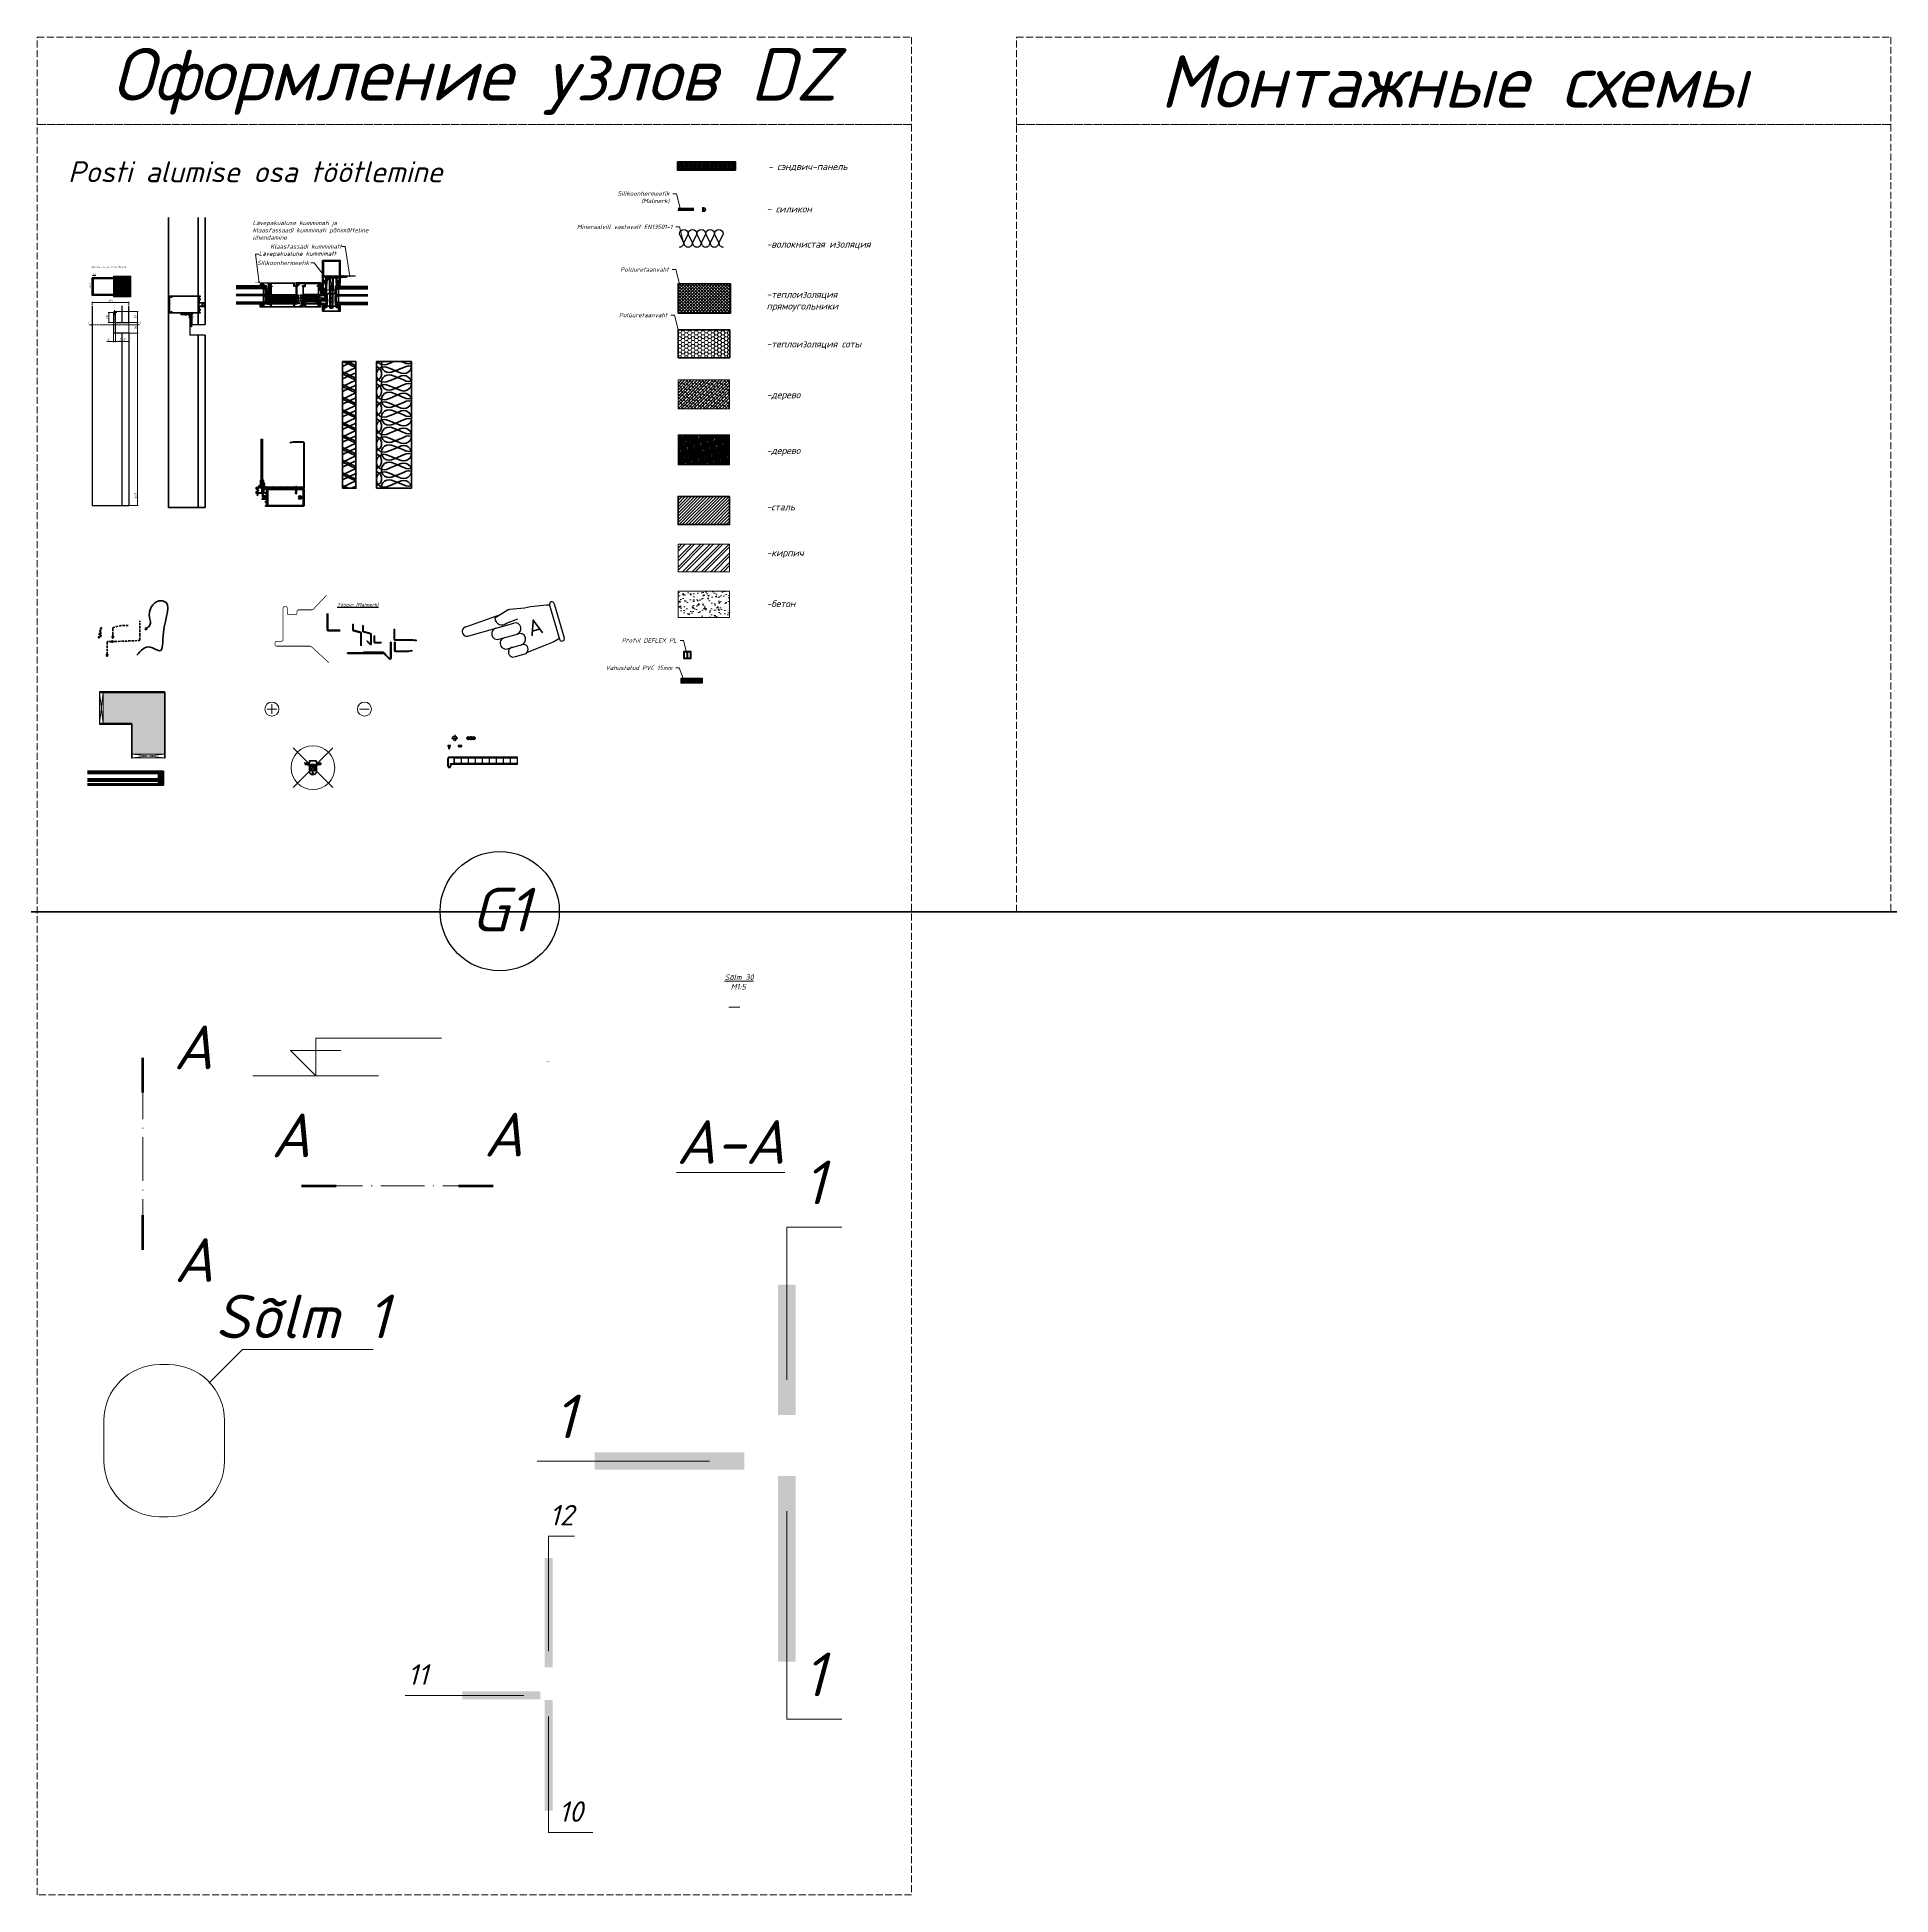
# Model space of a CAD drawing. Header units: millimetres. Extents: x -29692 to 34729, y -8412 to 43293.
# Drawn here: x -8584 to -3284, y -2810 to 2500 of the extents above; entities that cross this region are included whole.
import ezdxf
from ezdxf import colors
from ezdxf.entities.mleader import LeaderData, LeaderLine
from ezdxf.enums import TextEntityAlignment as Align
from ezdxf.math import Vec2, Vec3

# ---------------------------------------------------------------- set-up
doc = ezdxf.new("R2010")
doc.units = ezdxf.units.MM
doc.set_wipeout_variables(frame=1)
for name, pattern in [('ACAD_ISO03W100', [30, 12, -18]), ('AM_ISO08W050', [18, 12, -1.5, 3, -1.5]), ('BROKEN_2', [17.7, 12.5, -2.5, 0.2, -2.5]), ('CENTER2', [28.575, 19.05, -3.175, 3.175, -3.175]), ('CONTINU', [0]), ('DASHED', [19.05, 12.7, -6.35]), ('JIS_02_4.0', [5.5, 4, -1.5]), ('OGLT2', [5, 2.5, -2.5]), ('x_m_FT02_v_00$0$VERDECKT', [9.525, 6.35, -3.175])]:
    doc.linetypes.add(name, pattern=pattern)
doc.layers.get('Defpoints').update_dxf_attribs({"color": 4, "lineweight": 35})
for name, color, linetype, lineweight in [('0S-Alu contour', 40, 'Continuous', 50), ('0S-Alu hatch', 40, 'Continuous', 25), ('0S-Profile label', 40, 'Continuous', 25), ('_0_000_Подоснова', 9, 'Continuous', 0), ('_0_001_Профили', 150, 'Continuous', 35), ('_0_002_Дренажи', 110, 'Continuous', 35), ('_0_003_Размеры', 132, 'Continuous', 0), ('_0_004_Текст_01', 7, 'Continuous', 18), ('_0_005_Текст_02', 110, 'Continuous', 18), ('_MB_inne_0.15', 251, 'Continuous', 15), ('_MB_kreskowanie_profile_0.09', 7, 'Continuous', 9), ('_MB_ocieplenie_0.09', 51, 'Continuous', 9), ('_MB_profile_0.25', 7, 'Continuous', 25), ('_MB_solid', 7, 'Continuous', 9), ('Dim', 4, 'Continuous', 18)]:
    doc.layers.add(name, color=color, linetype=linetype, lineweight=lineweight)
for name, color, linetype in [('0S-Dimension', 4, 'Continuous'), ('0S-Insulation_pattern', 120, 'Continuous'), ('_0_006_Текст_03', 6, 'Continuous'), ('_0_007_Кронштейны_01', 30, 'Continuous'), ('_0_010_Стеклопакеты марки', 4, 'Continuous'), ('_0_108_GASKETS', 1, 'Continuous'), ('A9-REVISIO', 7, 'Continuous')]:
    doc.layers.add(name, color=color, linetype=linetype)
for name, color, linetype, lineweight, plot in [('_0_023 _Линия_04', 96, 'JIS_02_4.0', 9, False), ('_MB_pomocnicze_niedrukowane', 220, 'Continuous', 15, False), ('Ei prindi', 134, 'Continuous', 18, False)]:
    doc.layers.add(name, color=color, linetype=linetype, lineweight=lineweight, plot=plot)
doc.styles.add('2.5_AM_mm_ISOCPEUR_a', font='isocpeui.ttf', dxfattribs={"height": 2.5})
doc.styles.add('2.5_AM_mm_ISOCPEUR_style', font='isocpeui.ttf', dxfattribs={"height": 2.5})
doc.styles.add('_DZ_2.5', font='isocpeui.ttf', dxfattribs={"height": 2.5})
doc.styles.add('_DZ_3.2', font='isocpeui.ttf', dxfattribs={"height": 3.2})
doc.styles.add('_DZ_4', font='isocpeui.ttf', dxfattribs={"height": 4})
doc.styles.add('Malmerk_DZ_2.5', font='isocpeui.ttf', dxfattribs={"height": 2.5})
doc.styles.add('ORGADATA', font='txt', dxfattribs={"oblique": 1})
doc.styles.add('Romans', font='romans.shx')
doc.styles.get("Standard").update_dxf_attribs({"font": 'arial.ttf'})
doc.styles.add('ГОСТ 2.304', font='isocpeui.ttf')
doc.linetypes.add('Сварка_уг1', pattern='A,1,[5,GOST 21.502-2007.shx,S=1.5,R=0,X=0,Y=1.5],1', length=2)
doc.dimstyles.new('_DZ_3.2', dxfattribs={"dimscale": 0, "dimtxt": 3.2, "dimasz": 1.5, "dimexe": 1, "dimexo": 1, "dimgap": 1, "dimtad": 1, "dimdec": 0, "dimzin": 1, "dimdsep": 46, "dimtxsty": '_DZ_3.2', "dimblk": 'ARCHTICK', "dimcen": 0.09, "dimclrd": 256, "dimclre": 256, "dimclrt": 256, "dimadec": 0, "dimazin": 0, "dimtfac": 1, "dimtdec": 0, "dimtofl": 0, "dimtmove": 1, "dimatfit": 2, "dimfxl": 1, "dimtfill": 1, "dimtfillclr": 256, "dimtolj": 1, "dimlwd": 9, "dimlwe": 5, "dimarcsym": 0})

# ---------------------------------------------------------------- blocks, each defined once
blk = doc.blocks.new('*U1109')
at = {"color": 0, "linetype": 'ByBlock', "lineweight": -2}
for p, q in [((10, 18), (10, 2)), ((12, 18), (12, 2))]:
    blk.add_line(p, q, dxfattribs=at)
blk.add_lwpolyline([(0, 20), (22, 20), (22, 0), (0, 0)], close=True, dxfattribs=at)
for points in [[(10, 2), (2, 2), (2, 18), (10, 18)], [(12, 18), (20, 18), (20, 2), (12, 2)]]:
    blk.add_lwpolyline(points, dxfattribs=at)
blk = doc.blocks.new('*U753')
at = {"layer": '_0_004_Текст_01', "linetype": 'ByBlock', "lineweight": -2}
h = blk.add_hatch(color=256, dxfattribs=at)
h.dxf.hatch_style = 1
h.paths.add_polyline_path([(328.3, 25), (-100, 25), (-100, -25), (328.3, -25)])
for p, q in [((-264.3, 0), (-106.8, 0)), ((0, 0), (-264.3, 0)), ((0, 0), (228.3, 0))]:
    blk.add_line(p, q, dxfattribs=at)
at = {"layer": '_0_004_Текст_01', "linetype": 'ByBlock', "lineweight": -2, "style": '2.5_AM_mm_ISOCPEUR_a'}
for tag, p in [('Т1', (-185.5, 127.5)), ('т2', (-185.5, -122.5))]:
    blk.add_attdef(tag, text='', height=125, dxfattribs=at).set_placement(p, align=Align.MIDDLE_CENTER)
blk = doc.blocks.new('*U1108')
at = {"linetype": 'ByBlock', "lineweight": -2}
h = blk.add_hatch(dxfattribs=at)
h.set_pattern_fill('ANSI37', color=0)
h.set_pattern_definition([(45, (0.5, 14.5), (-2.24506, 2.24506), []), (135, (0.5, 14.5), (-2.24506, -2.24506), [])])
h.paths.add_polyline_path([(0, 15), (60, 15), (60, 0), (0, 0)])
at = {"color": 0, "linetype": 'ByBlock', "lineweight": -2}
blk.add_lwpolyline([(0, 15), (60, 15), (60, 0), (0, 0)], close=True, dxfattribs=at)
blk = doc.blocks.new('_Dot')
at = {"color": 0, "linetype": 'ByBlock', "lineweight": -2}
blk.add_line((-0.5, 0), (-1, 0), dxfattribs=at)
at = {"color": 0, "linetype": 'ByBlock', "const_width": 0.5}
blk.add_lwpolyline([(-0.25, 0, 1), (0.25, 0, 1)], format="xyb", close=True, dxfattribs=at)
blk = doc.blocks.new('*U768')
at = {"layer": '_0_002_Дренажи', "color": 110, "linetype": 'Continuous', "lineweight": 0, "ltscale": 5}
for p, q in [((-56.6, 56.6), (56.6, -56.6)), ((56.6, 56.6), (-56.6, -56.6)), ((-56.6, 56.6), (56.6, -56.6)), ((56.6, 56.6), (-56.6, -56.6))]:
    blk.add_line(p, q, dxfattribs=at)
at = {"layer": '_0_002_Дренажи', "color": 110}
for p, q in [((-23.1, 14.1), (-23.1, 13.4)), ((-23.1, 14.1), (-23.1, 13.4)), ((-23.1, 12.9), (-23.1, 13.4)), ((-23.1, 13.4), (-16.8, 12.9)), ((-23.1, 12.9), (-23.1, 13.4)), ((-23.1, 13.4), (-16.8, 12.9)), ((-23.1, 12.9), (-16.8, 12.4)), ((-23.1, 12.9), (-16.8, 12.4)), ((-10, 13), (-22.6, 14.1)), ((-10, 13), (-22.6, 14.1)), ((-22.5, 8.9), (-22.5, 12.9)), ((-22.5, 8.9), (-22.5, 12.9)), ((-22.5, 8.9), (-15, 8.9)), ((-22.5, 8.9), (-15, 8.9)), ((-15.6, 12.7), (-15.6, 12.3)), ((-15.6, 12.7), (-15.6, 12.3)), ((-15.6, 11.8), (-15.6, 12.3)), ((-15.6, 12.3), (-10, 11.8)), ((-15.6, 11.8), (-15.6, 12.3)), ((-15.6, 12.3), (-10, 11.8)), ((-15.6, 11.8), (-10, 11.3)), ((-15.6, 11.8), (-10, 11.3)), ((-15, 8.5), (-15, 11.8)), ((-15, 8.5), (-15, 11.8)), ((-15, 8.5), (-10, 8.5)), ((-15, 8.5), (-10, 8.5)), ((-10, 0), (-10, 18.8)), ((-10, 0), (-10, 18.8)), ((-10, 0), (-10, -10)), ((-10, 0), (-10, -10)), ((8.8, 20), (-8.8, 20)), ((8.8, 20), (-8.8, 20)), ((-5.8, 0.5), (-6.2, 0.5)), ((-5.8, 0.5), (-6.2, 0.5)), ((5.8, 0.5), (6.2, 0.5)), ((5.8, 0.5), (6.2, 0.5)), ((10, 0), (10, 18.8)), ((10, 0), (10, 18.8)), ((10, 13), (22.7, 14.1)), ((10, 13), (22.7, 14.1)), ((15.6, 12.3), (10, 11.8)), ((15.6, 12.3), (10, 11.8)), ((15.6, 11.8), (10, 11.3)), ((15.6, 11.8), (10, 11.3)), ((15, 8.5), (10, 8.5)), ((15, 8.5), (10, 8.5)), ((10, 0), (10, -10)), ((10, 0), (10, -10)), ((15, 8.5), (15, 11.8)), ((15, 8.5), (15, 11.8)), ((22.5, 8.9), (15, 8.9)), ((22.5, 8.9), (15, 8.9)), ((15.6, 12.7), (15.6, 12.3)), ((15.6, 12.7), (15.6, 12.3)), ((15.6, 11.8), (15.6, 12.3)), ((15.6, 11.8), (15.6, 12.3)), ((23.2, 13.4), (16.8, 12.9)), ((23.2, 13.4), (16.8, 12.9)), ((23.2, 12.9), (16.8, 12.4)), ((23.2, 12.9), (16.8, 12.4)), ((22.5, 8.9), (22.5, 12.9)), ((22.5, 8.9), (22.5, 12.9)), ((23.2, 14.1), (23.2, 13.4)), ((23.2, 14.1), (23.2, 13.4)), ((23.2, 12.9), (23.2, 13.4)), ((23.2, 12.9), (23.2, 13.4))]:
    blk.add_line(p, q, dxfattribs=at)
at = {"layer": '_0_002_Дренажи', "color": 110, "flags": 128}
for points in [[(0, 9), (-0.5, 9), (-1, 8.9), (-1.5, 8.9), (-2, 8.8), (-2.5, 8.6), (-3, 8.5), (-3.4, 8.3), (-3.9, 8.1), (-4.4, 7.9), (-4.8, 7.6), (-5.2, 7.3), (-5.6, 7), (-6, 6.7), (-6.4, 6.4), (-6.7, 6), (-7, 5.6), (-7.3, 5.2), (-7.6, 4.8), (-7.9, 4.4), (-8.1, 3.9), (-8.3, 3.4), (-8.5, 3), (-8.6, 2.5), (-8.8, 2), (-8.9, 1.5), (-8.9, 1), (-9, 0.5), (-9, 0), (-9, -0.5), (-8.9, -1), (-8.9, -1.5), (-8.8, -2), (-8.6, -2.5), (-8.5, -3), (-8.3, -3.4), (-8.1, -3.9), (-7.9, -4.4), (-7.6, -4.8), (-7.3, -5.2), (-7, -5.6), (-6.7, -6), (-6.4, -6.4), (-6, -6.7), (-5.6, -7), (-5.2, -7.3), (-4.8, -7.6), (-4.4, -7.9), (-3.9, -8.1), (-3.4, -8.3), (-3, -8.5), (-2.5, -8.6), (-2, -8.8), (-1.5, -8.9), (-1, -8.9), (-0.5, -9), (0, -9)], [(0, 9), (-0.5, 9), (-1, 8.9), (-1.5, 8.9), (-2, 8.8), (-2.5, 8.6), (-3, 8.5), (-3.4, 8.3), (-3.9, 8.1), (-4.4, 7.9), (-4.8, 7.6), (-5.2, 7.3), (-5.6, 7), (-6, 6.7), (-6.4, 6.4), (-6.7, 6), (-7, 5.6), (-7.3, 5.2), (-7.6, 4.8), (-7.9, 4.4), (-8.1, 3.9), (-8.3, 3.4), (-8.5, 3), (-8.6, 2.5), (-8.8, 2), (-8.9, 1.5), (-8.9, 1), (-9, 0.5), (-9, 0), (-9, -0.5), (-8.9, -1), (-8.9, -1.5), (-8.8, -2), (-8.6, -2.5), (-8.5, -3), (-8.3, -3.4), (-8.1, -3.9), (-7.9, -4.4), (-7.6, -4.8), (-7.3, -5.2), (-7, -5.6), (-6.7, -6), (-6.4, -6.4), (-6, -6.7), (-5.6, -7), (-5.2, -7.3), (-4.8, -7.6), (-4.4, -7.9), (-3.9, -8.1), (-3.4, -8.3), (-3, -8.5), (-2.5, -8.6), (-2, -8.8), (-1.5, -8.9), (-1, -8.9), (-0.5, -9), (0, -9)], [(-6.2, 0.5), (-6.2, 0.5), (-6.2, 0.6), (-6.2, 0.6), (-6.2, 0.6), (-6.2, 0.7), (-6.2, 0.7), (-6.2, 0.7), (-6.2, 0.8), (-6.1, 0.8), (-6.1, 0.8), (-6.1, 0.9), (-6.1, 0.9), (-6.1, 0.9), (-6.1, 1), (-6.1, 1), (-6.1, 1), (-6.1, 1.1), (-6.1, 1.1), (-6.1, 1.1), (-6, 1.2), (-6, 1.2), (-6, 1.2), (-6, 1.2), (-6, 1.3)], [(-6.2, 0.5), (-6.2, 0.5), (-6.2, 0.6), (-6.2, 0.6), (-6.2, 0.6), (-6.2, 0.7), (-6.2, 0.7), (-6.2, 0.7), (-6.2, 0.8), (-6.1, 0.8), (-6.1, 0.8), (-6.1, 0.9), (-6.1, 0.9), (-6.1, 0.9), (-6.1, 1), (-6.1, 1), (-6.1, 1), (-6.1, 1.1), (-6.1, 1.1), (-6.1, 1.1), (-6, 1.2), (-6, 1.2), (-6, 1.2), (-6, 1.2), (-6, 1.3)], [(-6, 1.3), (-5.9, 1.6), (-5.7, 1.9), (-5.6, 2.2), (-5.4, 2.5), (-5.3, 2.7), (-5.1, 3), (-4.9, 3.2), (-4.7, 3.5), (-4.4, 3.7), (-4.2, 3.9), (-3.9, 4.1), (-3.7, 4.3), (-3.4, 4.5), (-3.1, 4.7), (-2.8, 4.8), (-2.5, 5), (-2.2, 5.1), (-1.9, 5.2), (-1.6, 5.3), (-1.3, 5.4), (-1, 5.4), (-0.7, 5.5), (-0.3, 5.5), (0, 5.5)], [(-6, 1.3), (-5.9, 1.6), (-5.7, 1.9), (-5.6, 2.2), (-5.4, 2.5), (-5.3, 2.7), (-5.1, 3), (-4.9, 3.2), (-4.7, 3.5), (-4.4, 3.7), (-4.2, 3.9), (-3.9, 4.1), (-3.7, 4.3), (-3.4, 4.5), (-3.1, 4.7), (-2.8, 4.8), (-2.5, 5), (-2.2, 5.1), (-1.9, 5.2), (-1.6, 5.3), (-1.3, 5.4), (-1, 5.4), (-0.7, 5.5), (-0.3, 5.5), (0, 5.5)], [(0, 9), (0.5, 9), (1, 8.9), (1.5, 8.9), (2, 8.8), (2.5, 8.6), (3, 8.5), (3.4, 8.3), (3.9, 8.1), (4.4, 7.9), (4.8, 7.6), (5.2, 7.3), (5.6, 7), (6, 6.7), (6.4, 6.4), (6.7, 6), (7, 5.6), (7.3, 5.2), (7.6, 4.8), (7.9, 4.4), (8.1, 3.9), (8.3, 3.4), (8.5, 3), (8.6, 2.5), (8.8, 2), (8.9, 1.5), (8.9, 1), (9, 0.5), (9, 0), (9, -0.5), (8.9, -1), (8.9, -1.5), (8.8, -2), (8.6, -2.5), (8.5, -3), (8.3, -3.4), (8.1, -3.9), (7.9, -4.4), (7.6, -4.8), (7.3, -5.2), (7, -5.6), (6.7, -6), (6.4, -6.4), (6, -6.7), (5.6, -7), (5.2, -7.3), (4.8, -7.6), (4.4, -7.9), (3.9, -8.1), (3.4, -8.3), (3, -8.5), (2.5, -8.6), (2, -8.8), (1.5, -8.9), (1, -8.9), (0.5, -9), (0, -9)], [(0, 9), (0.5, 9), (1, 8.9), (1.5, 8.9), (2, 8.8), (2.5, 8.6), (3, 8.5), (3.4, 8.3), (3.9, 8.1), (4.4, 7.9), (4.8, 7.6), (5.2, 7.3), (5.6, 7), (6, 6.7), (6.4, 6.4), (6.7, 6), (7, 5.6), (7.3, 5.2), (7.6, 4.8), (7.9, 4.4), (8.1, 3.9), (8.3, 3.4), (8.5, 3), (8.6, 2.5), (8.8, 2), (8.9, 1.5), (8.9, 1), (9, 0.5), (9, 0), (9, -0.5), (8.9, -1), (8.9, -1.5), (8.8, -2), (8.6, -2.5), (8.5, -3), (8.3, -3.4), (8.1, -3.9), (7.9, -4.4), (7.6, -4.8), (7.3, -5.2), (7, -5.6), (6.7, -6), (6.4, -6.4), (6, -6.7), (5.6, -7), (5.2, -7.3), (4.8, -7.6), (4.4, -7.9), (3.9, -8.1), (3.4, -8.3), (3, -8.5), (2.5, -8.6), (2, -8.8), (1.5, -8.9), (1, -8.9), (0.5, -9), (0, -9)], [(6, 1.3), (5.9, 1.6), (5.7, 1.9), (5.6, 2.2), (5.4, 2.5), (5.3, 2.7), (5.1, 3), (4.9, 3.2), (4.7, 3.5), (4.4, 3.7), (4.2, 3.9), (3.9, 4.1), (3.7, 4.3), (3.4, 4.5), (3.1, 4.7), (2.8, 4.8), (2.5, 5), (2.2, 5.1), (1.9, 5.2), (1.6, 5.3), (1.3, 5.4), (1, 5.4), (0.7, 5.5), (0.3, 5.5), (0, 5.5)], [(6, 1.3), (5.9, 1.6), (5.7, 1.9), (5.6, 2.2), (5.4, 2.5), (5.3, 2.7), (5.1, 3), (4.9, 3.2), (4.7, 3.5), (4.4, 3.7), (4.2, 3.9), (3.9, 4.1), (3.7, 4.3), (3.4, 4.5), (3.1, 4.7), (2.8, 4.8), (2.5, 5), (2.2, 5.1), (1.9, 5.2), (1.6, 5.3), (1.3, 5.4), (1, 5.4), (0.7, 5.5), (0.3, 5.5), (0, 5.5)], [(6.2, 0.5), (6.2, 0.5), (6.2, 0.6), (6.2, 0.6), (6.2, 0.6), (6.2, 0.7), (6.2, 0.7), (6.2, 0.7), (6.2, 0.8), (6.1, 0.8), (6.1, 0.8), (6.1, 0.9), (6.1, 0.9), (6.1, 0.9), (6.1, 1), (6.1, 1), (6.1, 1), (6.1, 1.1), (6.1, 1.1), (6.1, 1.1), (6, 1.2), (6, 1.2), (6, 1.2), (6, 1.2), (6, 1.3)], [(6.2, 0.5), (6.2, 0.5), (6.2, 0.6), (6.2, 0.6), (6.2, 0.6), (6.2, 0.7), (6.2, 0.7), (6.2, 0.7), (6.2, 0.8), (6.1, 0.8), (6.1, 0.8), (6.1, 0.9), (6.1, 0.9), (6.1, 0.9), (6.1, 1), (6.1, 1), (6.1, 1), (6.1, 1.1), (6.1, 1.1), (6.1, 1.1), (6, 1.2), (6, 1.2), (6, 1.2), (6, 1.2), (6, 1.3)]]:
    blk.add_lwpolyline(points, dxfattribs=at)
at = {"layer": '_0_002_Дренажи', "color": 110, "linetype": 'Continuous', "lineweight": 0, "ltscale": 5}
blk.add_circle((0, 0), 62.5, dxfattribs=at)
blk.add_circle((0, 0), 62.5, dxfattribs=at)
at = {"layer": '_0_002_Дренажи', "color": 110}
for centre, radius in [((0, 0), 10), ((0, 0), 10), ((0, -15), 1.7), ((0, -15), 1.7)]:
    blk.add_circle(centre, radius, dxfattribs=at)
for centre, radius, start, end in [((-8.8, 18.8), 1.2, 90, 180), ((-8.8, 18.8), 1.2, 90, 180), ((0, -1), 6, 165.5225, 270), ((0, -1), 6, 165.5225, 270), ((0, -1), 6, 270, 14.4775), ((0, -1), 6, 270, 14.4775), ((8.8, 18.8), 1.2, 0, 90), ((8.8, 18.8), 1.2, 0, 90), ((0, -10), 10, 180, 0), ((0, -10), 10, 180, 0)]:
    blk.add_arc(centre, radius, start, end, dxfattribs=at)
for centre, major_axis, start_param, end_param in [((-22.6, 14.1), (-0.5, 0.044), 4.720071, 6.290868), ((-22.6, 14.1), (-0.5, 0.044), 4.720071, 6.290868), ((-16.8, 12.8), (-1.2, 0.11), 3.149275, 4.720071), ((-16.8, 12.8), (-1.2, 0.11), 3.149275, 4.720071), ((-16.8, 12.3), (1.2, -0.11), 0.007682, 1.578479), ((-16.8, 12.3), (1.2, -0.11), 0.007682, 1.578479), ((16.8, 12.8), (1.2, 0.11), 1.563114, 3.13391), ((16.8, 12.8), (1.2, 0.11), 1.563114, 3.13391), ((16.8, 12.3), (-1.2, -0.11), 4.704707, 6.275503), ((16.8, 12.3), (-1.2, -0.11), 4.704707, 6.275503), ((22.7, 14.1), (0.5, 0.044), 6.275503, 7.846299), ((22.7, 14.1), (0.5, 0.044), 6.275503, 7.846299)]:
    blk.add_ellipse(centre, major_axis=major_axis, ratio=0.086814, start_param=start_param, end_param=end_param, dxfattribs=at)
blk = doc.blocks.new('x_m_Louvres BL4_v_00$0$TROPF')
at = {"layer": '_0_001_Профили', "color": 6}
for centre, radius, start, end in [((-9.7, 1.6), 9.87, 329.8235, 350.4522), ((9.7, 1.6), 9.87, 189.5478, 210.1765), ((0, -3.9), 1.33, 146.0385, 33.9615)]:
    blk.add_arc(centre, radius, start, end, dxfattribs=at)
blk = doc.blocks.new('A$C965023b6')
at = {"layer": '_0_001_Профили', "color": 6, "ltscale": 0.2, "xscale": -1}
for p in [(1.3, 5.2), (3.1, 14.8), (5, 23.7), (6.2, 16.4), (6.2, 8.8)]:
    blk.add_blockref('x_m_Louvres BL4_v_00$0$TROPF', p, dxfattribs=at)
at = {"layer": '_0_001_Профили', "color": 6, "ltscale": 0.2, "xscale": -1, "rotation": 321.448937313039}
blk.add_blockref('x_m_Louvres BL4_v_00$0$TROPF', (9.2, 29.9), dxfattribs=at)
blk = doc.blocks.new('x_m_FT02_v_00$0$Drainage3')
at = {"layer": '_0_001_Профили', "color": 6}
blk.add_line((-23.3, 12.5), (-23.3, 7.1), dxfattribs=at)
blk.add_lwpolyline([(-25.7, 7.1), (-23.3, 1.8), (-21, 7.1), (-23.3, 7.1)], close=True, dxfattribs=at)
at = {"layer": '_0_001_Профили', "color": 6, "linetype": 'x_m_FT02_v_00$0$VERDECKT'}
blk.add_lwpolyline([(20.5, 38.5), (1.9, 38.5, 0.114309), (0.6, 38.2), (-21.6, 32.3, 0.286347), (-23.3, 29.6), (-23.3, 12.5)], format="xyb", dxfattribs=at)
blk = doc.blocks.new('*U271')
at = {"layer": '_0_001_Профили', "ltscale": 5}
h = blk.add_hatch(dxfattribs=at)
h.set_pattern_fill('ANSI37', color=51, scale=30)
h.set_pattern_definition([(45, (68, 0), (-2.65165, 2.65165), []), (135, (68, 0), (-2.65165, -2.65165), [])])
h.paths.add_polyline_path([(1, 23), (1, 1), (167, 1), (167, 23)])
at = {"layer": '_0_001_Профили', "color": 51}
for points in [[(1, 24), (1, 0), (167, 0), (167, 24), (1, 24)], [(1, 23), (1, 1), (167, 1), (167, 23), (1, 23)]]:
    blk.add_lwpolyline(points, close=True, dxfattribs=at)
at = {"layer": '_0_001_Профили', "color": 51, "lineweight": 30, "insert": (1.5, 4), "char_height": 2.5, "attachment_point": 1, "style": 'ГОСТ 2.304'}
blk.add_mtext_dynamic_manual_height_columns('24 мм', width=16.794, gutter_width=25, heights=[0], dxfattribs=at)
blk = doc.blocks.new('*U266')
at = {"layer": '_0_001_Профили'}
for p, q in [((0, 13), (0, -3.8)), ((1, 13), (0, 13)), ((0, 0), (1, 0)), ((1, 13), (1, -3.8)), ((0, -3.8), (0, -5)), ((1.1, -5.3), (0, -5)), ((1.1, -5.3), (22.4, -11)), ((1.4, -4.3), (22.7, -10)), ((11.5, -31.2), (12.2, -30.5)), ((21.2, -41), (11.5, -31.2)), ((22, -40.3), (12.2, -30.5)), ((22.8, -41.1), (22, -40.3)), ((22.8, -11.1), (22.4, -11)), ((22.8, -11.5), (22.8, -11.1)), ((22.8, -11.5), (22.8, -39.9)), ((22.8, -39.9), (22.8, -41.1)), ((23.8, -11.5), (23.8, -39.9))]:
    blk.add_line(p, q, dxfattribs=at)
for centre, radius, start, end in [((1.5, -3.8), 1.5, 180, 255), ((1.5, -3.8), 0.5, 180, 255), ((22.3, -39.9), 1.5, 225, 0), ((22.3, -39.9), 0.5, 225, 0), ((22.3, -11.5), 0.5, 0, 75), ((22.3, -11.5), 1.5, 0, 75)]:
    blk.add_arc(centre, radius, start, end, dxfattribs=at)
blk = doc.blocks.new('Revision')
at = {"layer": 'A9-REVISIO'}
for p, q in [((15.73, 5.05), (17.65, -1.48)), ((16.64, 5.31), (18.56, -1.22)), ((0.34, -0.84), (8.92, 1.61)), ((7.55, 1.59), (9.68, 2.42)), ((6.11, -1.48), (9.81, -0.42)), ((7.72, -3.29), (10.33, -2.55)), ((9.24, -4.76), (10.83, -4.31))]:
    blk.add_line(p, q, dxfattribs=at)
for points in [[(15.74, 5.01, 0.050629), (10.95, 4.46), (8.11, 4.2, 0.087867), (7.85, 4.11), (5.33, 2.54)], [(17.6, -1.32, -0.081049), (15.19, -2.52), (11.46, -3.97)]]:
    blk.add_lwpolyline(points, format="xyb", dxfattribs=at)
blk.add_lwpolyline([(-0.24, 0.87), (6.6, 3.33)], dxfattribs=at)
for centre, radius, start, end in [((16.19, 5.18), 0.472, 15.9513, 195.9513), ((0, 0), 0.904, 105.9513, 291.4419), ((5.81, -0.42), 1.09, 105.9513, 285.9514), ((6.67, 2.6), 1.34, 182.7589, 310.9912), ((9.22, 0.55), 1.09, 285.9513, 105.9513), ((7.42, -2.24), 1.09, 105.9513, 285.9513), ((8.83, -3.93), 0.931, 95.857, 296.0455), ((10.11, -1.47), 1.09, 285.9513, 105.9513), ((10.74, -3.38), 0.931, 275.857, 116.0455), ((18.11, -1.35), 0.472, 195.9513, 15.9513)]:
    blk.add_arc(centre, radius, start, end, dxfattribs=at)
at = {"layer": 'A9-REVISIO', "style": 'Romans'}
blk.add_attdef('REVIS', (12.07, -0.98), '', height=3, rotation=15.9513, dxfattribs=at)
blk = doc.blocks.new('*U270')
at = {"layer": '_0_001_Профили'}
for p, q in [((0, 20), (0, 3)), ((1.5, 20), (0, 20)), ((1.5, 3), (1.5, 20)), ((20, 1.5), (3, 1.5)), ((3, 0), (20, 0)), ((20, 0), (20, 1.5))]:
    blk.add_line(p, q, dxfattribs=at)
for radius in [3, 1.5]:
    blk.add_arc((3, 3), radius, 180, 270, dxfattribs=at)
blk = doc.blocks.new('*U274')
at = {"layer": '_0_001_Профили'}
h = blk.add_hatch(dxfattribs=at)
h.set_pattern_fill('ANSI37', color=51, scale=2)
h.set_pattern_definition([(45, (110.022, 64.1017), (-4.49013, 4.49013), []), (135, (110.022, 64.1017), (-4.49013, -4.49013), [])])
h.paths.add_polyline_path([(150, 84.1), (0, 84.1), (0, 0), (150, 0)])
at = {"layer": '_0_001_Профили', "color": 51}
blk.add_lwpolyline([(150, 84.1), (0, 84.1), (0, 0), (150, 0), (150, 84.1)], close=True, dxfattribs=at)
blk = doc.blocks.new('*U275')
at = {"layer": '_0_001_Профили', "lineweight": 20, "ltscale": 20}
h = blk.add_hatch(dxfattribs=at)
h.set_pattern_fill('HONEY', color=51, scale=2, style=0)
h.set_pattern_definition([(0, (107.286, 60), (9.525, 5.49926), [6.35, -12.7]), (120, (107.286, 60), (-9.525, 5.49926), [6.35, -12.7]), (60, (107.286, 60), (2e-08, 10.99852), [-12.7, 6.35])])
h.paths.add_polyline_path([(147.3, 80), (0, 80), (0, 0), (147.3, 0)])
at = {"layer": '_0_001_Профили', "color": 51}
blk.add_lwpolyline([(147.3, 80), (0, 80), (0, 0), (147.3, 0), (147.3, 80)], close=True, dxfattribs=at)
blk = doc.blocks.new('*U282')
at = {"layer": '_0_001_Профили', "lineweight": 0}
h = blk.add_hatch(dxfattribs=at)
h.set_pattern_fill('ANSI38', color=51, scale=2)
h.set_pattern_definition([(45, (107.6444, 62.53), (-4.49013, 4.49013), []), (135, (107.6444, 62.53), (-13.4704, 4.49013), [15.875, -9.525])])
h.paths.add_polyline_path([(147.6, 82.5), (0, 82.5), (0, 0), (147.6, 0)])
at = {"layer": '_0_001_Профили', "color": 51, "lineweight": 0}
blk.add_lwpolyline([(147.6, 82.5), (0, 82.5), (0, 0), (147.6, 0), (147.6, 82.5)], close=True, dxfattribs=at)
blk = doc.blocks.new('*U281')
at = {"layer": '_0_001_Профили', "lineweight": 0}
h = blk.add_hatch(dxfattribs=at)
h.set_pattern_fill('WOODFACE', color=51, scale=2, angle=18, pattern_type=2)
h.set_pattern_definition([(18, (-2808.87, 58272.806), (12.8407904, 25.20147), [1, -19]), (108, (-2803.425, 58281.935), (-25.20147, 12.8407904), [2, -18]), (63, (-2806.611, 58278.797), (-6.18034, 19.0211303), [1.414, -4.242, 1.414, -2.828, 9.9, -8.4862712]), (63, (-2809.513, 58271.546), (-6.18034, 19.0211303), [1.4142, -2.8284, 1.4142, -22.6274712]), (63, (-2803.473, 58275.611), (-6.18034, 19.0211303), [1.4142, -26.870071]), (63, (-2801.262, 58275.278), (-6.18034, 19.0211303), [1.4142, -26.870071]), (63, (-2804.733, 58276.253), (-6.18034, 19.0211303), [1.4142, -26.870071]), (63, (-2805.993, 58276.895), (-6.18034, 19.0211303), [2.8284, -25.455871]), (63, (-2805.873, 58292.706), (-6.18034, 19.0211303), [2.8284, -25.455871]), (63, (-2808.204, 58277.228), (-6.18034, 19.0211303), [5.6568, -22.627471]), (63, (-2809.465, 58277.87), (-6.18034, 19.0211303), [5.6568, -22.627471]), (63, (-2798.955, 58287.594), (-6.18034, 19.0211303), [5.6568, -22.627471]), (63, (-2811.034, 58279.463), (-6.18034, 19.0211303), [4.24264, -24.041631]), (63, (-2815.765, 58281.08), (-6.18034, 19.0211303), [4.24264, -24.041631]), (63, (-2813.245, 58279.796), (-6.18034, 19.0211303), [4.24264, -24.041631]), (63, (-2802.735, 58289.52), (-6.18034, 19.0211303), [7.071068, -21.213203]), (63, (-2804.946, 58289.853), (-6.18034, 19.0211303), [7.071068, -21.213203]), (63, (-2801.499, 58285.716), (-6.18034, 19.0211303), [9.899495, -18.384776]), (44.565051, (-2807.5865, 58275.326), (19.0211303, 6.1803399), [2.236068, -42.4852916]), (44.565051, (-2805.636, 58282.2685), (19.0211303, 6.1803399), [2.236068, -42.4852916]), (44.565051, (-2805.969, 58280.057), (19.0211303, 6.1803399), [2.236068, -42.4852916]), (44.565051, (-2807.9195, 58273.115), (19.0211303, 6.1803399), [4.472136, -40.2492235]), (44.565051, (-2806.896, 58282.9105), (19.0211303, 6.1803399), [6.708204, -38.0131556]), (44.565051, (-2809.1075, 58283.2435), (19.0211303, 6.1803399), [8.944272, -35.7770876]), (44.565051, (-2811.319, 58283.5766), (19.0211303, 6.1803399), [8.944272, -35.7770876]), (44.565051, (-2816.026, 58288.356), (19.0211303, 6.1803399), [8.944272, -35.7770876]), (44.565051, (-2815.408, 58286.454), (19.0211303, 6.1803399), [11.18034, -33.5410195]), (44.565051, (-2813.839, 58284.861), (19.0211303, 6.1803399), [11.18034, -33.5410195]), (81.434949, (-2804.709, 58279.415), (-6.1803399, 19.0211303), [2.236068, -42.4852916]), (81.434949, (-2806.944, 58276.586), (-6.1803399, 19.0211303), [2.236068, -42.4852916]), (81.434949, (-2808.8705, 58272.806), (-6.1803399, 19.0211303), [4.472136, -40.2492235]), (81.434949, (-2804.091, 58277.513), (-6.1803399, 19.0211303), [4.472136, -40.2492235]), (81.434949, (-2810.464, 58271.237), (-6.1803399, 19.0211303), [6.708204, -38.0131556]), (81.434949, (-2812.366, 58270.619), (-6.1803399, 19.0211303), [8.944272, -35.7770876]), (81.434949, (-2795.556, 58277.132), (-6.1803399, 19.0211303), [8.944272, -35.7770876]), (81.434949, (-2802.831, 58276.871), (-6.1803399, 19.0211303), [8.944272, -35.7770876]), (81.434949, (-2798.409, 58276.205), (-6.1803399, 19.0211303), [11.18034, -33.5410195]), (81.434949, (-2800.62, 58276.538), (-6.1803399, 19.0211303), [11.18034, -33.5410195])])
h.paths.add_polyline_path([(0, 0), (0, 86.2), (147.6, 86.2), (147.6, 0)])
at = {"layer": '_0_001_Профили', "color": 51, "lineweight": 0}
blk.add_lwpolyline([(0, 86.2), (0, 0), (147.6, 0), (147.6, 86.2)], close=True, dxfattribs=at)
blk.add_lwpolyline([(0, 0), (0, 0), (0, 86.2), (147.6, 86.2), (147.6, 0), (0, 0)], dxfattribs=at)
blk = doc.blocks.new('*U283')
at = {"layer": '_0_001_Профили'}
h = blk.add_hatch(dxfattribs=at)
h.set_pattern_fill('ANSI31', color=51, scale=2, style=0)
h.set_pattern_definition([(45, (107.6444, 60.414), (-4.49013, 4.49013), [])])
h.paths.add_polyline_path([(147.6, 80.4), (0, 80.4), (0, 0), (147.6, 0)])
at = {"layer": '_0_001_Профили', "color": 51}
blk.add_lwpolyline([(147.6, 80.4), (0, 80.4), (0, 0), (147.6, 0), (147.6, 80.4)], close=True, dxfattribs=at)
blk = doc.blocks.new('*U287')
at = {"layer": '_0_000_Подоснова'}
h = blk.add_hatch(dxfattribs=at)
h.set_pattern_fill('ANSI32', color=256, scale=2, style=0)
h.set_pattern_definition([(45, (107.644, 58.965), (-13.4704, 13.4704), []), (45, (116.625, 58.965), (-13.4704, 13.4704), [])])
h.paths.add_polyline_path([(147.6, 79), (0, 79), (0, 0), (147.6, 0)])
blk.add_lwpolyline([(147.6, 79), (0, 79), (0, 0), (147.6, 0), (147.6, 79)], close=True, dxfattribs=at)
blk = doc.blocks.new('*U286')
at = {"layer": '_0_000_Подоснова'}
h = blk.add_hatch(dxfattribs=at)
h.set_pattern_fill('AR-CONC', color=256, scale=0.2, style=0)
h.set_pattern_definition([(50, (0, 55.322), (36.437, -3.188), [3.81, -41.91]), (355, (0, 55.322), (-7.049, 38.211), [3.048, -33.528]), (100.451, (3.036, 55.057), (29.388, 35.0236), [3.238, -35.618]), (46.184, (0, 65.48), (54.216, -8.408), [5.715, -62.865]), (96.636, (4.52, 64.78), (47.48, 49.485), [4.857, -53.427]), (351.184, (0, 65.48), (47.48, 49.485), [4.572, -50.292]), (21, (5.08, 62.942), (30.323, -20.453), [3.81, -41.91]), (326, (5.08, 62.942), (12.36, 36.838), [3.048, -33.528]), (71.451, (7.607, 61.238), (42.683, 16.3846), [3.238, -35.618]), (37.5, (0, 55.322), (0.6177, 16.911), [0, -33.1216, 0, -34.036, 0, -33.655]), (7.5, (0, 55.322), (13.364, 20.0361), [0, -19.4056, 0, -32.3596, 0, -12.827]), (327.5, (-11.328, 55.322), (27.1181, -1.1457), [0, -12.7, 0, -39.624, 0, -52.578]), (317.5, (-16.408, 55.322), (29.6258, 5.0853), [0, -16.51, 0, -26.3144, 0, -37.338])])
h.paths.add_polyline_path([(147.6, 75.3), (0, 75.3), (0, 0), (147.6, 0)])
blk.add_lwpolyline([(147.6, 75.3), (0, 75.3), (0, 0), (147.6, 0), (147.6, 75.3)], close=True, dxfattribs=at)
blk = doc.blocks.new('*U327')
at = {"layer": '_0_001_Профили'}
for points in [[(40.1, 48.4), (40.1, 19.4), (40.1, 3, -0.668179), (37.5, 1.9), (25.9, 13.5), (21.7, 17.9), (20.6, 18.9, 0.199235), (19.6, 19.4), (-37.3, 19.4)], [(41.6, 48.4), (41.6, 19.4), (41.6, 3, -0.668179), (36.5, 0.9), (24.9, 12.5), (20.6, 16.8), (19.6, 17.9), (-37.3, 17.9)]]:
    blk.add_lwpolyline(points, format="xyb", dxfattribs=at)
for points in [[(-37.3, 19.4), (-37.3, 17.9)], [(40.1, 48.4), (41.6, 48.4)]]:
    blk.add_lwpolyline(points, dxfattribs=at)
blk = doc.blocks.new('*U326')
at = {"layer": '_0_001_Профили'}
blk.add_lwpolyline([(229.7, 1.5), (127.6, 1.5), (127.6, 0), (229.7, 0)], close=True, dxfattribs=at)
blk = doc.blocks.new('*U332')
at = {"layer": '_0_001_Профили'}
for p, q in [((0, 26.4), (0, 3)), ((1.5, 26.4), (0, 26.4)), ((1.5, 3), (1.5, 26.4)), ((39.6, 1.5), (3, 1.5)), ((3, 0), (39.7, 0))]:
    blk.add_line(p, q, dxfattribs=at)
blk.add_lwpolyline([(39.6, 1.5), (49.4, 3.2), (49.6, 1.7), (39.7, 0)], dxfattribs=at)
for radius in [3, 1.5]:
    blk.add_arc((3, 3), radius, 180, 270, dxfattribs=at)
blk = doc.blocks.new('*U331')
at = {"layer": '_0_001_Профили'}
for p, q in [((0, 33.3), (0, 4.7)), ((1.5, 33.3), (0, 33.3)), ((1.5, 4.7), (1.5, 33.3)), ((53.5, 3.2), (3, 3.2)), ((3, 1.7), (53.3, 1.7))]:
    blk.add_line(p, q, dxfattribs=at)
blk.add_lwpolyline([(53.3, 1.7), (63.1, 0), (63.4, 1.5), (53.5, 3.2)], dxfattribs=at)
for radius in [3, 1.5]:
    blk.add_arc((3, 4.7), radius, 180, 270, dxfattribs=at)
blk = doc.blocks.new('*U364')
at = {"layer": '_0_001_Профили'}
h = blk.add_hatch(dxfattribs=at)
h.set_pattern_fill('HPZG65N2', color=51, scale=39.036444, pattern_type=2)
h.set_pattern_definition([(65, (108.652, -2e-11), (36.404, -0.0008), [43.073, -43.073]), (115, (108.652, -2e-11), (-36.404, -0.0008), [43.073, -43.073]), (65, (126.854, -2e-11), (36.404, -0.0008), [43.073, -43.073]), (115, (126.854, -2e-11), (-36.404, -0.0008), [43.073, -43.073])])
h.paths.add_polyline_path([(182.8, 0), (182.8, 19.5), (0, 19.5), (0, 0)])
at = {"layer": '_0_001_Профили', "color": 51}
blk.add_lwpolyline([(182.8, 0), (182.8, 19.5), (0, 19.5), (0, 0)], close=True, dxfattribs=at)
blk = doc.blocks.new('*U366')
at = {"layer": '_0_001_Профили'}
h = blk.add_hatch(dxfattribs=at)
h.set_pattern_fill('H1INSUN1', color=51, pattern_type=2)
h.set_pattern_definition([(67.38013, (-11229.9, 39), (3e-06, 100), [26, -1274]), (67.38013, (-11129.9, 39), (3e-06, 100), [26, -1274]), (67.38013, (-11029.9, 39), (3e-06, 100), [26, -1274]), (67.38013, (-10929.9, 39), (3e-06, 100), [26, -1274]), (67.38013, (-10829.9, 39), (3e-06, 100), [26, -1274]), (112.24902, (-11145.9, 39), (-2e-06, 100), [23.77, -2353.203]), (112.24902, (-11045.9, 39), (-2e-06, 100), [23.77, -2353.203]), (112.24902, (-10945.9, 39), (-2e-06, 100), [23.77, -2353.203]), (112.24902, (-10845.9, 39), (-2e-06, 100), [23.77, -2353.203]), (112.24902, (-10745.9, 39), (-2e-06, 100), [23.77, -2353.203]), (112.24902, (-10645.9, 39), (-2e-06, 100), [23.77, -2353.203]), (112.24902, (-10545.9, 39), (-2e-06, 100), [23.77, -2353.203]), (112.24902, (-10445.9, 39), (-2e-06, 100), [23.77, -2353.203]), (112.24902, (-10345.9, 39), (-2e-06, 100), [23.77, -2353.203]), (247.751, (-11170.9, 61), (-7e-06, 100), [23.77, -2353.203]), (247.751, (-11070.9, 61), (-7e-06, 100), [23.77, -2353.203]), (247.751, (-10970.9, 61), (-7e-06, 100), [23.77, -2353.203]), (247.751, (-10870.9, 61), (-7e-06, 100), [23.77, -2353.203]), (247.751, (-10770.9, 61), (-7e-06, 100), [23.77, -2353.203]), (247.751, (-10670.9, 61), (-7e-06, 100), [23.77, -2353.203]), (247.751, (-10570.9, 61), (-7e-06, 100), [23.77, -2353.203]), (247.751, (-10470.9, 61), (-7e-06, 100), [23.77, -2353.203]), (247.751, (-10370.9, 61), (-7e-06, 100), [23.77, -2353.203]), (292.61987, (-11205.9, 63), (-3e-06, 100), [26, -1274]), (292.61987, (-11105.9, 63), (-3e-06, 100), [26, -1274]), (292.61987, (-11005.9, 63), (-3e-06, 100), [26, -1274]), (292.61987, (-10905.9, 63), (-3e-06, 100), [26, -1274]), (292.61987, (-10805.9, 63), (-3e-06, 100), [26, -1274]), (81.8699, (-11234.902, 22), (5e-06, 100), [7.0711, -700.0357]), (68.1986, (-11233.9, 29), (-1e-06, 100), [10.7703, -527.7462]), (68.1986, (-11133.9, 29), (-1e-06, 100), [10.7703, -527.7462]), (291.8014, (-11195.9, 39), (1e-06, 100), [10.7703, -527.7462]), (291.8014, (-11095.9, 39), (1e-06, 100), [10.7703, -527.7462]), (278.1301, (-11191.902, 29), (-5e-06, 100), [7.0711, -700.0357]), (278.1301, (-11234.902, 22), (-5e-06, 100), [7.0711, -700.0357]), (296.56505, (-11233.9, 15), (2e-06, 100), [6.7082, -216.8986]), (315, (-11230.9, 9), (-7e-15, 100), [7.0711, -134.3503]), (326.3099, (-11225.9, 4), (-4e-06, 100), [3.6056, -356.9496]), (326.3099, (-11125.9, 4), (-4e-06, 100), [3.6056, -356.9496]), (326.3099, (-11025.9, 4), (-4e-06, 100), [3.6056, -356.9496]), (341.56505, (-11222.9, 2), (-2e-07, 100), [3.1623, -313.0655]), (341.56505, (-11122.9, 2), (-2e-07, 100), [3.1623, -313.0655]), (341.56505, (-11022.9, 2), (-2e-07, 100), [3.1623, -313.0655]), (341.56505, (-11219.9, 1), (-2e-07, 100), [3.1623, -313.0655]), (341.56505, (-11119.9, 1), (-2e-07, 100), [3.1623, -313.0655]), (341.56505, (-11019.9, 1), (-2e-07, 100), [3.1623, -313.0655]), (360, (-11216.9, 3e-13), (0, 100), [8, -92]), (18.43495, (-11208.9, 3e-13), (2e-07, 100), [3.1623, -313.0655]), (18.43495, (-11108.9, 3e-13), (2e-07, 100), [3.1623, -313.0655]), (18.43495, (-11008.9, 3e-13), (2e-07, 100), [3.1623, -313.0655]), (18.43495, (-11205.9, 1), (2e-07, 100), [3.1623, -313.0655]), (18.43495, (-11105.9, 1), (2e-07, 100), [3.1623, -313.0655]), (18.43495, (-11005.9, 1), (2e-07, 100), [3.1623, -313.0655]), (33.6901, (-11202.9, 2), (4e-06, 100), [3.6056, -356.9496]), (33.6901, (-11102.9, 2), (4e-06, 100), [3.6056, -356.9496]), (33.6901, (-11002.9, 2), (4e-06, 100), [3.6056, -356.9496]), (45, (-11199.9, 4), (7e-15, 100), [7.0711, -134.3503]), (63.43495, (-11194.9, 9), (-2e-06, 100), [6.7082, -216.8986]), (81.8699, (-11191.902, 15), (5e-06, 100), [7.0711, -700.0357]), (81.8699, (-11184.902, 22), (5e-06, 100), [7.0711, -700.0357]), (68.1986, (-11183.9, 29), (-1e-06, 100), [10.7703, -527.7462]), (68.1986, (-11083.9, 29), (-1e-06, 100), [10.7703, -527.7462]), (291.8014, (-11145.9, 39), (1e-06, 100), [10.7703, -527.7462]), (291.8014, (-11045.9, 39), (1e-06, 100), [10.7703, -527.7462]), (278.1301, (-11141.902, 29), (-5e-06, 100), [7.0711, -700.0357]), (278.1301, (-11184.902, 22), (-5e-06, 100), [7.0711, -700.0357]), (296.56505, (-11183.9, 15), (2e-06, 100), [6.7082, -216.8986]), (315, (-11180.9, 9), (-7e-15, 100), [7.0711, -134.3503]), (326.3099, (-11175.9, 4), (-4e-06, 100), [3.6056, -356.9496]), (326.3099, (-11075.9, 4), (-4e-06, 100), [3.6056, -356.9496]), (326.3099, (-10975.9, 4), (-4e-06, 100), [3.6056, -356.9496]), (341.56505, (-11172.9, 2), (-2e-07, 100), [3.1623, -313.0655]), (341.56505, (-11072.9, 2), (-2e-07, 100), [3.1623, -313.0655]), (341.56505, (-10972.9, 2), (-2e-07, 100), [3.1623, -313.0655]), (341.56505, (-11169.9, 1), (-2e-07, 100), [3.1623, -313.0655]), (341.56505, (-11069.9, 1), (-2e-07, 100), [3.1623, -313.0655]), (341.56505, (-10969.9, 1), (-2e-07, 100), [3.1623, -313.0655]), (360, (-11166.9, 3e-13), (0, 100), [8, -92]), (18.43495, (-11158.9, 3e-13), (2e-07, 100), [3.1623, -313.0655]), (18.43495, (-11058.9, 3e-13), (2e-07, 100), [3.1623, -313.0655]), (18.4349, (-10958.9, 3e-13), (2e-07, 100), [3.1623, -313.0655]), (18.43495, (-11155.9, 1), (2e-07, 100), [3.1623, -313.0655]), (18.43495, (-11055.9, 1), (2e-07, 100), [3.1623, -313.0655]), (18.4349, (-10955.9, 1), (2e-07, 100), [3.1623, -313.0655]), (33.6901, (-11152.9, 2), (4e-06, 100), [3.6056, -356.9496]), (33.6901, (-11052.9, 2), (4e-06, 100), [3.6056, -356.9496]), (33.6901, (-10952.9, 2), (4e-06, 100), [3.6056, -356.9496]), (45, (-11149.9, 4), (7e-15, 100), [7.0711, -134.3503]), (63.43495, (-11144.9, 9), (-2e-06, 100), [6.7082, -216.8986]), (81.8699, (-11141.902, 15), (5e-06, 100), [7.0711, -700.0357]), (81.8699, (-11209.902, 78), (5e-06, 100), [7.0711, -700.0357]), (63.43495, (-11208.9, 85), (-2e-06, 100), [6.7082, -216.8986]), (45, (-11205.9, 91), (7e-15, 100), [7.0711, -134.3503]), (33.6901, (-11200.9, 96), (4e-06, 100), [3.6056, -356.9496]), (33.6901, (-11100.9, 96), (4e-06, 100), [3.6056, -356.9496]), (33.6901, (-11000.9, 96), (4e-06, 100), [3.6056, -356.9496]), (18.43495, (-11197.9, 98), (2e-07, 100), [3.1623, -313.0655]), (18.43495, (-11097.9, 98), (2e-07, 100), [3.1623, -313.0655]), (18.43495, (-10997.9, 98), (2e-07, 100), [3.1623, -313.0655]), (18.43495, (-11194.9, 99), (2e-07, 100), [3.1623, -313.0655]), (18.43495, (-11094.9, 99), (2e-07, 100), [3.1623, -313.0655]), (18.43495, (-10994.9, 99), (2e-07, 100), [3.1623, -313.0655]), (360, (-11191.9, 100), (0, 100), [8, -92]), (341.56505, (-11183.9, 100), (-2e-07, 100), [3.1623, -313.0655]), (341.56505, (-11083.9, 100), (-2e-07, 100), [3.1623, -313.0655]), (341.56505, (-10983.9, 100), (-2e-07, 100), [3.1623, -313.0655]), (341.56505, (-11180.9, 99), (-2e-07, 100), [3.1623, -313.0655]), (341.56505, (-11080.9, 99), (-2e-07, 100), [3.1623, -313.0655]), (341.56505, (-10980.9, 99), (-2e-07, 100), [3.1623, -313.0655]), (326.3099, (-11177.9, 98), (-4e-06, 100), [3.6056, -356.9496]), (326.3099, (-11077.9, 98), (-4e-06, 100), [3.6056, -356.9496]), (326.3099, (-10977.9, 98), (-4e-06, 100), [3.6056, -356.9496]), (315, (-11174.9, 96), (-7e-15, 100), [7.0711, -134.3503]), (296.56505, (-11169.9, 91), (2e-06, 100), [6.7082, -216.8986]), (278.1301, (-11166.902, 85), (-5e-06, 100), [7.0711, -700.0357]), (278.1301, (-11209.902, 78), (-5e-06, 100), [7.0711, -700.0357]), (290.55605, (-11208.9, 71), (1e-06, 100), [8.544, -845.8564]), (290.55605, (-11108.9, 71), (1e-06, 100), [8.544, -845.8564]), (290.55605, (-11008.9, 71), (1e-06, 100), [8.544, -845.8564]), (68.1986, (-11170.9, 61), (-1e-06, 100), [10.7703, -527.7462]), (68.1986, (-11070.9, 61), (-1e-06, 100), [10.7703, -527.7462]), (81.8699, (-11166.902, 71), (5e-06, 100), [7.0711, -700.0357]), (360, (-11237.9, 100), (0, 100), [4, -96]), (341.56505, (-11233.9, 100), (-2e-07, 100), [3.1623, -313.0655]), (341.56505, (-11133.9, 100), (-2e-07, 100), [3.1623, -313.0655]), (341.56505, (-11033.9, 100), (-2e-07, 100), [3.1623, -313.0655]), (341.56505, (-11230.9, 99), (-2e-07, 100), [3.1623, -313.0655]), (341.56505, (-11130.9, 99), (-2e-07, 100), [3.1623, -313.0655]), (341.56505, (-11030.9, 99), (-2e-07, 100), [3.1623, -313.0655]), (326.3099, (-11227.9, 98), (-4e-06, 100), [3.6056, -356.9496]), (326.3099, (-11127.9, 98), (-4e-06, 100), [3.6056, -356.9496]), (326.3099, (-11027.9, 98), (-4e-06, 100), [3.6056, -356.9496]), (315, (-11224.9, 96), (-7e-15, 100), [7.0711, -134.3503]), (296.56505, (-11219.9, 91), (2e-06, 100), [6.7082, -216.8986]), (278.1301, (-11216.902, 85), (-5e-06, 100), [7.0711, -700.0357]), (69.44395, (-11219.9, 63), (-1e-06, 100), [8.544, -845.8564]), (69.44395, (-11119.9, 63), (-1e-06, 100), [8.544, -845.8564]), (69.44395, (-11019.9, 63), (-1e-06, 100), [8.544, -845.8564]), (81.8699, (-11216.902, 71), (5e-06, 100), [7.0711, -700.0357]), (81.8699, (-11159.902, 78), (5e-06, 100), [7.0711, -700.0357]), (63.43495, (-11158.9, 85), (-2e-06, 100), [6.7082, -216.8986]), (45, (-11155.9, 91), (7e-15, 100), [7.0711, -134.3503]), (33.6901, (-11150.9, 96), (4e-06, 100), [3.6056, -356.9496]), (33.6901, (-11050.9, 96), (4e-06, 100), [3.6056, -356.9496]), (33.6901, (-10950.9, 96), (4e-06, 100), [3.6056, -356.9496]), (18.43495, (-11147.9, 98), (2e-07, 100), [3.1623, -313.0655]), (18.43495, (-11047.9, 98), (2e-07, 100), [3.1623, -313.0655]), (18.4349, (-10947.9, 98), (2e-07, 100), [3.1623, -313.0655]), (18.43495, (-11144.9, 99), (2e-07, 100), [3.1623, -313.0655]), (18.43495, (-11044.9, 99), (2e-07, 100), [3.1623, -313.0655]), (18.4349, (-10944.9, 99), (2e-07, 100), [3.1623, -313.0655]), (360, (-11141.9, 100), (0, 100), [4, -96]), (278.1301, (-11159.902, 78), (-5e-06, 100), [7.0711, -700.0357]), (291.8014, (-11158.9, 71), (1e-06, 100), [10.7703, -527.7462]), (291.8014, (-11058.9, 71), (1e-06, 100), [10.7703, -527.7462])])
h.paths.add_polyline_path([(361.9, 0), (361.9, 100), (0, 100), (0, 0)])
at = {"layer": '_0_001_Профили', "color": 51}
blk.add_lwpolyline([(361.9, 0), (361.9, 100), (0, 100), (0, 0)], close=True, dxfattribs=at)
blk = doc.blocks.new('*U384')
at = {"layer": '_0_001_Профили', "linetype": 'OGLT2', "const_width": 2}
blk.add_lwpolyline([(-24.9, 49.1), (-24.9, 3, 0.414214), (-21.9, 0), (11, 0)], format="xyb", dxfattribs=at)
at = {"layer": '_0_001_Профили'}
for points in [[(-25.9, 49.1), (-25.9, 3, 0.414214), (-21.9, -1), (11, -1)], [(-23.9, 49.1), (-23.9, 3, 0.414214), (-21.9, 1), (11, 1)]]:
    blk.add_lwpolyline(points, format="xyb", dxfattribs=at)
blk = doc.blocks.new('*U390')
at = {"layer": '_MB_kreskowanie_profile_0.09'}
h = blk.add_hatch(dxfattribs=at)
h.set_pattern_fill('JIS_WOOD', color=256, scale=0.5, angle=90)
h.set_pattern_definition([(135, (101.40386, 17.65834), (-0.25, -0.25), [])])
edge = h.paths.add_edge_path()
edge.add_line((0, -90.2), (184.9, -90.2))
edge.add_line((184.9, -90.2), (185.4, -89.7))
edge.add_line((185.4, -89.7), (185.4, 95.8))
edge.add_line((185.4, 95.8), (187.4, 95.8))
edge.add_line((187.4, 95.8), (187.4, -89.7))
edge.add_arc((184.9, -89.7), 2.5, -90, 0, ccw=False)
edge.add_line((184.9, -92.2), (0, -92.2))
edge.add_line((0, -92.2), (0, -90.2))
h = blk.add_hatch(dxfattribs=at)
h.set_pattern_fill('JIS_WOOD', color=256, scale=0.5, angle=90)
h.set_pattern_definition([(135, (-46.39016, 59.8153), (-0.25, -0.25), [])])
edge = h.paths.add_edge_path()
edge.add_line((0, 0), (90.5, 0))
edge.add_line((90.5, 0), (91, 0.5))
edge.add_line((91, 0.5), (91, 95.8))
edge.add_line((91, 95.8), (93, 95.8))
edge.add_line((93, 95.8), (93, 0.5))
edge.add_arc((90.5, 0.5), 2.5, 270, 360, ccw=False)
edge.add_line((90.5, -2), (0, -2))
edge.add_line((0, -2), (0, 0))
at = {"layer": '_MB_ocieplenie_0.09'}
h = blk.add_hatch(dxfattribs=at)
h.set_pattern_fill('HONEY', color=256, scale=0.5)
h.set_pattern_definition([(0, (55.0137, 17.6583), (2.38125, 1.374815), [1.5875, -3.175]), (120, (55.0137, 17.6583), (-2.38125, 1.374815), [1.5875, -3.175]), (60, (55.0137, 17.6583), (5e-09, 2.749631), [-3.175, 1.5875])])
edge = h.paths.add_edge_path()
edge.add_line((185.4, 85.8), (93, 85.8))
edge.add_line((93, 85.8), (93, 0.5))
edge.add_arc((90.5, 0.5), 2.5, 270, 360, ccw=False)
edge.add_line((90.5, -2), (10, -2))
edge.add_line((10, -2), (10, -90.2))
edge.add_line((10, -90.2), (184.9, -90.2))
edge.add_line((184.9, -90.2), (185.4, -89.7))
edge.add_line((185.4, -89.7), (185.4, 85.8))
at = {"layer": '_MB_solid'}
h = blk.add_hatch(color=256, dxfattribs=at)
h.dxf.hatch_style = 1
edge = h.paths.add_edge_path()
edge.add_line((0, -90.2), (184.9, -90.2))
edge.add_line((184.9, -90.2), (185.4, -89.7))
edge.add_line((185.4, -89.7), (185.4, 95.8))
edge.add_line((185.4, 95.8), (187.4, 95.8))
edge.add_line((187.4, 95.8), (187.4, -89.7))
edge.add_arc((184.9, -89.7), 2.5, -90, 0, ccw=False)
edge.add_line((184.9, -92.2), (0, -92.2))
edge.add_line((0, -92.2), (0, -90.2))
h = blk.add_hatch(color=256, dxfattribs=at)
h.dxf.hatch_style = 1
edge = h.paths.add_edge_path()
edge.add_line((0, 0), (90.5, 0))
edge.add_line((90.5, 0), (91, 0.5))
edge.add_line((91, 0.5), (91, 95.8))
edge.add_line((91, 95.8), (93, 95.8))
edge.add_line((93, 95.8), (93, 0.5))
edge.add_arc((90.5, 0.5), 2.5, 270, 360, ccw=False)
edge.add_line((90.5, -2), (0, -2))
edge.add_line((0, -2), (0, 0))
at = {"layer": '_MB_inne_0.15'}
for points in [[(185.4, 95.8), (93, 85.8), (185.4, 95.8), (93, 95.8), (93, 85.8), (185.4, 85.8), (93, 95.8), (185.4, 85.8)], [(10, -90.2), (0, -2), (10, -90.2), (10, -2), (0, -2), (0, -90.2), (10, -2), (0, -90.2)]]:
    blk.add_lwpolyline(points, close=True, dxfattribs=at)
at = {"layer": '_MB_pomocnicze_niedrukowane'}
blk.add_lwpolyline([(185.4, 85.8), (93, 85.8), (93, 0.5, -0.414214), (90.5, -2), (10, -2), (10, -90.2), (184.9, -90.2), (185.4, -89.7)], format="xyb", close=True, dxfattribs=at)
at = {"layer": '_MB_profile_0.25'}
for points in [[(0, -90.2), (184.9, -90.2), (185.4, -89.7), (185.4, 95.8), (187.4, 95.8), (187.4, -89.7, -0.414214), (184.9, -92.2), (0, -92.2)], [(0, 0), (90.5, 0), (91, 0.5), (91, 95.8), (93, 95.8), (93, 0.5, -0.414214), (90.5, -2), (0, -2)]]:
    blk.add_lwpolyline(points, format="xyb", close=True, dxfattribs=at)
blk = doc.blocks.new('*U525')
at = {"layer": '_0_001_Профили'}
h = blk.add_hatch(dxfattribs=at)
h.set_pattern_fill('DOTS', color=4, scale=0.25)
h.set_pattern_definition([(0, (1e-14, 38), (0.1984375, 0.396875), [0, -0.396875])])
h.paths.add_polyline_path([(6, 18), (6, 34), (0, 34), (0, 18)])
h = blk.add_hatch(dxfattribs=at)
h.set_pattern_fill('DOTS', color=4, scale=0.25)
h.set_pattern_definition([(0, (0, 16), (0.198437, 0.396875), [0, -0.396875])])
h.paths.add_polyline_path([(6, 4), (6, 12), (0, 12), (0, 4)])
at = {"layer": '_0_001_Профили', "color": 4}
for points in [[(217.7, 40), (0, 40), (0, 34), (217.7, 34)], [(0, 39), (217.7, 39)], [(0, 38), (217.7, 38)], [(0, 37), (217.7, 37)], [(0, 36), (217.7, 36)], [(0, 36), (217.7, 36)], [(0, 35), (217.7, 35)], [(0, 35), (217.7, 35)], [(217.7, 18), (0, 18), (0, 12), (217.7, 12)], [(0, 17), (217.7, 17)], [(0, 16), (217.7, 16)], [(0, 15), (217.7, 15)], [(0, 14), (217.7, 14)], [(0, 13), (217.7, 13)], [(217.7, 4), (0, 4), (0, 0), (217.7, 0)], [(0, 3), (217.7, 3)], [(0, 2), (217.7, 2)], [(0, 1), (217.7, 1)], [(14, 34), (14, 18), (6, 18), (6, 34), (14, 34), (6, 18), (6, 34), (14, 18)], [(14, 12), (14, 4), (6, 4), (6, 12), (14, 12), (6, 4), (6, 12), (14, 4)]]:
    blk.add_lwpolyline(points, dxfattribs=at)
for points in [[(6, 18), (6, 34), (0, 34), (0, 18)], [(6, 4), (6, 12), (0, 12), (0, 4)]]:
    blk.add_lwpolyline(points, close=True, dxfattribs=at)
blk = doc.blocks.new('*U613')
at = {"layer": '_0_007_Кронштейны_01', "color": 110}
for p, q in [((14.1, 0), (-14.1, 0)), ((0, 5.9), (0, -5.9))]:
    blk.add_line(p, q, dxfattribs=at)
at = {"layer": '_0_007_Кронштейны_01'}
for p, q in [((-8.2, 3.9), (8.2, 3.9)), ((8.2, -3.9), (-8.2, -3.9))]:
    blk.add_line(p, q, dxfattribs=at)
for centre, start, end in [((-8.2, 0), 90, 270), ((8.2, 0), 270, 90)]:
    blk.add_arc(centre, 3.92, start, end, dxfattribs=at)
blk = doc.blocks.new('*U612')
at = {"layer": '_0_007_Кронштейны_01', "color": 110}
for p, q in [((-9, 0), (9, 0)), ((0, 9), (0, -9))]:
    blk.add_line(p, q, dxfattribs=at)
at = {"layer": '_0_007_Кронштейны_01'}
blk.add_circle((0, 0), 6, dxfattribs=at)
blk = doc.blocks.new('*U615')
blk.add_wipeout([(-2, -6.3), (2, -6.3), (2, -2), (4, 0), (4, 2.1), (-4, 2.1), (-4, 0), (-2, -2)]).dxf.layer = '_0_007_Кронштейны_01'
at = {"layer": '_0_007_Кронштейны_01', "color": 110}
blk.add_line((0, 4.1), (0, -8.3), dxfattribs=at)
at = {"layer": '_0_007_Кронштейны_01'}
blk.add_lwpolyline([(-2, -6.3), (2, -6.3), (2, -2), (4, 0), (4, 2.1), (-4, 2.1), (-4, 0), (-2, -2)], close=True, dxfattribs=at)
for points in [[(-4, 0), (4, 0)], [(-2, -2), (2, -2)]]:
    blk.add_lwpolyline(points, dxfattribs=at)
blk = doc.blocks.new('*U614')
blk.add_wipeout([(-5, 0), (5, 0), (5, -3), (-5, -3)]).dxf.layer = '_0_007_Кронштейны_01'
at = {"layer": '_0_007_Кронштейны_01', "color": 110, "ltscale": 0.4}
blk.add_line((0, -5), (0, 2), dxfattribs=at)
at = {"layer": '_0_007_Кронштейны_01'}
blk.add_lwpolyline([(5, -3), (5, 0), (-5, 0), (-5, -3)], close=True, dxfattribs=at)
blk = doc.blocks.new('*U1110')
at = {"color": 0}
for points in [[(200, 0), (5, 0, 0.414214), (0, -5), (0, -25, 0.414214), (5, -30), (5, -30, 0.414214), (10, -25), (10, -20), (200, -20)], [(18.5, -2), (5, -2, 0.414214), (2, -5), (2, -25, 0.414214), (5, -28, 0.414214), (8, -25), (8, -18), (18.5, -18)]]:
    blk.add_lwpolyline(points, format="xyb", close=True, dxfattribs=at)
for points in [[(20, -2), (38.5, -2), (38.5, -18), (20, -18)], [(40, -2), (58.5, -2), (58.5, -18), (40, -18)], [(60, -2), (78.5, -2), (78.5, -18), (60, -18)], [(80, -2), (98.5, -2), (98.5, -18), (80, -18)], [(100, -2), (118.5, -2), (118.5, -18), (100, -18)], [(120, -2), (138.5, -2), (138.5, -18), (120, -18)], [(140, -2), (158.5, -2), (158.5, -18), (140, -18)], [(160, -2), (178.5, -2), (178.5, -18), (160, -18)], [(180, -2), (198.5, -2), (198.5, -18), (180, -18)]]:
    blk.add_lwpolyline(points, close=True, dxfattribs=at)
blk = doc.blocks.new('*U528')
at = {"layer": '_0_004_Текст_01', "insert": (-3.14, 1.77), "char_height": 2.5, "width": 7.816e-15, "attachment_point": 1, "style": '2.5_AM_mm_ISOCPEUR_a'}
blk.add_mtext('{\\fISOCPEUR|b0|i1|c186|p34;\\LA-A}', dxfattribs=at)
blk = doc.blocks.new('*U765')
at = {"layer": '_0_010_Стеклопакеты марки'}
blk.add_circle((0, 0), 3.41, dxfattribs=at)
at = {"layer": '_0_010_Стеклопакеты марки', "insert": (-7.94, 1.34), "char_height": 2.5, "attachment_point": 1, "style": '2.5_AM_mm_ISOCPEUR_style'}
blk.add_mtext_dynamic_manual_height_columns('\\pxqc;G1', width=15.9976, gutter_width=12.5, heights=[0], dxfattribs=at)
blk = doc.blocks.new('*U617')
at = {"layer": '_0_001_Профили'}
for p, q in [((0, 13), (0, -3.8)), ((1, 13), (0, 13)), ((0, 0), (1, 0)), ((1, 13), (1, -3.8)), ((0, -3.8), (0, -5)), ((1.1, -5.3), (0, -5)), ((1.1, -5.3), (22.4, -11)), ((1.4, -4.3), (22.7, -10)), ((22.8, -11.1), (22.4, -11)), ((22.8, -11.5), (22.8, -11.1)), ((22.8, -11.5), (22.8, -47.1)), ((22.8, -47.1), (22.8, -48.3)), ((23.8, -11.5), (23.8, -48.3))]:
    blk.add_line(p, q, dxfattribs=at)
for centre, radius, start, end in [((1.5, -3.8), 1.5, 180, 255), ((1.5, -3.8), 0.5, 180, 255), ((22.3, -11.5), 0.5, 0, 75), ((22.3, -11.5), 1.5, 0, 75)]:
    blk.add_arc(centre, radius, start, end, dxfattribs=at)
blk = doc.blocks.new('MPL-K432153', base_point=(52.6, -46.6))
at = {"color": 40, "linetype": 'Continuous'}
for points in [[(67.897831, -46.6), (156.597831, -46.6), (157.097831, -46.1), (157.097831, 2.900408), (156.597831, 3.400408), (67.897831, 3.400408), (67.597831, 3.100408), (67.597831, 0.900318), (68.097831, 0.400318), (68.597831, 0.400318), (68.597831, 1.900091), (70.597831, 1.900091), (70.597831, -1.849909), (70.847831, -2.099909), (70.597831, -2.349909), (70.597831, -6.099909), (68.597831, -6.099909), (68.597831, -4.599682), (68.097831, -4.599682), (67.597831, -5.099682), (67.597831, -8.599909), (68.597831, -8.599909), (68.597831, -7.599909), (70.597831, -7.599909), (70.597831, -15.099796), (70.097831, -15.599796), (52.9, -15.599796), (52.6, -15.899796), (52.6, -17.599796), (53.1, -18.099796), (54.1, -18.099796), (54.1, -17.099796), (56.110363, -17.099796), (56.610363, -17.599796), (56.610363, -18.849796), (58.198077, -21.599796), (56.610363, -24.349796), (56.610363, -25.599796), (56.110363, -26.099796), (54.1, -26.099796), (54.1, -25.099796), (53.1, -25.099796), (52.6, -25.599796), (52.6, -27.299796), (52.9, -27.599796), (70.097831, -27.599796), (70.597831, -28.099796), (70.597831, -35.599683), (68.597831, -35.599683), (68.597831, -34.599682), (67.597831, -34.599682), (67.597831, -38.099909), (68.097831, -38.599909), (68.597831, -38.599909), (68.597831, -37.099682), (70.597831, -37.099682), (70.597831, -40.849682), (70.847831, -41.099682), (70.597831, -41.349682), (70.597831, -45.099682), (68.597831, -45.099682), (68.597831, -43.599909), (68.097831, -43.599909), (67.597831, -44.099909), (67.597831, -46.3), (67.897831, -46.6)], [(154.697831, -44.5), (150.797831, -44.5), (150.497831, -44.2), (150.497831, -41.699796), (150.197831, -41.399796), (148.997831, -41.399796), (148.697831, -41.699796), (148.697831, -44.2), (148.397831, -44.5), (72.897831, -44.5), (72.597831, -44.2), (72.597831, 1.000408), (72.897831, 1.300408), (148.397831, 1.300408), (148.697831, 1.000408), (148.697831, -1.499796), (148.997831, -1.799796), (150.197831, -1.799796), (150.497831, -1.499796), (150.497831, 1.000408), (150.797831, 1.300408), (154.697831, 1.300408), (154.997831, 1.000408), (154.997831, -44.2), (154.697831, -44.5)], [(70.692512, -17.978531), (71.597808, -21.599796), (70.692512, -25.221061), (70.20744, -25.599795), (60.218802, -25.599795), (59.785789, -24.849796), (61.198076, -22.403642), (61.198076, -20.79595), (59.785789, -18.349796), (60.218802, -17.599796), (70.20744, -17.599796), (70.692512, -17.978531)]]:
    blk.add_lwpolyline(points, close=True, dxfattribs=at)
blk = doc.blocks.new('MPL-K430418', base_point=(1272.940854, -412.710323))
at = {"color": 40, "linetype": 'Continuous'}
blk.add_lwpolyline([(1282.716854, -395.068507, -0.715089), (1282.839235, -394.710321), (1283.440854, -394.710321, -1.000002), (1284.440854, -394.710324), (1296.440854, -394.710324, -1.000004), (1297.440854, -394.710324, -0.414239), (1297.940854, -395.210367), (1297.940854, -396.210324, -0.414221), (1297.440842, -396.710324), (1290.190854, -396.710324), (1289.940854, -396.460324), (1289.690854, -396.710324), (1285.145945, -396.710324, 0.284456), (1284.250895, -397.264359, -0.284453), (1280.939222, -399.314235), (1280.240854, -399.314235, 0.41422), (1279.240854, -400.314257), (1279.240854, -406.60942, -0.414214), (1278.240854, -407.60942), (1276.240847, -407.60942, 0.414219), (1275.740847, -408.10943), (1275.740835, -412.210324, -0.414237), (1275.240794, -412.710323), (1274.440834, -412.710321, -0.416792), (1273.940854, -412.205922), (1273.940854, -404.803376, -0.414226), (1274.440876, -404.303376), (1274.940854, -404.303376), (1274.940854, -405.80942), (1276.940854, -405.80942, 0.41422), (1277.440854, -405.309409), (1277.440854, -397.210324, 0.41422), (1276.940843, -396.710324), (1274.940854, -396.710324), (1274.940854, -399.30942), (1274.440854, -399.30942, -0.414214), (1273.940854, -398.80942), (1273.940854, -396.55942, 0.414214), (1273.690854, -396.30942), (1272.940854, -396.30942), (1272.940854, -395.209651, -0.414257), (1273.440929, -394.709651), (1279.031081, -394.710488, -0.730612), (1279.161616, -395.068507, 0.172259), (1279.089264, -395.1811, 1.261173), (1282.789207, -395.1811, 0.172259), (1282.716854, -395.068507)], format="xyb", close=True, dxfattribs=at)
blk = doc.blocks.new('*U334')
at = {"color": 1, "linetype": 'Continuous'}
for p, q in [((1721.007484, -392.038305), (1722.560445, -390.485344)), ((1721.007484, -392.849305), (1722.560445, -394.402266)), ((1721.435625, -393.731485), (1724.253625, -390.913485)), ((1721.435625, -391.156125), (1724.253625, -393.974126)), ((1722.8481, -390.44728), (1724.96247, -392.561651)), ((1722.8481, -394.44033), (1724.96247, -392.32596))]:
    blk.add_line(p, q, dxfattribs=at)
blk = doc.blocks.new('MPL-120557', base_point=(1720.965945, -394.443805))
at = {"color": 1, "linetype": 'Continuous'}
blk.add_lwpolyline([(1724.965945, -392.443805, -0.414214), (1722.965945, -394.443805, -0.414214), (1720.965945, -392.443805, -0.414214), (1722.965945, -390.443805, -0.414214), (1724.965945, -392.443805)], format="xyb", close=True, dxfattribs=at)
at = {"color": 1}
blk.add_blockref('*U334', (0, 0), dxfattribs=at)
blk = doc.blocks.new('*U1146')
at = {"linetype": 'ByBlock', "lineweight": -2}
h = blk.add_hatch(color=0, dxfattribs=at)
h.paths.add_polyline_path([(10.1, -1), (9.7, -1.2), (10, 0), (10.3, 0)])
h.paths.add_polyline_path([(10.3, 1.3), (10.6, 1.3), (10.3, 0), (10, 0)])
h = blk.add_hatch(color=0, dxfattribs=at)
edge = h.paths.add_edge_path()
edge.add_line((10.6, -1.4), (9.8, -1.4))
edge.add_spline(control_points=[(9.8, -1.4), (10.3, -1), (11.3, -0.3), (12.4, -0.1), (13, 0)], knot_values=[0.180678, 0.180678, 0.180678, 0.180678, 2.990477, 5.700414, 5.700414, 5.700414, 5.700414], degree=3, periodic=0)
edge.add_spline(control_points=[(13, 0), (12.6, -0.2), (11.7, -0.5), (11, -1.1), (10.6, -1.4)], knot_values=[0.180119, 0.180119, 0.180119, 0.180119, 2.436972, 4.514749, 4.514749, 4.514749, 4.514749], degree=3, periodic=0)
at = {"color": 0, "linetype": 'ByBlock', "lineweight": -2, "ltscale": 0.05}
blk.add_line((14.8, 0), (-3.3, 0), dxfattribs=at)
at = {"color": 0, "linetype": 'ByBlock', "lineweight": -2}
for p, q in [((1.2, 1.2), (0, 1.2)), ((1, -1.7), (1.8, 1.7)), ((1.8, 1.7), (1.2, 1.2)), ((1.3, -1.2), (1.8, 1.2)), ((1.8, 1.7), (1.8, 1.2)), ((3.1, 1.2), (1.8, 1.2)), ((2.9, -1.7), (3.7, 1.7)), ((3.7, 1.7), (3.1, 1.2)), ((3.2, -1.2), (3.7, 1.2)), ((3.7, 1.7), (3.7, 1.2)), ((5, 1.2), (3.7, 1.2)), ((4.9, -1.7), (5.6, 1.7)), ((5.6, 1.7), (5, 1.2)), ((5.1, -1.2), (5.6, 1.2)), ((5.6, 1.7), (5.6, 1.2)), ((6.9, 1.2), (5.6, 1.2)), ((6.8, -1.7), (7.6, 1.7)), ((7.6, 1.7), (6.9, 1.2)), ((7, -1.2), (7.6, 1.2)), ((7.6, 1.7), (7.6, 1.2)), ((8.8, 1.2), (7.6, 1.2)), ((8.7, -1.7), (9.5, 1.7)), ((9.5, 1.7), (8.8, 1.2)), ((8.9, -1.2), (9.5, 1.2)), ((9.5, 1.7), (9.5, 1.2)), ((9.7, 1.4), (9.5, 1.2)), ((9.5, 1.2), (9.5, 1.2)), ((9.7, 1.4), (12.3, 1.4)), ((9.7, -1.2), (10.3, 1.3)), ((10.1, -1), (10.6, 1.3)), ((10.3, 1.3), (10.6, 1.3)), ((13, 0), (12.3, 1.4)), ((0.8, -1.2), (0, -1.2)), ((1, -1.7), (0.8, -1.2)), ((1, -1.7), (1.3, -1.2)), ((2.7, -1.2), (1.3, -1.2)), ((2.9, -1.7), (2.7, -1.2)), ((2.9, -1.7), (3.2, -1.2)), ((4.6, -1.2), (3.2, -1.2)), ((4.9, -1.7), (4.6, -1.2)), ((4.9, -1.7), (5.1, -1.2)), ((6.5, -1.2), (5.1, -1.2)), ((6.8, -1.7), (6.5, -1.2)), ((6.8, -1.7), (7, -1.2)), ((8.4, -1.2), (7, -1.2)), ((8.7, -1.7), (8.4, -1.2)), ((8.7, -1.7), (8.9, -1.2)), ((9.5, -1.2), (8.9, -1.2)), ((9.7, -1.4), (9.5, -1.2)), ((10.1, -1), (9.7, -1.2)), ((9.7, -1.4), (12.3, -1.4)), ((10.6, -1.4), (9.8, -1.4)), ((13, 0), (12.3, -1.4))]:
    blk.add_line(p, q, dxfattribs=at)
for points in [[(0, -3.5), (0, 3.5), (-1.3, 3.3), (-2.2, 2.6), (-2.6, 1.4), (-2.6, -1.4), (-2.2, -2.6), (-1.3, -3.3), (0, -3.5)], [(-1.7, -2.6), (-1.7, 2.6)]]:
    blk.add_lwpolyline(points, dxfattribs=at)
for points, knots in [([(13, 0), (12.6, 0.1), (11.8, 0.4), (12.1, 1.1), (12.3, 1.4)], [0, 0, 0, 0, 1.496134, 2.745965, 2.745965, 2.745965, 2.745965]), ([(9.8, -1.4), (10.3, -1), (11.3, -0.3), (12.4, -0.1), (13, 0)], [0.180678, 0.180678, 0.180678, 0.180678, 2.990477, 5.700414, 5.700414, 5.700414, 5.700414]), ([(10.6, -1.4), (11, -1.1), (11.7, -0.5), (12.6, -0.2), (13, 0)], [0.180119, 0.180119, 0.180119, 0.180119, 2.257896, 4.514749, 4.514749, 4.514749, 4.514749])]:
    blk.add_open_spline(points, degree=3, knots=knots, dxfattribs=at)
at = {"color": 0, "linetype": 'ByBlock', "lineweight": -2, "ltscale": 5, "insert": (6.7, 2.8), "char_height": 0.636, "attachment_point": 5, "rotation": 180}
blk.add_mtext('Puurkruvi DIN 7504N (Zn) 3,5x13', dxfattribs=at)
blk = doc.blocks.new('Обработка низа стойки_01')
at = {"layer": '_0_001_Профили'}
h = blk.add_hatch(color=256, dxfattribs=at)
h.dxf.hatch_style = 1
edge = h.paths.add_edge_path()
edge.add_line((-23.3, -4.9), (-23.3, -40))
edge.add_arc((-23.5, -40), 0.2, -90, 0.0069, ccw=False)
edge.add_line((-23.5, -40.2), (-24.3, -40.2))
edge.add_arc((-24.3, -40), 0.2, 224.9999, 269.9998, ccw=False)
edge.add_arc((-24.3, -40), 0.2, 180.0002, 225.0001, ccw=False)
edge.add_line((-24.5, -40), (-24.5, -11.3))
edge.add_arc((-24.7, -11.3), 0.2, 359.9965, 510)
edge.add_line((-24.9, -11.2), (-25.6, -11.2))
edge.add_line((-25.6, -11.2), (-25.7, -11.8))
edge.add_arc((-25.9, -11.8), 0.2, 232.4966, 350.0033, ccw=False)
edge.add_line((-26, -12), (-27.1, -11.1))
edge.add_arc((-26.8, -10.7), 0.5, 193.4851, 232.506, ccw=False)
edge.add_arc((-26.8, -10.7), 0.523, 166.9933, 193.0067, ccw=False)
edge.add_arc((-37.7, -8.6), 10.6, 349.0215, 360.0205)
edge.add_arc((-37.7, -8.6), 10.6, 0.0218, 10.9565)
edge.add_arc((-26.8, -6.5), 0.456, 164.9769, 194.6607, ccw=False)
edge.add_arc((-26.8, -6.5), 0.5, 127.3342, 166.349, ccw=False)
edge.add_line((-27.1, -6.1), (-26, -5.2))
edge.add_arc((-25.9, -5.4), 0.2, 10.0001, 127.5059, ccw=False)
edge.add_line((-25.7, -5.4), (-25.6, -6))
edge.add_line((-25.6, -6), (-24.9, -6))
edge.add_arc((-24.7, -5.9), 0.2, 210, 360)
edge.add_line((-24.5, -5.9), (-24.5, -4.3))
edge.add_arc((-24.3, -4.3), 0.2, 89.9976, 180.0032, ccw=False)
edge.add_line((-24.3, -4.1), (-24.1, -4.1))
edge.add_arc((-24.1, -4.9), 0.8, 0, 90.0038, ccw=False)
edge = h.paths.add_edge_path(flags=16)
edge.add_line((-24.6, -9.6), (-24.6, -7.6))
edge.add_arc((-25.2, -7.6), 0.6, 360, 450.0014)
edge.add_line((-25.2, -7), (-26.2, -7))
edge.add_arc((-26.2, -7.1), 0.1, 90, 187.4545)
edge.add_arc((-37.7, -8.6), 11.5, -7.43, 7.4296, ccw=False)
edge.add_arc((-26.2, -10.1), 0.1, 172.595, 270.0248)
edge.add_line((-26.2, -10.2), (-25.2, -10.2))
edge.add_arc((-25.2, -9.6), 0.6, 270, 360.0014)
at = {"color": 40, "linetype": 'Continuous'}
for p, q in [((-28, -4.5), (-27.8, -63.5)), ((-21.8, -33.5), (-22, -4.5)), ((-21.8, -33.5), (16, -33.5)), ((16, -63.5), (-27.8, -63.5))]:
    blk.add_line(p, q, dxfattribs=at)
at = {"color": 1, "linetype": 'Continuous'}
for points in [[(-23.3, -4.9), (-23.3, -40, -0.414249), (-23.5, -40.2), (-24.3, -40.2, -0.198912), (-24.4, -40.1, -0.198912), (-24.5, -40), (-24.5, -11.3, 0.767351), (-24.9, -11.2), (-25.6, -11.2), (-25.7, -11.8, -0.562935), (-26, -12), (-27.1, -11.1, -0.171925), (-27.3, -10.8, -0.113995), (-27.3, -10.6, 0.048029), (-27.1, -8.6, 0.047748), (-27.3, -6.6, -0.130249), (-27.3, -6.3, -0.171898), (-27.1, -6.1), (-26, -5.2, -0.56293), (-25.7, -5.4), (-25.6, -6), (-24.9, -6, 0.767327), (-24.5, -5.9), (-24.5, -4.3, -0.414242), (-24.3, -4.1), (-24.1, -4.1, -0.414233), (-23.3, -4.9)], [(-24.6, -9.6), (-24.6, -7.6, 0.414221), (-25.2, -7), (-26.2, -7, 0.452855), (-26.3, -7.1, -0.064928), (-26.3, -10.1, 0.452725), (-26.2, -10.2), (-25.2, -10.2, 0.414221), (-24.6, -9.6)]]:
    blk.add_lwpolyline(points, format="xyb", close=True, dxfattribs=at)
at = {"color": 40, "linetype": 'Continuous'}
blk.add_arc((-25, -4.5), 3, 0.0086, 180.0086, dxfattribs=at)
at = {"layer": '_0_001_Профили', "color": 40}
for p, q in [((-89, 272.5), (-89, -556.5)), ((-4, 272.5), (-4, -33.5)), ((16, 272.5), (16, -33.5)), ((-4, -63.5), (-4, -556.5)), ((16, -63.5), (16, -556.5)), ((-89, -556.5), (16, -556.5))]:
    blk.add_line(p, q, dxfattribs=at)
at = {"color": 7, "xscale": -1}
for name, p in [('MPL-K432153', (16, -1.5)), ('MPL-K430418', (-23.5, -19.5)), ('MPL-120557', (-29.5, -4.4))]:
    blk.add_blockref(name, p, dxfattribs=at)
at = {"layer": '_0_001_Профили', "color": 110, "linetype": 'Continuous', "rotation": 180}
blk.add_blockref('*U1146', (-40.5, -3.5), dxfattribs=at)
at = {"color": 24, "style": 'ORGADATA', "width": 0.772222}
blk.add_text('K430418 02', height=3, rotation=90, dxfattribs=at).set_placement((-18.3, 2.9), align=Align.RIGHT)
blk = doc.blocks.new('_ArchTick')
at = {"color": 0, "linetype": 'ByBlock', "const_width": 0.15}
blk.add_lwpolyline([(-0.5, -0.5), (0.5, 0.5)], dxfattribs=at)
blk = doc.blocks.new('*D864')
at = {"layer": '_0_003_Размеры', "linetype": 'Continuous', "lineweight": 5, "transparency": 16777216}
blk.add_line((-87, 16.8), (-87, 25.9), dxfattribs=at)
at = {"layer": '_0_003_Размеры', "linetype": 'Continuous', "lineweight": 9, "transparency": 16777216}
blk.add_line((-87, 23.9), (18, 23.9), dxfattribs=at)
at = {"layer": '_0_003_Размеры', "linetype": 'CONTINU', "lineweight": 5, "transparency": 16777216}
blk.add_line((18, 16.8), (18, 25.9), dxfattribs=at)
at = {"layer": 'Defpoints', "color": 0, "transparency": 16777216}
for p in [(-87, 14.8), (18, 23.9), (18, 14.8)]:
    blk.add_point(p, dxfattribs=at)
at = {"layer": '_0_003_Размеры', "lineweight": 9, "transparency": 16777216, "xscale": 3, "yscale": 3, "zscale": 3, "rotation": 180}
blk.add_blockref('_ArchTick', (-87, 23.9), dxfattribs=at)
at = {"layer": '_0_003_Размеры', "lineweight": 9, "transparency": 16777216, "xscale": 3, "yscale": 3, "zscale": 3}
blk.add_blockref('_ArchTick', (18, 23.9), dxfattribs=at)
at = {"layer": '_0_003_Размеры', "transparency": 16777216, "insert": (-34.5, 29.1), "char_height": 6.4, "attachment_point": 5, "style": '_DZ_3.2', "bg_fill": 3, "box_fill_scale": 1.1, "bg_fill_color": 256, "bg_fill_true_color": 13158600, "bg_fill_transparency": 0}
blk.add_mtext('\\A1;105', dxfattribs=at)
blk = doc.blocks.new('*D873')
at = {"layer": '_0_003_Размеры', "linetype": 'CONTINU', "lineweight": 5, "transparency": 16777216}
blk.add_line((-19.8, -35.5), (-19.8, -89.1), dxfattribs=at)
at = {"layer": '_0_003_Размеры', "linetype": 'Continuous', "lineweight": 5, "transparency": 16777216}
blk.add_line((18, -35.5), (18, -89.1), dxfattribs=at)
at = {"layer": '_0_003_Размеры', "linetype": 'Continuous', "lineweight": 9, "transparency": 16777216}
blk.add_line((18, -87.1), (-19.8, -87.1), dxfattribs=at)
at = {"layer": 'Defpoints', "color": 0, "transparency": 16777216}
for p in [(-19.8, -33.5), (18, -33.5)]:
    blk.add_point(p, dxfattribs=at)
at = {"layer": '_0_003_Размеры', "lineweight": 9, "transparency": 16777216, "xscale": 3, "yscale": 3, "zscale": 3, "rotation": 180}
blk.add_blockref('_ArchTick', (-19.8, -87.1), dxfattribs=at)
at = {"layer": '_0_003_Размеры', "lineweight": 9, "transparency": 16777216, "xscale": 3, "yscale": 3, "zscale": 3}
blk.add_blockref('_ArchTick', (18, -87.1), dxfattribs=at)
at = {"layer": '_0_003_Размеры', "transparency": 16777216, "insert": (-0.9, -81.8), "char_height": 6.4, "attachment_point": 5, "style": '_DZ_3.2', "bg_fill": 3, "box_fill_scale": 1.1, "bg_fill_color": 256, "bg_fill_true_color": 13158600, "bg_fill_transparency": 0}
blk.add_mtext('\\A1;37.8', dxfattribs=at)
at = {"layer": 'Defpoints', "color": 0, "transparency": 16777216}
blk.add_point((-19.8, -87.1), dxfattribs=at)
blk = doc.blocks.new('*D874')
at = {"layer": '_0_003_Размеры', "linetype": 'CONTINU', "lineweight": 5, "transparency": 16777216}
blk.add_line((-25.8, -15.5), (-25.8, -89.1), dxfattribs=at)
at = {"layer": '_0_003_Размеры', "linetype": 'Continuous', "lineweight": 5, "transparency": 16777216}
blk.add_line((-19.8, -40.5), (-19.8, -89.1), dxfattribs=at)
at = {"layer": '_0_003_Размеры', "linetype": 'Continuous', "lineweight": 9, "transparency": 16777216}
for p in [(-44.5, -87.1), (-19.8, -87.1)]:
    blk.add_line(p, (-25.8, -87.1), dxfattribs=at)
at = {"layer": 'Defpoints', "color": 0, "transparency": 16777216}
for p in [(-25.8, -13.5), (-19.8, -38.5)]:
    blk.add_point(p, dxfattribs=at)
at = {"layer": '_0_003_Размеры', "transparency": 16777216, "insert": (-40.6, -81.9), "char_height": 6.4, "attachment_point": 5, "style": '_DZ_3.2', "bg_fill": 3, "box_fill_scale": 1.1, "bg_fill_color": 256, "bg_fill_true_color": 13158600, "bg_fill_transparency": 0}
blk.add_mtext('\\A1;6', dxfattribs=at)
at = {"layer": 'Defpoints', "color": 0, "transparency": 16777216}
blk.add_point((-25.8, -87.1), dxfattribs=at)
at = {"layer": '_0_003_Размеры', "lineweight": 9, "transparency": 16777216, "xscale": 3, "yscale": 3, "zscale": 3, "rotation": 180}
blk.add_blockref('_ArchTick', (-25.8, -87.1), dxfattribs=at)
at = {"layer": '_0_003_Размеры', "lineweight": 9, "transparency": 16777216, "xscale": 3, "yscale": 3, "zscale": 3}
blk.add_blockref('_ArchTick', (-19.8, -87.1), dxfattribs=at)
blk = doc.blocks.new('*D875')
at = {"layer": '_0_003_Размеры', "linetype": 'CONTINU', "lineweight": 5, "transparency": 16777216}
blk.add_line((-20.8, -1.5), (44.8, -1.5), dxfattribs=at)
at = {"layer": '_0_003_Размеры', "linetype": 'Continuous', "lineweight": 5, "transparency": 16777216}
blk.add_line((-17.8, -33.5), (44.8, -33.5), dxfattribs=at)
at = {"layer": '_0_003_Размеры', "linetype": 'Continuous', "lineweight": 9, "transparency": 16777216}
blk.add_line((42.8, -33.5), (42.8, -1.5), dxfattribs=at)
at = {"layer": 'Defpoints', "color": 0, "transparency": 16777216}
for p in [(-22.8, -1.5), (-19.8, -33.5)]:
    blk.add_point(p, dxfattribs=at)
at = {"layer": '_0_003_Размеры', "lineweight": 9, "transparency": 16777216, "xscale": 3, "yscale": 3, "zscale": 3}
for p, rotation in [((42.8, -1.5), 90), ((42.8, -33.5), 270)]:
    blk.add_blockref('_ArchTick', p, dxfattribs=dict(at, rotation=rotation))
at = {"layer": '_0_003_Размеры', "transparency": 16777216, "insert": (37.6, -17.5), "char_height": 6.4, "attachment_point": 5, "rotation": 90, "style": '_DZ_3.2', "bg_fill": 3, "box_fill_scale": 1.1, "bg_fill_color": 256, "bg_fill_true_color": 13158600, "bg_fill_transparency": 0}
blk.add_mtext('\\A1;32', dxfattribs=at)
at = {"layer": 'Defpoints', "color": 0, "transparency": 16777216}
blk.add_point((42.8, -1.5), dxfattribs=at)
blk = doc.blocks.new('*D876')
at = {"layer": '_0_003_Размеры', "linetype": 'CONTINU', "lineweight": 5, "transparency": 16777216}
blk.add_line((-24.8, -4.5), (-41.1, -4.5), dxfattribs=at)
at = {"layer": '_0_003_Размеры', "linetype": 'Continuous', "lineweight": 5, "transparency": 16777216}
blk.add_line((-21.8, -33.5), (-41.1, -33.5), dxfattribs=at)
at = {"layer": '_0_003_Размеры', "linetype": 'Continuous', "lineweight": 9, "transparency": 16777216}
blk.add_line((-39.1, -33.5), (-39.1, -4.5), dxfattribs=at)
at = {"layer": '_0_003_Размеры', "lineweight": 9, "transparency": 16777216, "xscale": 3, "yscale": 3, "zscale": 3}
for p, rotation in [((-39.1, -4.5), 90), ((-39.1, -33.5), 270)]:
    blk.add_blockref('_ArchTick', p, dxfattribs=dict(at, rotation=rotation))
at = {"layer": '_0_003_Размеры', "transparency": 16777216, "insert": (-44.3, -19), "char_height": 6.4, "attachment_point": 5, "rotation": 90, "style": '_DZ_3.2', "bg_fill": 3, "box_fill_scale": 1.1, "bg_fill_color": 256, "bg_fill_true_color": 13158600, "bg_fill_transparency": 0}
blk.add_mtext('\\A1;29', dxfattribs=at)
at = {"layer": 'Defpoints', "color": 0, "transparency": 16777216}
for p in [(-39.1, -4.5), (-22.8, -4.5), (-19.8, -33.5)]:
    blk.add_point(p, dxfattribs=at)
blk = doc.blocks.new('*U862')
at = {"layer": '_0_003_Размеры', "color": 0, "linetype": 'CENTER2', "transparency": 16777216}
for p, q in [((-6.5, 0), (-0.6, 0)), ((0, 0.6), (0, 6.5)), ((0.6, 0), (6.5, 0)), ((0, -6.5), (0, -0.6))]:
    blk.add_line(p, q, dxfattribs=at)
at = {"layer": '_0_003_Размеры', "color": 0, "linetype": 'Continuous', "transparency": 16777216}
for p, q in [((-0.3, 0), (0.3, 0)), ((0, -0.3), (0, 0.3))]:
    blk.add_line(p, q, dxfattribs=at)
blk = doc.blocks.new('*D877')
at = {"layer": '_0_003_Размеры', "linetype": 'CONTINU', "lineweight": 5, "transparency": 16777216}
blk.add_line((20, -33.5), (44.8, -33.5), dxfattribs=at)
at = {"layer": '_0_003_Размеры', "linetype": 'Continuous', "lineweight": 9, "transparency": 16777216}
blk.add_line((42.8, -63.5), (42.8, -33.5), dxfattribs=at)
at = {"layer": '_0_003_Размеры', "linetype": 'Continuous', "lineweight": 5, "transparency": 16777216}
blk.add_line((20, -63.5), (44.8, -63.5), dxfattribs=at)
at = {"layer": '_0_003_Размеры', "lineweight": 9, "transparency": 16777216, "xscale": 3, "yscale": 3, "zscale": 3}
for p, rotation in [((42.8, -33.5), 90), ((42.8, -63.5), 270)]:
    blk.add_blockref('_ArchTick', p, dxfattribs=dict(at, rotation=rotation))
at = {"layer": '_0_003_Размеры', "transparency": 16777216, "insert": (37.6, -48.5), "char_height": 6.4, "attachment_point": 5, "rotation": 90, "style": '_DZ_3.2', "bg_fill": 3, "box_fill_scale": 1.1, "bg_fill_color": 256, "bg_fill_true_color": 13158600, "bg_fill_transparency": 0}
blk.add_mtext('\\A1;30', dxfattribs=at)
at = {"layer": 'Defpoints', "color": 0, "transparency": 16777216}
for p in [(18, -33.5), (42.8, -33.5), (18, -63.5)]:
    blk.add_point(p, dxfattribs=at)
blk = doc.blocks.new('*D863')
at = {"layer": '_0_003_Размеры', "linetype": 'CONTINU', "lineweight": 5, "transparency": 16777216}
blk.add_line((20, -63.5), (44.8, -63.5), dxfattribs=at)
at = {"layer": '_0_003_Размеры', "linetype": 'Continuous', "lineweight": 9, "transparency": 16777216}
blk.add_line((42.8, -556.5), (42.8, -63.5), dxfattribs=at)
at = {"layer": '_0_003_Размеры', "linetype": 'Continuous', "lineweight": 5, "transparency": 16777216}
blk.add_line((20, -556.5), (44.8, -556.5), dxfattribs=at)
at = {"layer": 'Defpoints', "color": 0, "transparency": 16777216}
for p in [(18, -63.5), (42.8, -63.5)]:
    blk.add_point(p, dxfattribs=at)
at = {"layer": '_0_003_Размеры', "lineweight": 9, "transparency": 16777216, "xscale": 3, "yscale": 3, "zscale": 3, "rotation": 90}
blk.add_blockref('_ArchTick', (42.8, -63.5), dxfattribs=at)
at = {"layer": '_0_003_Размеры', "transparency": 16777216, "insert": (37.6, -529.1), "char_height": 6.4, "attachment_point": 5, "rotation": 90, "style": '_DZ_3.2', "bg_fill": 3, "box_fill_scale": 1.1, "bg_fill_color": 256, "bg_fill_true_color": 13158600, "bg_fill_transparency": 0}
blk.add_mtext('\\A1;493', dxfattribs=at)
at = {"layer": 'Defpoints', "color": 0, "transparency": 16777216}
blk.add_point((18, -556.5), dxfattribs=at)
at = {"layer": '_0_003_Размеры', "lineweight": 9, "transparency": 16777216, "xscale": 3, "yscale": 3, "zscale": 3, "rotation": 270}
blk.add_blockref('_ArchTick', (42.8, -556.5), dxfattribs=at)
blk = doc.blocks.new('*U620')
at = {"layer": '_0_004_Текст_01', "linetype": 'BROKEN_2', "ltscale": 0.2}
blk.add_line((0, 0), (0, -65.8), dxfattribs=at)
at = {"layer": '_0_004_Текст_01', "ltscale": 0.5}
for points in [[(0, 0, 0, 1, 0), (1.8, 0, 0, 0, 0), (4, 0, 0, 0, 0)], [(0, -65.8, 0, 1, 0), (1.8, -65.8, 0, 0, 0), (4, -65.8, 0, 0, 0)]]:
    blk.add_lwpolyline(points, format="xyseb", dxfattribs=at)
at = {"layer": '_0_004_Текст_01', "ltscale": 0.5, "const_width": 0.15}
for points in [[(0, 1), (0, -1)], [(0, -64.8), (0, -66.8)]]:
    blk.add_lwpolyline(points, dxfattribs=at)
at = {"layer": '_0_004_Текст_01', "ltscale": 0.5, "style": '2.5_AM_mm_ISOCPEUR_a'}
for tag, p in [('GRIEZ2', (2.9, 1.6)), ('GRIEZ', (2.9, -67.4))]:
    blk.add_attdef(tag, text='', height=2.5, dxfattribs=at).set_placement(p, align=Align.MIDDLE_CENTER)
blk = doc.blocks.new('A$C7fb1ceff')
at = {"color": 40, "linetype": 'Continuous', "extrusion": (0, 0, -1)}
blk.add_lwpolyline([(-50, 20.302), (-50, 104.502, -0.414214), (-49.5, 105.002), (-0.5, 105.002, -0.414214), (0, 104.502), (0, 20.302), (-0.3, 20.002), (-2.5, 20.002), (-3, 20.502), (-3, 21.002), (-1.493956, 21.002), (-1.493956, 23.002), (-1.993956, 23.502), (-5.243956, 23.502), (-5.493956, 23.752), (-5.743956, 23.502), (-8.993956, 23.502), (-9.493956, 23.002), (-9.493956, 21.002), (-7.993956, 21.002), (-7.993956, 20.502), (-8.493956, 20.002), (-10.693956, 20.002), (-10.993956, 20.302), (-10.993956, 24.502), (-9.493956, 26.002), (-3.403956, 26.002), (-2.403956, 27.002), (-2.403956, 35.002), (-2.903956, 35.502), (-18.493956, 35.502), (-18.993956, 35.002), (-18.993956, 0.3), (-19.293956, 0), (-20.993956, 0), (-21.493956, 0.5), (-21.493956, 1.5), (-20.493956, 1.5), (-20.493956, 3.5), (-20.993956, 4), (-22.226007, 4), (-24.993956, 5.598076), (-27.761906, 4), (-28.993956, 4), (-29.493956, 3.5), (-29.493956, 1.5), (-28.493956, 1.5), (-28.493956, 0.5), (-28.993956, 0), (-30.693956, 0), (-30.993956, 0.3), (-30.993956, 35.002), (-31.493956, 35.502), (-47.1, 35.502), (-47.6, 35.002), (-47.6, 27.002), (-46.6, 26.002), (-40.5, 26.002), (-39, 24.502), (-39, 20.302), (-39.3, 20.002), (-41.5, 20.002), (-42, 20.502), (-42, 21.002), (-40.5, 21.002), (-40.5, 23.002), (-41, 23.502), (-44.25, 23.502), (-44.5, 23.752), (-44.75, 23.502), (-48, 23.502), (-48.5, 23.002), (-48.5, 21.002), (-47, 21.002), (-47, 20.502), (-47.5, 20.002), (-49.7, 20.002), (-50, 20.302)], format="xyb", close=True, dxfattribs=at)
for points in [[(-47.603956, 101.002), (-47.603956, 38.502), (-47.103956, 38.002), (-2.903956, 38.002), (-2.403956, 38.502), (-2.403956, 101.002), (-2.903956, 101.502), (-47.103956, 101.502), (-47.603956, 101.002)], [(-20.993956, 34.502), (-21.493956, 35.002), (-28.493956, 35.002), (-28.993956, 34.502), (-28.993956, 7.618802), (-28.243956, 7.185789), (-25.797804, 8.598076), (-24.190109, 8.598076), (-21.743956, 7.185789), (-20.993956, 7.618802), (-20.993956, 34.502)]]:
    blk.add_lwpolyline(points, close=True, dxfattribs=at)
blk = doc.blocks.new('*U754')
at = {"layer": '_0_004_Текст_01', "linetype": 'ByBlock', "lineweight": -2}
h = blk.add_hatch(color=256, dxfattribs=at)
h.dxf.hatch_style = 1
h.paths.add_polyline_path([(375, 25), (-100, 25), (-100, -25), (375, -25)])
for p, q in [((-451, 0), (-294, 0)), ((0, 0), (-451, 0)), ((0, 0), (275, 0))]:
    blk.add_line(p, q, dxfattribs=at)
at = {"layer": '_0_004_Текст_01', "linetype": 'ByBlock', "lineweight": -2, "style": '2.5_AM_mm_ISOCPEUR_a'}
for tag, p in [('Т1', (-373, 127)), ('т2', (-373, -123))]:
    blk.add_attdef(tag, text='', height=125, dxfattribs=at).set_placement(p, align=Align.MIDDLE_CENTER)
blk = doc.blocks.new('*U755')
at = {"layer": '_0_004_Текст_01', "linetype": 'ByBlock', "lineweight": -2}
h = blk.add_hatch(color=256, dxfattribs=at)
h.dxf.hatch_style = 1
h.paths.add_polyline_path([(25, -569), (25, 100), (-25, 100), (-25, -569)])
for p, q in [((0, 233), (158, 233)), ((0, 0), (0, 233)), ((0, 0), (0, -469))]:
    blk.add_line(p, q, dxfattribs=at)
at = {"layer": '_0_004_Текст_01', "linetype": 'ByBlock', "lineweight": -2, "style": '2.5_AM_mm_ISOCPEUR_a'}
for tag, p in [('Т1', (79, 361)), ('т2', (79, 111))]:
    blk.add_attdef(tag, text='', height=125, dxfattribs=at).set_placement(p, align=Align.MIDDLE_CENTER)
blk = doc.blocks.new('*U756')
at = {"layer": '_0_004_Текст_01', "linetype": 'ByBlock', "lineweight": -2}
h = blk.add_hatch(color=256, dxfattribs=at)
h.dxf.hatch_style = 1
h.paths.add_polyline_path([(-25, 576), (-25, -100), (25, -100), (25, 576)])
for p, q in [((0, 0), (0, 476)), ((0, 0), (0, -233)), ((0, -233), (271, -233))]:
    blk.add_line(p, q, dxfattribs=at)
at = {"layer": '_0_004_Текст_01', "linetype": 'ByBlock', "lineweight": -2, "style": '2.5_AM_mm_ISOCPEUR_a'}
for tag, p in [('Т1', (135, -106)), ('т2', (135, -356))]:
    blk.add_attdef(tag, text='', height=125, dxfattribs=at).set_placement(p, align=Align.MIDDLE_CENTER)
blk = doc.blocks.new('*U757')
at = {"layer": '_0_004_Текст_01', "linetype": 'ByBlock', "lineweight": -2}
h = blk.add_hatch(color=256, dxfattribs=at)
h.dxf.hatch_style = 1
h.paths.add_polyline_path([(25, -272.8), (25, 100), (-25, 100), (-25, -272.8)])
for p, q in [((0, 264.3), (157.5, 264.3)), ((0, 0), (0, 264.3)), ((0, 0), (0, -172.8))]:
    blk.add_line(p, q, dxfattribs=at)
at = {"layer": '_0_004_Текст_01', "linetype": 'ByBlock', "lineweight": -2, "style": '2.5_AM_mm_ISOCPEUR_a'}
for tag, p in [('Т1', (78.8, 391.8)), ('т2', (78.8, 141.8))]:
    blk.add_attdef(tag, text='', height=125, dxfattribs=at).set_placement(p, align=Align.MIDDLE_CENTER)
blk = doc.blocks.new('*U758')
at = {"layer": '_0_004_Текст_01', "linetype": 'ByBlock', "lineweight": -2}
h = blk.add_hatch(color=256, dxfattribs=at)
h.dxf.hatch_style = 1
h.paths.add_polyline_path([(-25, 430.1), (-25, -100), (25, -100), (25, 430.1)])
for p, q in [((0, 0), (0, 330.1)), ((0, 0), (0, -264.3)), ((0, -264.3), (157.5, -264.3))]:
    blk.add_line(p, q, dxfattribs=at)
at = {"layer": '_0_004_Текст_01', "linetype": 'ByBlock', "lineweight": -2, "style": '2.5_AM_mm_ISOCPEUR_a'}
for tag, p in [('Т1', (78.8, -136.8)), ('т2', (78.8, -386.8))]:
    blk.add_attdef(tag, text='', height=125, dxfattribs=at).set_placement(p, align=Align.MIDDLE_CENTER)
blk = doc.blocks.new('*U1009')
at = {"style": '_DZ_3.2', "flags": 9}
blk.add_attdef('COLOR', (0, -10.1), '', height=3.2, dxfattribs=at)
at = {"layer": '_0_004_Текст_01', "char_height": 3.2, "attachment_point": 1, "style": '_DZ_3.2'}
for s, insert, width in [('{\\LSõlm 30}', (0.3, 3.3), 16.01), ('\\pxqc;M1:5', (1.3, -2.1), 13.58)]:
    blk.add_mtext(s, dxfattribs=dict(at, insert=insert, width=width))
blk = doc.blocks.new('*U763')
at = {"layer": '_0_004_Текст_01', "linetype": 'BROKEN_2', "ltscale": 0.2}
blk.add_line((0, 0), (0, -8.98), dxfattribs=at)
at = {"layer": '_0_004_Текст_01', "ltscale": 0.5, "const_width": 0.15}
for points in [[(0, 1), (0, -1)], [(0, -7.98), (0, -9.98)]]:
    blk.add_lwpolyline(points, dxfattribs=at)
at = {"layer": '_0_004_Текст_01', "ltscale": 0.5}
for points in [[(0, 0, 0, 1, 0), (1.78, 0, 0, 0, 0), (4, 0, 0, 0, 0)], [(0, -8.98, 0, 1, 0), (1.78, -8.98, 0, 0, 0), (4, -8.98, 0, 0, 0)]]:
    blk.add_lwpolyline(points, format="xyseb", dxfattribs=at)
at = {"layer": '_0_004_Текст_01', "ltscale": 0.5, "style": '2.5_AM_mm_ISOCPEUR_a'}
for tag, p in [('GRIEZ2', (2.89, 1.6)), ('GRIEZ', (2.93, -10.56))]:
    blk.add_attdef(tag, text='', height=2.5, dxfattribs=at).set_placement(p, align=Align.MIDDLE_CENTER)
blk = doc.blocks.new('*U764')
at = {"color": 0}
for p, q in [((-1.07, -0.09), (0.85, 1.84)), ((0.85, 1.84), (8.32, 1.84)), ((-3.38, 0.99), (-3.88, 0.99)), ((-7.08, -4.52), (-7.08, -2.22)), ((-0.17, -4.52), (-0.17, -2.22)), ((-3.4, -7.72), (-3.9, -7.72))]:
    blk.add_line(p, q, dxfattribs=at)
for centre, start, end in [((-3.87, -2.22), 90.0819, 180), ((-3.37, -2.22), 0, 90.0819), ((-3.87, -4.52), 180, 269.5025), ((-3.37, -4.52), 269.5025, 0)]:
    blk.add_arc(centre, 3.2, start, end, dxfattribs=at)
at = {"color": 0, "style": '2.5_AM_mm_ISOCPEUR_a'}
blk.add_attdef('HM-?', text='', height=2.5, dxfattribs=at).set_placement((4.62, 3.73), align=Align.MIDDLE_CENTER)
blk = doc.blocks.new('*U767')
at = {"layer": '_0_004_Текст_01', "color": 6}
for p, q in [((0.28, 0), (-0.28, 0)), ((0, -0.28), (0, 0.28))]:
    blk.add_line(p, q, dxfattribs=at)
at = {"layer": '_0_004_Текст_01', "color": 141}
blk.add_line((5.57, 0), (5.01, 0), dxfattribs=at)
at = {"layer": '_0_004_Текст_01', "color": 6}
blk.add_circle((0, 0), 0.4, dxfattribs=at)
at = {"layer": '_0_004_Текст_01', "color": 141}
blk.add_circle((5.29, 0), 0.4, dxfattribs=at)
blk = doc.blocks.new('*U1102')
at = {"color": 0, "linetype": 'ByBlock', "lineweight": -2}
for centre in [(-17.9, 4.1), (-14.9, 4.1), (-11.9, 4.1), (-8.9, 4.1), (-5.9, 4.1), (-2.9, 4.1), (0.1, 4.1), (3.1, 4.1), (6.1, 4.1), (9.1, 4.1), (12.1, 4.1), (15.1, 4.1), (18.1, 4.1), (21.1, 4.1), (24.1, 4.1)]:
    blk.add_arc(centre, 18.4, 347.2092, 12.7908, dxfattribs=at)
blk = doc.blocks.new('*U1101')
at = {"color": 0, "linetype": 'ByBlock', "lineweight": -2}
for points in [[(0, 0, 0.414214), (12.5, 12.5), (0, 37.5, -1), (25, 37.5), (12.5, 12.5, 0.414214), (25, 0)], [(25, 0, 0.414214), (37.5, 12.5), (25, 37.5, -1), (50, 37.5), (37.5, 12.5, 0.414214), (50, 0)], [(50, 0, 0.414214), (62.5, 12.5), (50, 37.5, -1), (75, 37.5), (62.5, 12.5, 0.414214), (75, 0)], [(75, 0, 0.414214), (87.5, 12.5), (75, 37.5, -1), (100, 37.5), (87.5, 12.5, 0.414214), (100, 0)], [(100, 0, 0.414214), (112.5, 12.5), (100, 37.5, -1), (125, 37.5), (112.5, 12.5, 0.414214), (125, 0)]]:
    blk.add_lwpolyline(points, format="xyb", dxfattribs=at)
blk = doc.blocks.new('MPL-K440261', base_point=(-109, 17))
at = {"color": 40, "linetype": 'Continuous'}
blk.add_lwpolyline([(-25, 66.5, 0.198912), (-25.146447, 66.853553, 0.198912), (-25.5, 67), (-90, 67), (-90, 64.5), (-89.5, 64), (-89, 64), (-89, 65.5), (-85, 65.5), (-84.5, 65), (-84.5, 61.7), (-84.3, 61.5), (-84.5, 61.3), (-84.5, 58), (-85, 57.5), (-89, 57.5), (-89, 59), (-89.5, 59), (-90, 58.5), (-90, 55.3), (-89.7, 55), (-89, 55), (-89, 56), (-75, 56), (-74.186827, 55.808148), (-73.691852, 55.313173), (-73.5, 54.5), (-73.5, 48.5), (-73.691852, 47.686827), (-74.186827, 47.191852), (-75, 47), (-108.5, 47), (-109, 46.5), (-109, 45.02301), (-107.9, 44.1), (-107.449233, 44.1), (-107.276027, 44.4), (-107.08453, 44.4), (-106.911325, 44.1), (-105.641675, 44.1), (-105.46847, 44.4), (-105.276973, 44.4), (-105.103767, 44.1), (-103.841675, 44.1), (-103.66847, 44.4), (-103.476973, 44.4), (-103.303767, 44.1), (-102.041675, 44.1), (-101.86847, 44.4), (-101.676973, 44.4), (-101.503767, 44.1), (-100.241675, 44.1), (-100.06847, 44.4), (-99.876973, 44.4), (-99.703767, 44.1), (-98.441675, 44.1), (-98.26847, 44.4), (-98.076973, 44.4), (-97.903767, 44.1), (-96.641675, 44.1), (-96.46847, 44.4), (-96.276973, 44.4), (-96.103767, 44.1), (-94.841675, 44.1), (-94.66847, 44.4), (-94.476973, 44.4), (-94.303767, 44.1), (-93.609406, 44.1), (-92, 42.181985), (-92, 41.818015), (-93.609406, 39.9), (-95.203767, 39.9), (-95.376973, 39.6), (-95.56847, 39.6), (-95.741675, 39.9), (-97.003767, 39.9), (-97.176973, 39.6), (-97.36847, 39.6), (-97.541675, 39.9), (-98.803767, 39.9), (-98.976973, 39.6), (-99.16847, 39.6), (-99.341675, 39.9), (-100.603767, 39.9), (-100.776973, 39.6), (-100.96847, 39.6), (-101.141675, 39.9), (-102.403767, 39.9), (-102.576973, 39.6), (-102.76847, 39.6), (-102.941675, 39.9), (-104.203767, 39.9), (-104.376973, 39.6), (-104.56847, 39.6), (-104.741675, 39.9), (-106.003767, 39.9), (-106.176973, 39.6), (-106.36847, 39.6), (-106.541675, 39.9), (-107.9, 39.9), (-109, 38.97699), (-109, 37.5), (-108.5, 37), (-75, 37), (-74.186827, 36.808148), (-73.691852, 36.313173), (-73.5, 35.5), (-73.5, 29.5), (-73.691852, 28.686827), (-74.186827, 28.191852), (-75, 28), (-89, 28), (-89, 29), (-89.7, 29), (-90, 28.7), (-90, 25.5), (-89.5, 25), (-89, 25), (-89, 26.5), (-85, 26.5), (-84.5, 26), (-84.5, 22.7), (-84.3, 22.5), (-84.5, 22.3), (-84.5, 19), (-85, 18.5), (-89, 18.5), (-89, 20), (-89.5, 20), (-90, 19.5), (-90, 17), (-25.5, 17, 0.414214), (-25, 17.5), (-25, 66.5)], format="xyb", close=True, dxfattribs=at)
for points in [[(-73.5, 58.637443), (-74.197336, 57.876434), (-78.5, 57.5), (-82.412884, 57.5), (-82.712884, 57.8), (-82.712884, 58.469594), (-82.1, 59.2), (-82.1, 63.5), (-82.712884, 64.230406), (-82.712884, 64.9), (-82.412884, 65.2), (-78.5, 65.2), (-74.197336, 64.823566), (-73.5, 64.062557), (-73.5, 58.637443)], [(-28.5, 65), (-28.5, 19), (-71.2, 19), (-71.2, 65), (-28.5, 65)], [(-73.691852, 44.513173), (-73.5, 43.7), (-73.5, 40.3), (-73.691852, 39.486827), (-74.186827, 38.991852), (-75, 38.8), (-88, 38.8), (-88.813173, 38.991852), (-89.308148, 39.486827), (-89.5, 40.3), (-89.5, 43.7), (-89.308148, 44.513173), (-88.813173, 45.008148), (-88, 45.2), (-75, 45.2), (-74.186827, 45.008148), (-73.691852, 44.513173)], [(-74.197336, 26.123566), (-73.5, 25.362557), (-73.5, 19.937443), (-74.197336, 19.176434), (-78.5, 18.8), (-82.412884, 18.8), (-82.712884, 19.1), (-82.712884, 19.769594), (-82.1, 20.5), (-82.1, 24.8), (-82.712884, 25.530406), (-82.712884, 26.2), (-82.412884, 26.5), (-78.5, 26.5), (-74.197336, 26.123566)]]:
    blk.add_lwpolyline(points, close=True, dxfattribs=at)
blk = doc.blocks.new('MPL-8G002680', base_point=(-40.756068, -27.378939))
at = {"color": 4, "linetype": 'Continuous'}
for points in [[(1.043932, -12.355526), (1.243932, -12.555526), (1.243932, -14.155526), (1.017169, -14.155526), (0.896494, -14.155526), (0.796494, -14.255526), (0.796494, -14.355526), (1.263054, -15.356068), (2.478246, -15.356068), (2.761089, -15.256068), (3.326775, -15.256068), (3.609617, -15.356068), (5.178246, -15.356068), (5.461089, -15.256068), (6.032607, -15.256068), (6.309617, -15.356068), (7.878246, -15.356068), (8.161089, -15.256068), (8.732607, -15.256068), (9.009617, -15.356068), (10.27983, -15.356068), (12.243932, -16.490043), (12.743932, -17.056068), (12.743932, -17.656068), (12.243932, -18.222094), (10.27983, -19.356068), (9.009617, -19.356068), (8.732607, -19.456068), (8.161089, -19.456068), (7.878246, -19.356068), (6.309617, -19.356068), (6.032607, -19.456068), (5.461089, -19.456068), (5.178246, -19.356068), (3.609617, -19.356068), (3.326775, -19.456068), (2.761089, -19.456068), (2.478246, -19.356068), (1.263054, -19.356068), (0.796494, -20.356611), (0.796494, -20.456611), (0.896494, -20.556611), (1.017169, -20.556611), (1.243932, -20.556611), (1.243932, -22.156611), (1.043932, -22.356611), (-40.756068, -22.356611), (-40.756068, -20.556611), (-40.056068, -19.856611), (-39.556068, -19.856611), (-39.556068, -20.956611), (-36.672649, -20.956611), (-34.656068, -17.46379), (-34.656068, -17.248346), (-36.672649, -13.755526), (-39.556068, -13.755526), (-39.556068, -14.855526), (-40.056068, -14.855526), (-40.756068, -14.155526), (-40.756068, -12.355526), (1.043932, -12.355526)], [(-34.390043, -20.956611), (-24.356068, -20.956611), (-23.856068, -20.456611), (-23.856068, -14.255526), (-24.356068, -13.755526), (-34.390043, -13.755526), (-34.690043, -14.055526), (-34.690043, -14.3895), (-33.256068, -16.873217), (-33.256068, -17.838919), (-34.690043, -20.322636), (-34.690043, -20.656611), (-34.390043, -20.956611)], [(-11.656068, -14.255526), (-12.156068, -13.755526), (-22.156068, -13.755526), (-22.656068, -14.255526), (-22.656068, -20.456611), (-22.156068, -20.956611), (-12.156068, -20.956611), (-11.656068, -20.456611), (-11.656068, -14.255526)], [(-9.084972, -7.984393), (-10.256068, -12.354984), (-11.291344, -12.354984), (-10.050898, -7.725574), (-9.87184, -7.457943), (-9.583414, -7.333198), (-9.293636, -7.410843), (-9.106224, -7.663089), (-9.084972, -7.984393)], [(-10.256068, -22.357153), (-9.084972, -26.727743), (-9.106224, -27.049048), (-9.293636, -27.301293), (-9.583414, -27.378939), (-9.87184, -27.254194), (-10.050898, -26.986562), (-11.291344, -22.357153), (-10.256068, -22.357153)], [(0.443932, -16.912136), (-1.02802, -13.755526), (-9.956068, -13.755526), (-10.456068, -14.255526), (-10.456068, -20.456611), (-9.956068, -20.956611), (-1.02802, -20.956611), (0.443932, -17.8), (0.443932, -16.912136)], [(-0.256068, -12.354984), (0.915028, -7.984393), (0.893776, -7.663089), (0.706364, -7.410843), (0.416586, -7.333198), (0.12816, -7.457943), (-0.050898, -7.725574), (-1.291344, -12.354984), (-0.256068, -12.354984)], [(0.915028, -26.727743), (-0.256068, -22.357153), (-1.291344, -22.357153), (-0.050898, -26.986562), (0.12816, -27.254194), (0.416586, -27.378939), (0.706364, -27.301293), (0.893776, -27.049048), (0.915028, -26.727743)], [(1.243932, -17.055526), (1.243932, -17.656611), (1.943932, -18.356611), (10.011881, -18.356611), (11.443931, -17.529816), (11.443931, -17.182321), (10.011881, -16.355526), (1.943932, -16.355526), (1.243932, -17.055526)]]:
    blk.add_lwpolyline(points, close=True, dxfattribs=at)
blk = doc.blocks.new('*U809')
at = {"color": 1, "linetype": 'Continuous'}
for p, q in [((-2.699252, 32.207318), (-1.692095, 33.214475)), ((-1.7, 31.542147), (-2.699252, 32.541399)), ((-1.299252, 29.020079), (-2.699252, 30.420079)), ((-2.627026, 30.158223), (-1.697979, 31.08727)), ((-1.535161, 33.498629), (-2.417093, 34.380561)), ((-1.689755, 33.216814), (-1.683849, 33.222721)), ((-1.64207, 29.021859), (-1.299252, 29.364677)), ((-1.286069, 33.6205), (-0.170242, 34.736328)), ((-1.119631, 29.544298), (0.012583, 30.676512)), ((0.009109, 29.833039), (-0.786258, 30.628405)), ((3.428778, 30.65601), (-0.65154, 34.736328)), ((3.589275, 34.738153), (-0.000075, 38.327503)), ((-0.000074, 37.027816), (2.761019, 39.788909)), ((3.509027, 32.697082), (-0.000073, 36.206181)), ((-0.000072, 34.906498), (3.016358, 37.922928)), ((0, 28.542609), (0.002376, 28.544985)), ((1.111204, 26.609623), (0, 27.720827)), ((0.002376, 28.544985), (3.191332, 31.73394)), ((3.755682, 26.086465), (0.009109, 29.833039)), ((0.215661, 26.63695), (3.265176, 29.686465)), ((0.251893, 30.915822), (3.128384, 33.792313)), ((0.3, 33.085249), (3.075706, 35.860956)), ((3.348529, 28.614939), (0.3, 31.663468)), ((3.669524, 36.779225), (1.43255, 39.016199)), ((2.178256, 26.478224), (3.315566, 27.615534)), ((3.543287, 39.026783), (2.772465, 39.797604))]:
    blk.add_line(p, q, dxfattribs=at)
blk = doc.blocks.new('*U810')
at = {"color": 1, "linetype": 'Continuous'}
for p, q in [((0, -0.337381), (1.007991, 0.670611)), ((0.008604, -2.450097), (3.619723, 1.161022)), ((3.329177, -2.367018), (0.312895, 0.649263)), ((3.363507, -0.280029), (2.259316, 0.824163)), ((-2.699252, -3.036632), (-1.320487, -1.657867)), ((-2.699252, -5.157953), (-1.7, -4.158701)), ((-1.7, -5.823123), (-2.699252, -4.823872)), ((-1.683779, -3.718024), (-2.582762, -2.819041)), ((-2.461357, -7.041379), (-1.583008, -6.16303)), ((-1.299252, -1.981231), (-1.578764, -1.701718)), ((-1.354302, -8.055644), (-1.300097, -8.001438)), ((-0.073226, -7.449897), (-1.181149, -6.341975)), ((0.013013, -3.293495), (-1.022615, -2.257867)), ((-0.883274, -3.341975), (0.008604, -2.450097)), ((-0.748555, -7.449897), (3.364606, -3.336736)), ((-0.000075, -10.944057), (3.525103, -7.418879)), ((3.760146, -13.40459), (-0.000074, -9.64437)), ((-0.000073, -8.822735), (3.444854, -5.377808)), ((3.045272, -10.568395), (-0.000072, -7.523051)), ((0.001866, -1.161029), (0, -1.159162)), ((3.249759, -4.408922), (0.001866, -1.161029)), ((3.177905, -6.458388), (0.013013, -3.293495)), ((0.3, -4.280021), (3.284357, -1.295665)), ((3.116681, -8.518484), (0.3, -5.701803)), ((1.364505, -11.700797), (3.605352, -9.459951)), ((2.717333, -12.46929), (3.512777, -11.673846))]:
    blk.add_line(p, q, dxfattribs=at)
blk = doc.blocks.new('MPL-120480X2-', base_point=(-2.699252, -13.406168))
at = {"color": 1, "linetype": 'Continuous'}
for points in [[(0, 26.636465), (0, 29.544298), (-1.299252, 29.544298), (-1.299252, 28.944298), (-1.375269, 28.944298), (-1.423674, 28.946647), (-1.471625, 28.95367), (-1.51867, 28.965303), (-1.564369, 28.981436), (-1.60829, 29.001917), (-1.650023, 29.026554), (-1.725377, 29.087333), (-1.689175, 29.055116), (-1.650023, 29.026554), (-1.758291, 29.122904), (-2.699252, 30.244298), (-2.699252, 34.044298), (-1.758291, 35.165692), (-1.725377, 35.201263), (-1.689175, 35.23348), (-1.650023, 35.262042), (-1.60829, 35.286679), (-1.564369, 35.30716), (-1.51867, 35.323293), (-1.471625, 35.334926), (-1.423674, 35.341949), (-1.375269, 35.344298), (-1.300097, 35.336328), (-1.300097, 34.736328), (-0.000072, 34.736328), (-0.000075, 38.631914), (0.278268, 38.675505), (0.554117, 38.732797), (0.826799, 38.803649), (1.095646, 38.887889), (1.360002, 38.985311), (1.619221, 39.095676), (1.87267, 39.218715), (2.11973, 39.354128), (2.359797, 39.501583), (2.592284, 39.660721), (2.816624, 39.831152), (3.032268, 40.01246), (3.23869, 40.204203), (3.435385, 40.405911), (3.621872, 40.617092), (3.659001, 40.651876), (3.7033, 40.676895), (3.752259, 40.690731), (3.803101, 40.692599), (3.852944, 40.682394), (3.89896, 40.660694), (3.938541, 40.62873), (3.969443, 40.588313), (3.989913, 40.541736), (3.99879, 40.49164), (3.995572, 40.440866), (3.931502, 40.138545), (3.851698, 39.839991), (3.756381, 39.546021), (3.645811, 39.257443), (3.520291, 38.975046), (3.380165, 38.699605), (3.225818, 38.431874), (3.057671, 38.172587), (3.032525, 38.128313), (3.015229, 38.080425), (3.00628, 38.030302), (3.005936, 37.979387), (3.014207, 37.929147), (3.030854, 37.88103), (3.055399, 37.83642), (3.087135, 37.796604), (3.125146, 37.762729), (3.168339, 37.735769), (3.831623, 37.396298), (3.874566, 37.369525), (3.912398, 37.335915), (3.944042, 37.296424), (3.968599, 37.252176), (3.985369, 37.20443), (3.993874, 37.154545), (3.993874, 37.10394), (3.985368, 37.054055), (3.968599, 37.006309), (3.944042, 36.962061), (3.912398, 36.92257), (3.874566, 36.88896), (3.831623, 36.862187), (3.269194, 36.574336), (3.225983, 36.549426), (3.185469, 36.520334), (3.148054, 36.487351), (3.114112, 36.450805), (3.08398, 36.411058), (3.057957, 36.368508), (3.036304, 36.323576), (3.019235, 36.276711), (3.006919, 36.228378), (2.999481, 36.179058), (2.996993, 36.129243), (2.999481, 36.079428), (3.006919, 36.030109), (3.019234, 35.981776), (3.036304, 35.934911), (3.057957, 35.889979), (3.083979, 35.847428), (3.114111, 35.807682), (3.148054, 35.771135), (3.185468, 35.738152), (3.225983, 35.709061), (3.269194, 35.68415), (3.831623, 35.396298), (3.874566, 35.369525), (3.912398, 35.335915), (3.944042, 35.296424), (3.968598, 35.252176), (3.985368, 35.20443), (3.993874, 35.154545), (3.993874, 35.10394), (3.985368, 35.054054), (3.968598, 35.006308), (3.944042, 34.96206), (3.912397, 34.92257), (3.874565, 34.88896), (3.831622, 34.862187), (3.269194, 34.574335), (3.225983, 34.549425), (3.185468, 34.520334), (3.148054, 34.487351), (3.114112, 34.450804), (3.083979, 34.411058), (3.057957, 34.368507), (3.036303, 34.323576), (3.019234, 34.27671), (3.006919, 34.228377), (2.999481, 34.179058), (2.996993, 34.129243), (2.99948, 34.079428), (3.006919, 34.030109), (3.019234, 33.981776), (3.036303, 33.93491), (3.057957, 33.889979), (3.083979, 33.847428), (3.114111, 33.807681), (3.148053, 33.771135), (3.185468, 33.738152), (3.225982, 33.70906), (3.269193, 33.68415), (3.831622, 33.396298), (3.874565, 33.369525), (3.912397, 33.335914), (3.944042, 33.296424), (3.968598, 33.252176), (3.985368, 33.20443), (3.993874, 33.154544), (3.993874, 33.103939), (3.985368, 33.054054), (3.968598, 33.006308), (3.944041, 32.96206), (3.912397, 32.922569), (3.874565, 32.888959), (3.831622, 32.862186), (3.269194, 32.574335), (3.225982, 32.549425), (3.185468, 32.520334), (3.148053, 32.487351), (3.114111, 32.450804), (3.083979, 32.411058), (3.057957, 32.368507), (3.036303, 32.323575), (3.019234, 32.27671), (3.006919, 32.228377), (2.99948, 32.179058), (2.996992, 32.129243), (2.99948, 32.079428), (3.006918, 32.030108), (3.019234, 31.981775), (3.036303, 31.93491), (3.057956, 31.889978), (3.083979, 31.847427), (3.114111, 31.807681), (3.148053, 31.771134), (3.185467, 31.738151), (3.225982, 31.70906), (3.269193, 31.68415), (3.831622, 31.396297), (3.874565, 31.369524), (3.912397, 31.335914), (3.944041, 31.296423), (3.968598, 31.252175), (3.985367, 31.204429), (3.993873, 31.154544), (3.993873, 31.103939), (3.985367, 31.054054), (3.968597, 31.006308), (3.944041, 30.96206), (3.912396, 30.922569), (3.874564, 30.888959), (3.831621, 30.862186), (3.269193, 30.574335), (3.225982, 30.549425), (3.185467, 30.520333), (3.148053, 30.48735), (3.114111, 30.450804), (3.083979, 30.411057), (3.057956, 30.368507), (3.036303, 30.323575), (3.019233, 30.276709), (3.006918, 30.228377), (2.99948, 30.179057), (2.996992, 30.129242), (2.99948, 30.079427), (3.006918, 30.030108), (3.019233, 29.981775), (3.036302, 29.93491), (3.057956, 29.889978), (3.083978, 29.847427), (3.11411, 29.807681), (3.148052, 29.771134), (3.185467, 29.738151), (3.225981, 29.70906), (3.269193, 29.684149), (3.831621, 29.396297), (3.874564, 29.369524), (3.912396, 29.335914), (3.944041, 29.296423), (3.968597, 29.252175), (3.985367, 29.204429), (3.993873, 29.154544), (3.993873, 29.103938), (3.985367, 29.054053), (3.968597, 29.006307), (3.94404, 28.962059), (3.912396, 28.922569), (3.874564, 28.888959), (3.831621, 28.862186), (3.269195, 28.574336), (3.226696, 28.549884), (3.186796, 28.521388), (3.149879, 28.48912), (3.1163, 28.453392), (3.086381, 28.414547), (3.060412, 28.372958), (3.03864, 28.329026), (3.021276, 28.283173), (3.008487, 28.235839), (3.000395, 28.18748), (2.997078, 28.138561), (2.998569, 28.089553), (3.004853, 28.040926), (3.015869, 27.993149), (3.031512, 27.94668), (3.051631, 27.901967), (3.076033, 27.859439), (3.104482, 27.819505), (3.136706, 27.782551), (3.172395, 27.74893), (3.262155, 27.668416), (3.347841, 27.583579), (3.429245, 27.494626), (3.50617, 27.401772), (3.578429, 27.305242), (3.645846, 27.20527), (3.708258, 27.1021), (3.765514, 26.995982), (3.817475, 26.887173), (3.864014, 26.775937), (3.905018, 26.662544), (3.940389, 26.547269), (3.97004, 26.430392), (3.993899, 26.312197), (3.99622, 26.261401), (3.985512, 26.211692), (3.962483, 26.166356), (3.928657, 26.12839), (3.886268, 26.100304), (3.838118, 26.083955), (3.787392, 26.080423), (3.737442, 26.089941), (3.21828, 26.246363), (2.692061, 26.37709), (2.160054, 26.481806), (1.623546, 26.56026), (1.083831, 26.61226), (0.542213, 26.637683), (0, 26.636465)], [(0, 0.649965), (0, -2.257867), (-1.299252, -2.257867), (-1.299252, -1.657867), (-1.375269, -1.657867), (-1.423674, -1.660216), (-1.471625, -1.66724), (-1.51867, -1.678872), (-1.564369, -1.695005), (-1.60829, -1.715486), (-1.650023, -1.740123), (-1.725377, -1.800902), (-1.689175, -1.768685), (-1.650023, -1.740123), (-1.758291, -1.836473), (-2.699252, -2.957867), (-2.699252, -6.757867), (-1.758291, -7.879261), (-1.725377, -7.914832), (-1.689175, -7.94705), (-1.650023, -7.975611), (-1.60829, -8.000248), (-1.564369, -8.020729), (-1.51867, -8.036862), (-1.471625, -8.048495), (-1.423674, -8.055519), (-1.375269, -8.057867), (-1.300097, -8.049897), (-1.300097, -7.449897), (-0.000072, -7.449897), (-0.000075, -11.345483), (0.278268, -11.389074), (0.554117, -11.446366), (0.826799, -11.517218), (1.095646, -11.601458), (1.360002, -11.69888), (1.619221, -11.809245), (1.87267, -11.932284), (2.11973, -12.067697), (2.359797, -12.215152), (2.592284, -12.37429), (2.816624, -12.544721), (3.032268, -12.726029), (3.23869, -12.917772), (3.435385, -13.11948), (3.621872, -13.330661), (3.659001, -13.365445), (3.7033, -13.390464), (3.752259, -13.4043), (3.803101, -13.406168), (3.852944, -13.395963), (3.89896, -13.374263), (3.938541, -13.342299), (3.969443, -13.301882), (3.989913, -13.255305), (3.99879, -13.20521), (3.995572, -13.154435), (3.931502, -12.852114), (3.851698, -12.55356), (3.756381, -12.259591), (3.645811, -11.971012), (3.520291, -11.688616), (3.380165, -11.413174), (3.225818, -11.145443), (3.057671, -10.886156), (3.032525, -10.841882), (3.015229, -10.793994), (3.00628, -10.743871), (3.005936, -10.692956), (3.014207, -10.642716), (3.030854, -10.594599), (3.055399, -10.54999), (3.087135, -10.510174), (3.125146, -10.476298), (3.168339, -10.449338), (3.831623, -10.109867), (3.874566, -10.083094), (3.912398, -10.049484), (3.944042, -10.009993), (3.968599, -9.965745), (3.985369, -9.917999), (3.993874, -9.868114), (3.993874, -9.817509), (3.985368, -9.767624), (3.968599, -9.719878), (3.944042, -9.67563), (3.912398, -9.636139), (3.874566, -9.602529), (3.831623, -9.575756), (3.269194, -9.287905), (3.225983, -9.262995), (3.185469, -9.233903), (3.148054, -9.20092), (3.114112, -9.164374), (3.08398, -9.124627), (3.057957, -9.082077), (3.036304, -9.037145), (3.019235, -8.99028), (3.006919, -8.941947), (2.999481, -8.892627), (2.996993, -8.842812), (2.999481, -8.792997), (3.006919, -8.743678), (3.019234, -8.695345), (3.036304, -8.64848), (3.057957, -8.603548), (3.083979, -8.560997), (3.114111, -8.521251), (3.148054, -8.484704), (3.185468, -8.451721), (3.225983, -8.42263), (3.269194, -8.397719), (3.831623, -8.109867), (3.874566, -8.083094), (3.912398, -8.049484), (3.944042, -8.009993), (3.968598, -7.965745), (3.985368, -7.917999), (3.993874, -7.868114), (3.993874, -7.817509), (3.985368, -7.767623), (3.968598, -7.719877), (3.944042, -7.675629), (3.912397, -7.636139), (3.874565, -7.602529), (3.831622, -7.575756), (3.269194, -7.287905), (3.225983, -7.262994), (3.185468, -7.233903), (3.148054, -7.20092), (3.114112, -7.164373), (3.083979, -7.124627), (3.057957, -7.082076), (3.036303, -7.037145), (3.019234, -6.990279), (3.006919, -6.941946), (2.999481, -6.892627), (2.996993, -6.842812), (2.99948, -6.792997), (3.006919, -6.743678), (3.019234, -6.695345), (3.036303, -6.648479), (3.057957, -6.603548), (3.083979, -6.560997), (3.114111, -6.52125), (3.148053, -6.484704), (3.185468, -6.451721), (3.225982, -6.422629), (3.269193, -6.397719), (3.831622, -6.109867), (3.874565, -6.083094), (3.912397, -6.049484), (3.944042, -6.009993), (3.968598, -5.965745), (3.985368, -5.917999), (3.993874, -5.868114), (3.993874, -5.817508), (3.985368, -5.767623), (3.968598, -5.719877), (3.944041, -5.675629), (3.912397, -5.636138), (3.874565, -5.602528), (3.831622, -5.575755), (3.269194, -5.287904), (3.225982, -5.262994), (3.185468, -5.233903), (3.148053, -5.20092), (3.114111, -5.164373), (3.083979, -5.124627), (3.057957, -5.082076), (3.036303, -5.037144), (3.019234, -4.990279), (3.006919, -4.941946), (2.99948, -4.892627), (2.996992, -4.842812), (2.99948, -4.792997), (3.006918, -4.743677), (3.019234, -4.695344), (3.036303, -4.648479), (3.057956, -4.603547), (3.083979, -4.560997), (3.114111, -4.52125), (3.148053, -4.484703), (3.185467, -4.45172), (3.225982, -4.422629), (3.269193, -4.397719), (3.831622, -4.109866), (3.874565, -4.083093), (3.912397, -4.049483), (3.944041, -4.009992), (3.968598, -3.965744), (3.985367, -3.917999), (3.993873, -3.868113), (3.993873, -3.817508), (3.985367, -3.767623), (3.968597, -3.719877), (3.944041, -3.675629), (3.912396, -3.636138), (3.874564, -3.602528), (3.831621, -3.575755), (3.269193, -3.287904), (3.225982, -3.262994), (3.185467, -3.233902), (3.148053, -3.200919), (3.114111, -3.164373), (3.083979, -3.124626), (3.057956, -3.082076), (3.036303, -3.037144), (3.019233, -2.990279), (3.006918, -2.941946), (2.99948, -2.892626), (2.996992, -2.842811), (2.99948, -2.792996), (3.006918, -2.743677), (3.019233, -2.695344), (3.036302, -2.648479), (3.057956, -2.603547), (3.083978, -2.560996), (3.11411, -2.52125), (3.148052, -2.484703), (3.185467, -2.45172), (3.225981, -2.422629), (3.269193, -2.397718), (3.831621, -2.109866), (3.874564, -2.083093), (3.912396, -2.049483), (3.944041, -2.009992), (3.968597, -1.965744), (3.985367, -1.917998), (3.993873, -1.868113), (3.993873, -1.817508), (3.985367, -1.767622), (3.968597, -1.719876), (3.94404, -1.675628), (3.912396, -1.636138), (3.874564, -1.602528), (3.831621, -1.575755), (3.269195, -1.287905), (3.226696, -1.263453), (3.186796, -1.234957), (3.149879, -1.202689), (3.1163, -1.166961), (3.086381, -1.128116), (3.060412, -1.086527), (3.03864, -1.042595), (3.021276, -0.996742), (3.008487, -0.949408), (3.000395, -0.901049), (2.997078, -0.85213), (2.998569, -0.803122), (3.004853, -0.754495), (3.015869, -0.706718), (3.031512, -0.660249), (3.051631, -0.615536), (3.076033, -0.573008), (3.104482, -0.533075), (3.136706, -0.49612), (3.172395, -0.462499), (3.262155, -0.381985), (3.347841, -0.297148), (3.429245, -0.208195), (3.50617, -0.115341), (3.578429, -0.018811), (3.645846, 0.08116), (3.708258, 0.18433), (3.765514, 0.290449), (3.817475, 0.399258), (3.864014, 0.510494), (3.905018, 0.623887), (3.940389, 0.739162), (3.97004, 0.856039), (3.993899, 0.974234), (3.99622, 1.02503), (3.985512, 1.074739), (3.962483, 1.120075), (3.928657, 1.158041), (3.886268, 1.186126), (3.838118, 1.202476), (3.787392, 1.206008), (3.737442, 1.19649), (3.21828, 1.040068), (2.692061, 0.909341), (2.160054, 0.804625), (1.623546, 0.726171), (1.083831, 0.674171), (0.542213, 0.648748), (0, 0.649965)], [(-0.008658, 30.666466), (0.035698, 30.687445), (0.077785, 30.712671), (0.117197, 30.7419), (0.153553, 30.774852), (0.186505, 30.811209), (0.215735, 30.85062), (0.240961, 30.892707), (0.26194, 30.937064), (0.27847, 30.983263), (0.290393, 31.03086), (0.297592, 31.079397), (0.3, 31.128405), (0.3, 33.128405), (0.297592, 33.177414), (0.290393, 33.225951), (0.27847, 33.273548), (0.26194, 33.319747), (0.240961, 33.364104), (0.215735, 33.406191), (0.186505, 33.445602), (0.153553, 33.481959), (0.117197, 33.514911), (0.077785, 33.54414), (0.035698, 33.569366), (-0.008658, 33.590345), (-0.054858, 33.606876), (-0.102455, 33.618798), (-0.150991, 33.625998), (-0.2, 33.628405), (-1.2, 33.628405), (-1.249009, 33.625998), (-1.297545, 33.618798), (-1.345142, 33.606876), (-1.391342, 33.590345), (-1.435698, 33.569366), (-1.477785, 33.54414), (-1.517197, 33.514911), (-1.553553, 33.481959), (-1.586505, 33.445602), (-1.615735, 33.406191), (-1.640961, 33.364104), (-1.697592, 33.177414), (-1.7, 33.128405), (-1.7, 31.128405), (-1.697592, 31.079397), (-1.690393, 31.03086), (-1.67847, 30.983263), (-1.66194, 30.937064), (-1.640961, 30.892707), (-1.615735, 30.85062), (-1.586505, 30.811209), (-1.553553, 30.774852), (-1.517197, 30.7419), (-1.477785, 30.712671), (-1.435698, 30.687445), (-1.391342, 30.666466), (-1.345142, 30.649935), (-1.297545, 30.638013), (-1.249009, 30.630813), (-1.2, 30.628405), (-0.2, 30.628405), (-0.150991, 30.630813), (-0.102455, 30.638013), (-0.054858, 30.649935), (-0.008658, 30.666466)], [(-1.697592, 33.177414), (-1.67847, 33.273548), (-1.690393, 33.225951), (-1.697592, 33.177414)], [(-1.67847, 33.273548), (-1.640961, 33.364104), (-1.66194, 33.319747), (-1.67847, 33.273548)], [(-0.008658, -3.380035), (0.035698, -3.401014), (0.077785, -3.42624), (0.117197, -3.455469), (0.153553, -3.488421), (0.186505, -3.524778), (0.215735, -3.564189), (0.240961, -3.606276), (0.26194, -3.650633), (0.27847, -3.696832), (0.290393, -3.744429), (0.297592, -3.792966), (0.3, -3.841975), (0.3, -5.841975), (0.297592, -5.890983), (0.290393, -5.93952), (0.27847, -5.987117), (0.26194, -6.033316), (0.240961, -6.077673), (0.215735, -6.11976), (0.186505, -6.159171), (0.153553, -6.195528), (0.117197, -6.22848), (0.077785, -6.257709), (0.035698, -6.282935), (-0.008658, -6.303914), (-0.054858, -6.320445), (-0.102455, -6.332367), (-0.150991, -6.339567), (-0.2, -6.341975), (-1.2, -6.341975), (-1.249009, -6.339567), (-1.297545, -6.332367), (-1.345142, -6.320445), (-1.391342, -6.303914), (-1.435698, -6.282935), (-1.477785, -6.257709), (-1.517197, -6.22848), (-1.553553, -6.195528), (-1.586505, -6.159171), (-1.615735, -6.11976), (-1.640961, -6.077673), (-1.697592, -5.890983), (-1.7, -5.841975), (-1.7, -3.841975), (-1.697592, -3.792966), (-1.690393, -3.744429), (-1.67847, -3.696832), (-1.66194, -3.650633), (-1.640961, -3.606276), (-1.615735, -3.564189), (-1.586505, -3.524778), (-1.553553, -3.488421), (-1.517197, -3.455469), (-1.477785, -3.42624), (-1.435698, -3.401014), (-1.391342, -3.380035), (-1.345142, -3.363504), (-1.297545, -3.351582), (-1.249009, -3.344382), (-1.2, -3.341975), (-0.2, -3.341975), (-0.150991, -3.344382), (-0.102455, -3.351582), (-0.054858, -3.363504), (-0.008658, -3.380035)], [(-1.697592, -5.890983), (-1.67847, -5.987117), (-1.690393, -5.93952), (-1.697592, -5.890983)], [(-1.67847, -5.987117), (-1.640961, -6.077673), (-1.66194, -6.033316), (-1.67847, -5.987117)]]:
    blk.add_lwpolyline(points, close=True, dxfattribs=at)
at = {"color": 1}
for name in ['*U809', '*U810']:
    blk.add_blockref(name, (0, 0), dxfattribs=at)
blk = doc.blocks.new('MPL-8G00790', base_point=(-10.5, -23.8))
at = {"color": 40, "linetype": 'Continuous'}
blk.add_lwpolyline([(0, -15.5), (0, 15.5), (-0.5, 16), (-1, 16), (-1, 14.5), (-3.2, 15.1), (-3.5, 15.4), (-3.5, 20.902386), (-3.153894, 21.378113), (-1, 22), (-1, 21), (-0.5, 21), (0, 21.5), (0, 23.6), (-0.261557, 23.8), (-4.838443, 22.409709), (-5.088022, 22.531826), (-5.36188, 23), (-5.582016, 23.089778), (-10.12941, 21.871307), (-10.5, 21.388344), (-10.5, 20.6), (-10, 20.1), (-6.2, 20.1), (-5.5, 19.4), (-5.5, 14.7), (-5.072517, 13.927349), (-2.927483, 12.429509), (-2.5, 11.609616), (-2.5, 6.769449), (-3, 6.055375), (-3, 0.25), (-2.75, 0), (-3, -0.25), (-3, -6.055375), (-2.5, -6.769449), (-2.5, -11.609616), (-2.927483, -12.429509), (-5.072517, -13.927349), (-5.5, -14.7), (-5.5, -19.4), (-6.2, -20.1), (-10, -20.1), (-10.5, -20.6), (-10.5, -21.388344), (-10.12941, -21.871307), (-5.582016, -23.089778), (-5.36188, -23), (-5.088022, -22.531826), (-4.838443, -22.409709), (-0.261557, -23.8), (0, -23.6), (0, -21.5), (-0.5, -21), (-1, -21), (-1, -22), (-3.153894, -21.378113), (-3.5, -20.902386), (-3.5, -15.4), (-3.2, -15.1), (-1, -14.5), (-1, -16), (-0.5, -16), (0, -15.5)], close=True, dxfattribs=at)
blk = doc.blocks.new('MPL-74000106', base_point=(-5.25, -64.75))
at = {"color": 110, "linetype": 'Continuous'}
for p, q in [((-5.25, 3.293432), (-5.159359, 3.460886)), ((-5.25, 0.25), (-5.25, 3.293432)), ((-5.25, 3.293432), (5.25, 3.293432)), ((5.25, 0.25), (-5.25, 0.25)), ((-5.159359, 3.460886), (-3.027644, 4.441981)), ((-3.027644, 4.441981), (3.027644, 4.441981)), ((-2.75, 0.25), (-2.75, -59.822917)), ((-2.085, 0.25), (-2.085, -61.014375)), ((2.085, -61.014375), (2.085, 0.25)), ((2.75, -59.822917), (2.75, 0.25)), ((3.027644, 4.441981), (5.159359, 3.460886)), ((5.159359, 3.460886), (5.25, 3.293432)), ((5.25, 3.293432), (5.25, 0.25)), ((-2.75, -59.822917), (0, -64.75)), ((-2.085, -61.014375), (2.085, -61.014375)), ((0, -64.75), (2.75, -59.822917))]:
    blk.add_line(p, q, dxfattribs=at)
blk = doc.blocks.new('MPL-K440361', base_point=(-1.5, -36.75))
at = {"color": 40, "linetype": 'Continuous'}
blk.add_lwpolyline([(0, 11.45), (0.5, 11.95), (1.6, 11.95), (2.1, 11.45), (2.1, 9.75), (2.4, 9.45), (3, 9.45), (3.3, 9.75), (3.3, 11.45), (3.8, 11.95), (8.968599, 11.95), (9.411978, 10.781826), (9.661557, 10.659709), (14.17101, 12.250876), (14.5, 12.770722), (14.5, 13.25), (-1, 13.25, 0.414214), (-1.5, 12.75), (-1.5, -36.25, 0.414214), (-1, -36.75), (14.5, -36.75), (14.5, -36.270722), (14.17101, -35.750876), (9.661557, -34.159709), (9.411978, -34.281826), (8.968599, -35.45), (3.8, -35.45), (3.3, -34.95), (3.3, -33.25), (3, -32.95), (2.4, -32.95), (2.1, -33.25), (2.1, -34.95), (1.6, -35.45), (0.5, -35.45), (0, -34.95), (0, 11.45)], format="xyb", close=True, dxfattribs=at)
blk = doc.blocks.new('*U814')
at = {"color": 1, "linetype": 'Continuous'}
for p, q in [((-13.2, 7.710246), (-8.78613, 3.296377)), ((-13.2, 5.588926), (-11.888655, 4.277581)), ((-9, 2.231567), (-13.2, -1.968433)), ((-13.146987, 1.293273), (-12.181414, 0.327699)), ((-12.439137, 5.156391), (-13.042696, 4.552832)), ((-12.261195, 7.455653), (-12.835003, 6.881846)), ((-6.87038, 6.482507), (-12.719697, 0.63319)), ((-8.9917, 6.482507), (-12.335441, 3.138766)), ((-11.06128, 6.534248), (-11.992981, 5.602547)), ((-11.866252, 2.133857), (-9, -0.732394)), ((-11.85065, 4.239576), (-9, 1.388926)), ((-9, 0.110246), (-11.323482, -2.213236)), ((-9.85094, 6.482507), (-6.85094, 3.482507)), ((-4.74906, 6.482507), (-7.74906, 3.482507)), ((-7.72962, 6.482507), (-3.82962, 2.582507)), ((-4.2, 4.910246), (-6.01387, 3.096377)), ((-6, 2.631567), (-5.546658, 2.178224)), ((-4.7, 2.288926), (-6, 0.988926)), ((-6, 0.510246), (-5.654416, 0.164663)), ((-5.654416, 0.164663), (-3.972261, -1.517493)), ((-5.6083, 6.482507), (-4.2, 5.074207)), ((-5.546658, 2.178224), (-4.7, 1.331567)), ((-4.7, 0.167606), (-5.371791, -0.504186)), ((-3.506419, 3.482507), (-4.406419, 2.582507)), ((-2.906419, 4.082507), (-3.2, 3.788926)), ((-3.2, 4.074207), (-1.465019, 2.339227)), ((-2.5, 1.252887), (-1.8, 0.552887)), ((-1.8, 0.946285), (-2.441545, 0.30474)), ((-1.552927, 3.314679), (-2.40451, 2.463096)), ((-13.2, -2.896355), (-12.338861, -3.757495)), ((-12.299097, -3.188851), (-13.2, -4.089754)), ((-12.946368, -1.028667), (-12.068472, -1.906563)), ((-12.179375, -3.91698), (-11.578863, -4.517493)), ((-11.832328, -0.021387), (-7.336222, -4.517493)), ((-8.506419, -1.517493), (-11.506419, -4.517493)), ((-11.221857, -2.753178), (-9.457542, -4.517493)), ((-5.371791, -0.504186), (-9.385098, -4.517493)), ((-8.214902, -1.517493), (-5.214902, -4.517493)), ((-4.741676, -1.995391), (-7.263778, -4.517493)), ((-6.246791, -1.364283), (-4.2, -3.411074)), ((-4.2, -3.575035), (-5.142458, -4.517493)), ((-4.489589, -1.743303), (-4.741676, -1.995391)), ((-3.363778, -0.617493), (-4.29699, -1.550705)), ((-2.75094, -0.617493), (-1.825084, -1.54335)), ((-1.4, -0.775035), (-2.742458, -2.117493))]:
    blk.add_line(p, q, dxfattribs=at)
blk = doc.blocks.new('MPL-8G001760', base_point=(-4.2, 6.482507))
at = {"color": 1, "linetype": 'Continuous'}
for points in [[(-4.2, -2.337108), (-4.2, -4.217493), (-4.500004, -4.517493), (-12.066155, -4.517493), (-12.249527, -4.454926), (-12.375279, -4.278296), (-12.361285, -4.078183), (-11.516116, -3.329223), (-11.325951, -3.112409), (-11.230269, -2.881444), (-11.211397, -2.593669), (-11.267331, -2.310752), (-11.392082, -2.094102), (-11.608692, -1.903706), (-11.917491, -1.832675), (-12.097133, -1.920589), (-12.23051, -2.208013), (-12.400978, -4.645822), (-12.688964, -5.017676), (-12.938964, -5.017676), (-13.2, -4.617919), (-13.2, -1.695197), (-13.139938, -1.321762), (-12.988675, -1.062688), (-12.694041, -0.825757), (-11.832328, -0.33611), (-11.832328, 0.129583), (-13.048207, 0.819628), (-13.2, 1.080383), (-13.2, 1.202154), (-13.048224, 1.463028), (-11.797848, 2.17268), (-11.797848, 2.552456), (-12.173458, 2.927774), (-12.496857, 3.34902), (-12.886116, 4.070313), (-13.079658, 4.666735), (-13.2, 5.341392), (-13.2, 5.79784), (-12.999122, 6.063411), (-12.799122, 6.063411), (-12.603359, 5.792155), (-12.518494, 5.36531), (-12.363958, 4.958473), (-12.144036, 4.582929), (-11.864832, 4.249097), (-11.731398, 4.159517), (-11.581442, 4.155876), (-11.443819, 4.238876), (-11.346376, 4.330344), (-11.220031, 4.524053), (-11.220254, 4.724053), (-11.349405, 4.916442), (-11.93112, 5.520373), (-12.435436, 6.190292), (-12.854933, 6.916341), (-13.2, 7.687839), (-13.2, 7.881086), (-13.023412, 8.065902), (-12.875442, 8.090496), (-12.662702, 7.967636), (-11.948458, 7.056866), (-11.604292, 6.721229), (-11.244615, 6.546208), (-10.268124, 6.482507), (-4.500004, 6.482507), (-4.2, 6.182507), (-4.2, 4.302123), (-4.350004, 4.042315), (-4.47716, 3.896779), (-4.489779, 3.704325), (-4.382631, 3.543961), (-4.2, 3.482507), (-3.2, 3.482507), (-3.2, 4.082507), (-2.6495, 4.082507), (-1.4, 3.207598), (-1.4, 2.51522), (-1.8, 1.432507), (-1.8, 0.532507), (-1.4, -0.550206), (-1.4, -1.250544), (-2.658601, -2.117493), (-3.2, -2.117493), (-3.2, -1.517493), (-4.2, -1.517493), (-4.382631, -1.580031), (-4.489779, -1.740395), (-4.47716, -1.932848), (-4.350004, -2.0773), (-4.2, -2.337108)], [(-6, -1.117493), (-6, 3.082507), (-6.4, 3.482507), (-8.6, 3.482507), (-9, 3.082507), (-9, -1.117493), (-8.6, -1.517493), (-6.4, -1.517493), (-6, -1.117493)], [(-4.5, 2.582507), (-4.7, 2.382507), (-4.7, -0.417493), (-4.5, -0.617493), (-2.493181, -0.617493), (-2.301724, -0.359664), (-2.5, 0.582507), (-2.5, 1.382507), (-2.301724, 2.324678), (-2.493181, 2.582507), (-4.5, 2.582507)]]:
    blk.add_lwpolyline(points, close=True, dxfattribs=at)
at = {"color": 7}
blk.add_blockref('*U814', (0, 0), dxfattribs=at)
blk = doc.blocks.new('MPL-K417916', base_point=(314.483391, 720.42466))
at = {"color": 40, "linetype": 'Continuous'}
blk.add_lwpolyline([(314.783391, 731.42466), (334.183391, 731.42466), (334.483391, 731.12466), (334.483391, 730.22466), (334.183391, 729.92466), (332.983391, 729.92466), (332.983391, 728.62466), (335.783391, 728.62466), (335.783391, 729.061425), (336.654401, 728.744403), (336.983391, 728.274557), (336.983391, 727.92466), (336.683391, 727.62466), (331.683391, 727.62466), (331.483391, 727.82466), (331.483391, 729.42466), (330.983391, 729.92466), (320.483391, 729.92466), (319.983391, 729.42466), (319.983391, 722.42466), (320.483391, 721.92466), (330.983391, 721.92466), (331.483391, 722.42466), (331.483391, 724.02466), (331.683391, 724.22466), (336.683391, 724.22466), (336.983391, 723.92466), (336.983391, 723.574763), (336.654401, 723.104917), (335.783391, 722.787895), (335.783391, 723.22466), (332.983391, 723.22466), (332.983391, 721.92466), (334.183391, 721.92466), (334.483391, 721.62466), (334.483391, 720.72466), (334.183391, 720.42466), (314.783391, 720.42466), (314.483391, 720.72466), (314.483391, 722.92466), (314.983391, 723.42466), (315.483391, 723.42466), (315.483391, 721.92466), (317.483391, 721.92466), (317.983391, 722.42466), (317.983391, 725.686029), (318.233391, 725.936029), (317.983391, 726.186029), (317.983391, 729.42466), (317.483391, 729.92466), (315.483391, 729.92466), (315.483391, 728.42466), (314.983391, 728.42466), (314.483391, 728.92466), (314.483391, 731.12466), (314.783391, 731.42466)], close=True, dxfattribs=at)
blk = doc.blocks.new('*U813')
at = {"color": 1, "linetype": 'Continuous'}
for p, q in [((-15, 5.227739), (-10.58613, 0.81387)), ((-15, 3.106419), (-13.688655, 1.795073)), ((-14.305932, 2.84973), (-14.89355, 2.262111)), ((-14.167843, 5.109139), (-14.7131, 4.563882)), ((-8.904533, 4.008487), (-14.674489, -1.761468)), ((-13.329867, 1.704474), (-14.24082, 0.793521)), ((-13.076463, 4.079198), (-13.897191, 3.25847)), ((-13.65065, 1.757069), (-10.8, -1.093581)), ((-10.997935, 4.036406), (-13.071114, 1.963227)), ((-11.696664, 4.045724), (-8.65094, 1)), ((-6.7917, 4), (-9.7917, 1)), ((-9.546671, 4.017051), (-6.36481, 0.83519)), ((-4.67038, 4), (-8.03519, 0.63519)), ((-8, 0.34906), (-6.6, -1.05094)), ((-7.4083, 4), (-4.4083, 1)), ((-2.54906, 4), (-5.54906, 1)), ((-5.286979, 4), (-1.386979, 0.1)), ((-2, 2.427739), (-3.81387, 0.61387)), ((-3.8, 0.3917), (-2.5, -0.9083)), ((-3.165659, 4), (-2, 2.834341)), ((-1.306419, 1), (-2.206419, 0.1)), ((-0.706419, 1.6), (-1, 1.306419)), ((-0.765659, 1.6), (0.8, 0.034341)), ((0.647073, 0.832171), (-0.20451, -0.019411)), ((-10.8, -0.0083), (-15, -4.2083)), ((-15, -5.378863), (-14.138861, -6.240002)), ((-14.080854, -5.410475), (-15, -6.32962)), ((-14.946987, -1.189235), (-13.981414, -2.154808)), ((-14.746368, -3.511174), (-13.868472, -4.38907)), ((-13.979375, -6.399487), (-13.378863, -7)), ((-13.666252, -0.34865), (-10.8, -3.214902)), ((-13.632328, -2.503894), (-9.136222, -7)), ((-10.47453, -3.92547), (-13.54906, -7)), ((-10.8, -2.12962), (-13.221304, -4.550924)), ((-13.021857, -5.235685), (-11.257542, -7)), ((-8.427739, -4), (-11.427739, -7)), ((-10.014902, -4), (-7.014902, -7)), ((-6.609251, -4.302832), (-9.306419, -7)), ((-8.146791, -3.746791), (-8.044395, -3.849187)), ((-8.044395, -3.849187), (-4.893581, -7)), ((-6.6, -0.05094), (-8, -1.45094)), ((-8, -1.772261), (-6.6, -3.172261)), ((-6.6, -2.172261), (-8, -3.572261)), ((-4.997426, -4.812327), (-7.185098, -7)), ((-6.253209, -3.946791), (-6.609251, -4.302832)), ((-5.772261, -4), (-4.942605, -4.829656)), ((-3.3856, -5.321822), (-5.063778, -7)), ((-3.979892, -3.794793), (-4.997426, -4.812327)), ((-4.942605, -4.829656), (-2.772261, -7)), ((-2.5, -2.314902), (-3.979892, -3.794793)), ((-3.92547, -3.72547), (-3.881598, -3.769342)), ((-3.881598, -3.769342), (-2, -5.65094)), ((-2.5, -0.193581), (-3.8, -1.493581)), ((-3.8, -1.72962), (-2.196583, -3.333037)), ((-2.289589, -4.22581), (-3.3856, -5.321822)), ((-2, -6.057542), (-2.942458, -7)), ((-2.196583, -3.333037), (-1.52962, -4)), ((-1.163778, -3.1), (-2.09699, -4.033212)), ((-1, -4.52962), (-0.92962, -4.6)), ((0.8, -3.257542), (-0.542458, -4.6)), ((-0.3083, -3.1), (0.518591, -3.926891)), ((-0.28035, -1.006629), (0.4, -1.686979)), ((0.4, -1.536222), (-0.241545, -2.177767))]:
    blk.add_line(p, q, dxfattribs=at)
blk = doc.blocks.new('MPL-8G001800', base_point=(-2, 4))
at = {"color": 1, "linetype": 'Continuous'}
for points in [[(-2, -4.819615), (-2, -6.7), (-2.300004, -7), (-13.866155, -7), (-14.049527, -6.937434), (-14.175279, -6.760803), (-14.161285, -6.56069), (-13.316116, -5.81173), (-13.125951, -5.594917), (-13.030269, -5.363952), (-13.011397, -5.076176), (-13.067331, -4.793259), (-13.192082, -4.576609), (-13.408692, -4.386213), (-13.717491, -4.315183), (-13.897133, -4.403096), (-14.03051, -4.690521), (-14.200978, -7.128329), (-14.488964, -7.500183), (-14.738964, -7.500183), (-15, -7.100427), (-15, -4.177705), (-14.939938, -3.804269), (-14.788675, -3.545195), (-14.494041, -3.308264), (-13.632328, -2.818617), (-13.632328, -2.352924), (-14.848207, -1.662879), (-15, -1.402124), (-15, -1.280354), (-14.848224, -1.019479), (-13.597848, -0.309827), (-13.597848, 0.069949), (-13.973458, 0.445267), (-14.296857, 0.866513), (-14.686116, 1.587805), (-14.879658, 2.184228), (-15, 2.858884), (-15, 3.315333), (-14.799122, 3.580904), (-14.599122, 3.580904), (-14.403359, 3.309648), (-14.318494, 2.882803), (-14.163958, 2.475965), (-13.944036, 2.100421), (-13.664832, 1.76659), (-13.531398, 1.677009), (-13.381442, 1.673369), (-13.243819, 1.756369), (-13.146376, 1.847837), (-13.020031, 2.041546), (-13.020254, 2.241546), (-13.149405, 2.433935), (-13.73112, 3.037866), (-14.235436, 3.707785), (-14.654933, 4.433834), (-15, 5.205332), (-15, 5.398578), (-14.823412, 5.583395), (-14.675442, 5.607989), (-14.462702, 5.485128), (-13.748458, 4.574358), (-13.404292, 4.238722), (-13.044615, 4.063701), (-8.268124, 4), (-2.300004, 4), (-2, 3.7), (-2, 1.819615), (-2.150004, 1.559808), (-2.27716, 1.414271), (-2.289779, 1.221818), (-2.182631, 1.061454), (-2, 1), (-1, 1), (-1, 1.6), (-0.4495, 1.6), (0.8, 0.725091), (0.8, 0.032713), (0.4, -1.05), (0.4, -1.95), (0.8, -3.032713), (0.8, -3.733051), (-0.458601, -4.6), (-1, -4.6), (-1, -4), (-2, -4), (-2.182631, -4.062538), (-2.289779, -4.222902), (-2.27716, -4.415356), (-2.150004, -4.559808), (-2, -4.819615)], [(-8.4, -4), (-8, -3.6), (-8, 0.6), (-8.4, 1), (-10.4, 1), (-10.8, 0.6), (-10.8, -3.6), (-10.4, -4), (-8.4, -4)], [(-6.6, -3.6), (-6.2, -4), (-4.2, -4), (-3.8, -3.6), (-3.8, 0.6), (-4.2, 1), (-6.2, 1), (-6.6, 0.6), (-6.6, -3.6)], [(-2.3, -3.1), (-0.293181, -3.1), (-0.101724, -2.842171), (-0.3, -1.9), (-0.3, -1.1), (-0.101724, -0.157829), (-0.293181, 0.1), (-2.3, 0.1), (-2.5, -0.1), (-2.5, -2.9), (-2.3, -3.1)]]:
    blk.add_lwpolyline(points, close=True, dxfattribs=at)
at = {"color": 7}
blk.add_blockref('*U813', (0, 0), dxfattribs=at)
blk = doc.blocks.new('MPL-K520131', base_point=(338.7, 128.39))
at = {"color": 40, "linetype": 'Continuous'}
for points in [[(342.3, 128.39), (338.7, 128.39), (338.7, 172.39), (339.2, 172.89), (347.2, 172.89), (347.7, 173.39), (347.7, 181.89), (348.2, 182.39), (348.6, 182.39), (349.1, 181.89), (349.1, 179.39), (353.092505, 179.39), (353.397156, 179.014502), (352.483864, 176.862695), (351.80718, 176.696758), (350.032792, 177.721552), (349.6, 177.471934), (349.6, 173.508066), (350.032792, 173.258448), (351.666266, 174.201858), (352.1, 173.951442), (352.1, 171.19), (351.9, 170.99), (349.8, 170.99), (349.6, 170.79), (349.6, 142.863641), (350.079057, 142.010049), (351.620963, 141.055648), (352.10002, 140.202057), (352.1, 138.828558), (351.666266, 138.578142), (350.032792, 139.521552), (349.6, 139.271934), (349.6, 135.308066), (350.032792, 135.058448), (351.80718, 136.083242), (352.483864, 135.917305), (353.397156, 133.765498), (353.092505, 133.39), (340.5, 133.39), (340.5, 130.39), (342.7, 130.39), (342.7, 129.89345), (342.3, 128.39)], [(340.5, 171.19), (340.5, 134.99), (347.9, 134.99), (347.9, 171.19), (340.5, 171.19)], [(408.7, 128.39), (408.7, 197.39), (408.2, 197.89), (404.2, 197.89), (404.2, 196.19), (405.2, 195.19), (405.2, 196.69), (407.5, 196.69), (407.5, 189.69), (405.2, 189.69), (405.2, 191.19), (404.2, 190.19), (404.2, 188.49), (406.9, 188.49), (406.9, 177.29), (406.9, 172.89), (400.2, 172.89), (399.7, 173.39), (399.7, 180.09), (399.2, 180.59), (398.8, 180.59), (398.3, 180.09), (398.3, 179.39), (385.9, 179.39), (385.7, 179.19), (385.5, 179.39), (369.607495, 179.39), (369.302844, 179.014502), (370.216136, 176.862695), (370.89282, 176.696758), (372.667208, 177.721552), (373.1, 177.471934), (373.1, 173.508066), (372.667208, 173.258448), (371.033734, 174.201858), (370.6, 173.951442), (370.6, 171.19), (370.8, 170.99), (372.9, 170.99), (373.1, 170.79), (373.1, 142.863641), (372.620943, 142.010049), (371.079037, 141.055648), (370.59998, 140.202057), (370.6, 138.828558), (371.033734, 138.578142), (372.667208, 139.521552), (373.1, 139.271934), (373.1, 135.308066), (372.667208, 135.058448), (370.89282, 136.083242), (370.216136, 135.917305), (369.302844, 133.765498), (369.607495, 133.39), (387.1, 133.39), (387.1, 128.39), (390.3, 128.39), (390.7, 129.89), (390.7, 130.39), (388.7, 130.39), (388.7, 133.39), (397.5, 133.39), (397.7, 133.59), (397.9, 133.39), (406.7, 133.39), (406.7, 130.39), (404.7, 130.39), (404.7, 129.89), (405.1, 128.39), (408.7, 128.39)], [(374.8, 134.99), (374.8, 177.59), (398, 177.59), (398, 172.19), (399, 171.09), (406.40004, 171.09), (406.9, 170.59), (406.9, 135.49), (406.4, 134.99), (399.9, 134.99), (399.4, 135.49), (399.4, 135.99), (398.9, 136.49), (398, 136.49), (398, 134.99), (374.8, 134.99)]]:
    blk.add_lwpolyline(points, close=True, dxfattribs=at)
at = {"color": 4, "linetype": 'Continuous'}
for points in [[(370.255256, 174.24), (352.444744, 174.24), (351.666266, 174.201858), (350.281805, 173.402265), (350.002457, 173.390119), (349.6, 173.790006), (349.6, 177.189994), (349.999861, 177.589994), (350.281805, 177.577735), (351.80718, 176.696758), (352.444744, 176.49), (352.564015, 176.49), (352.838078, 176.667979), (353.911738, 179.079459), (354.409809, 179.39), (355.5, 179.39), (356.2, 178.69), (356.2, 178.49), (355.9, 178.19), (355.484483, 178.19), (354.740826, 177.628371), (354.457204, 177.04686), (355.08636, 176.04), (359.55, 176.04), (360.55, 177.04), (360.55, 177.49), (359.85, 178.19), (359.3, 178.19), (359, 178.49), (359, 178.69), (359.7, 179.39), (363, 179.39), (363.7, 178.69), (363.7, 178.49), (363.4, 178.19), (362.85, 178.19), (362.15, 177.49), (362.15, 177.04), (363.15, 176.04), (367.61364, 176.04), (368.242796, 177.04686), (367.959174, 177.628371), (367.215517, 178.19), (366.8, 178.19), (366.5, 178.49), (366.5, 178.69), (367.2, 179.39), (368.290191, 179.39), (368.788262, 179.079459), (369.861922, 176.667979), (370.135985, 176.49), (370.255256, 176.49), (370.89282, 176.696758), (372.418195, 177.577735), (372.700139, 177.589994), (373.1, 177.189994), (373.1, 173.790006), (372.697543, 173.390119), (372.418195, 173.402265), (371.033734, 174.201858), (370.255256, 174.24)], [(370.255256, 138.54), (352.444744, 138.54), (351.666266, 138.578142), (350.281805, 139.377735), (350.002457, 139.389881), (349.6, 138.989994), (349.6, 135.590006), (349.999861, 135.190006), (350.281805, 135.202265), (351.80718, 136.083242), (352.444744, 136.29), (352.564015, 136.29), (352.838078, 136.112021), (353.911738, 133.700541), (354.409809, 133.39), (355.5, 133.39), (356.2, 134.09), (356.2, 134.29), (355.9, 134.59), (355.484483, 134.59), (354.740826, 135.151629), (354.457204, 135.73314), (355.08636, 136.74), (359.55, 136.74), (360.55, 135.74), (360.55, 135.29), (359.85, 134.59), (359.3, 134.59), (359, 134.29), (359, 134.09), (359.7, 133.39), (363, 133.39), (363.7, 134.09), (363.7, 134.29), (363.4, 134.59), (362.85, 134.59), (362.15, 135.29), (362.15, 135.74), (363.15, 136.74), (367.61364, 136.74), (368.242796, 135.73314), (367.959174, 135.151629), (367.215517, 134.59), (366.8, 134.59), (366.5, 134.29), (366.5, 134.09), (367.2, 133.39), (368.290191, 133.39), (368.788262, 133.700541), (369.861922, 136.112021), (370.135985, 136.29), (370.255256, 136.29), (370.89282, 136.083242), (372.418195, 135.202265), (372.700139, 135.190006), (373.1, 135.590006), (373.1, 138.989994), (372.697543, 139.389881), (372.418195, 139.377735), (371.033734, 138.578142), (370.255256, 138.54)]]:
    blk.add_lwpolyline(points, close=True, dxfattribs=at)
blk = doc.blocks.new('*U828')
at = {"color": 1, "linetype": 'Continuous'}
for p, q in [((81.2, -31.534242), (82.184673, -30.549569)), ((81.2, -31.985718), (82.846972, -33.632691)), ((81.2301, -29.894498), (82.3, -30.964398)), ((81.782177, -33.073385), (82.416874, -32.438689)), ((82.114544, -28.657622), (83.422578, -29.965655)), ((82.830787, -29.903455), (83.684922, -29.04932)), ((83.618121, -32.282519), (84.458279, -33.122677)), ((83.727563, -33.24932), (84.325069, -32.651814)), ((83.899447, -30.442525), (84.9, -31.443078)), ((83.9, -30.955562), (84.9, -29.955562)), ((84.1, -28.634242), (84.9, -27.834242)), ((84.1, -28.521757), (84.9, -29.321757)), ((84.213722, -34.884481), (84.792863, -34.30534)), ((84.309637, -26.610074), (84.978155, -27.278592)), ((84.325069, -32.651814), (84.9, -32.076883)), ((84.458279, -33.122677), (85.352218, -34.016616)), ((84.792863, -34.30534), (85.507087, -33.591116)), ((85.494249, -32.037327), (85.918284, -32.461362)), ((85.535957, -27.198285), (86.272855, -26.461387)), ((85.54981, -31.427073), (86.72102, -30.255863)), ((85.938206, -30.359963), (86.48435, -30.906107)), ((86.283173, -26.46229), (87.017619, -27.196736)), ((86.552477, -28.852914), (86.722265, -29.022702)), ((86.722265, -29.022702), (86.943152, -29.243589)), ((86.762976, -31.184733), (87.271762, -31.693519)), ((87.437063, -27.616179), (88.390838, -28.569955)), ((87.588502, -27.267061), (88.180309, -26.675253)), ((87.656912, -29.957349), (88.219265, -30.519702)), ((87.678949, -29.297934), (88.390838, -28.586045))]:
    blk.add_line(p, q, dxfattribs=at)
blk = doc.blocks.new('MPL-120880', base_point=(81.2, -34.94932))
at = {"color": 1, "linetype": 'Continuous'}
for points in [[(88.390838, -29.609305, -0.266268), (87.154592, -31.766586), (86.723281, -32.019277, -0.577482), (86.271534, -31.762398), (86.270065, -31.531525, -0.35994), (86.604047, -31.231485, 0.162278), (86.727806, -31.205338), (86.80068, -31.162643, 0.277971), (87.689125, -29.531006), (87.638514, -28.371841), (87.216664, -29.102507, -0.237831), (87.066068, -29.201245, 0.560091), (86.84985, -29.664926, -0.237798), (86.871023, -29.843733), (85.132513, -34.620249, -0.153937), (84.949461, -34.858871, -0.153937), (84.662637, -34.94932), (84.400056, -34.94932, -0.414268), (84.1, -34.64932), (84.1, -33.449342, 0.414246), (83.9, -33.24932), (82.998497, -33.24932, 0.364015), (82.9, -33.331955), (82.837921, -33.684024, -0.606859), (82.499533, -33.790741), (81.617092, -32.9083, -0.154429), (81.2, -32.105153), (81.2, -30.193603, -0.198933), (81.63934, -29.132827), (82.464229, -28.307937, -0.606908), (82.802651, -28.41459), (82.899998, -28.966673, 0.364004), (82.998481, -29.04932), (83.899966, -29.04932, 0.414263), (84.1, -28.84932), (84.1, -26.896158, -0.388895), (84.373853, -26.597282), (86.030222, -26.452369, -0.043678), (86.169725, -26.452364), (87.972429, -26.610081, -0.414133), (88.390838, -27.077937), (88.390838, -29.609305)], [(83.9, -31.832585), (83.9, -30.466036, 0.383875), (83.452246, -29.968773), (82.331359, -29.850963, 0.612866), (82.040221, -30.299369), (82.233013, -30.633295, -0.131652), (82.3, -30.883295), (82.3, -31.415345, -0.131652), (82.233013, -31.665345), (82.040192, -31.99932, 0.612841), (82.331394, -32.447673), (83.452264, -32.329865, 0.383875), (83.9, -31.832585)], [(86.377335, -29.162336, -0.02182), (86.409456, -29.100634), (87.192111, -27.745036), (87.339189, -27.646749, 1.445966), (87.074143, -27.151864, -0.239333), (86.906141, -27.219466), (86.507193, -27.184563, -0.236068), (86.354775, -27.090922, 0.555794), (85.845225, -27.090922, -0.236086), (85.692793, -27.184564), (85.082569, -27.237952, 0.388897), (84.9, -27.437204), (84.9, -32.095787, 1.340786), (85.451221, -31.931811, -0.236068), (85.430783, -31.754097), (86.350715, -29.226603, -0.02182), (86.377335, -29.162336)]]:
    blk.add_lwpolyline(points, format="xyb", close=True, dxfattribs=at)
at = {"color": 1}
blk.add_blockref('*U828', (0, 0), dxfattribs=at)
blk = doc.blocks.new('*U829')
at = {"color": 1, "linetype": 'Continuous'}
for p, q in [((1988.74, 946.815339), (2002.884661, 960.96)), ((1988.74, 950.350873), (1999.349127, 960.96)), ((1988.74, 953.886407), (1995.813593, 960.96)), ((1988.74, 957.421941), (1992.278059, 960.96)), ((1988.74, 958.78233), (2004.24, 943.28233)), ((1988.74, 943.279805), (2004.24, 958.779805)), ((1990.097864, 960.96), (2004.24, 946.817864)), ((1993.633398, 960.96), (2004.24, 950.353398)), ((1997.168932, 960.96), (2004.24, 953.888932)), ((2000.704466, 960.96), (2004.24, 957.424466)), ((1988.732929, 926.969596), (1988.749596, 926.952929)), ((1988.74, 955.246797), (2004.24, 939.746797)), ((1988.74, 939.744271), (2004.24, 955.244271)), ((1988.74, 951.711263), (2004.24, 936.211263)), ((1988.74, 936.208737), (2004.24, 951.708737)), ((1988.74, 948.175729), (2004.24, 932.675729)), ((1988.74, 932.673203), (2004.24, 948.173203)), ((1988.74, 944.640195), (2004.24, 929.140195)), ((1988.74, 929.13767), (2004.24, 944.63767)), ((1988.74, 941.104661), (2002.884661, 926.96)), ((1988.74, 937.569127), (1999.349127, 926.96)), ((1988.74, 934.033593), (1995.813593, 926.96)), ((1988.74, 930.498059), (1992.278059, 926.96)), ((1990.097864, 926.96), (2004.24, 941.102136)), ((1993.633398, 926.96), (2004.24, 937.566602)), ((1997.168932, 926.96), (2004.24, 934.031068)), ((2000.704466, 926.96), (2004.24, 930.495534)), ((2004.232929, 926.952929), (2004.247071, 926.967071))]:
    blk.add_line(p, q, dxfattribs=at)
blk = doc.blocks.new('MPL-8G000690', base_point=(1988.74, 926.96))
at = {"color": 1, "linetype": 'Continuous'}
blk.add_lwpolyline([(1988.74, 926.96), (1988.74, 960.96), (2004.24, 960.96), (2004.24, 926.96), (1988.74, 926.96)], close=True, dxfattribs=at)
at = {"color": 7}
blk.add_blockref('*U829', (0, 0), dxfattribs=at)
blk = doc.blocks.new('*U856')
at = {"color": 1, "linetype": 'Continuous'}
for p, q in [((1666.01, 780.719805), (1666.80485, 781.514655)), ((1666.01, 779.944055), (1667.01, 778.944055)), ((1666.01, 778.598485), (1667.01, 779.598485)), ((1666.01, 777.822735), (1667.524921, 776.307814)), ((1666.01, 776.477164), (1667.168049, 777.635213)), ((1666.330459, 781.744916), (1666.530188, 781.545188)), ((1666.530188, 781.545188), (1667.20912, 780.866256)), ((1666.76, 783.591125), (1667.148334, 783.979459)), ((1666.76, 783.436696), (1667.26, 782.936696)), ((1666.80485, 781.514655), (1667.308777, 782.018582)), ((1668.154156, 776.5), (1669.154156, 777.5)), ((1668.290807, 781.905889), (1668.916816, 781.27988)), ((1668.311986, 780.900471), (1668.713947, 781.302432)), ((1668.454055, 777.5), (1669.375926, 776.57813)), ((1668.713947, 781.302432), (1669.236887, 781.825371)), ((1668.916816, 781.27988), (1669.387782, 780.808914)), ((1669.375926, 776.57813), (1669.454055, 776.5)), ((1670.266929, 780.734093), (1670.623044, 781.090208)), ((1670.275476, 776.5), (1671.223594, 777.448118)), ((1670.575376, 777.5), (1673.336876, 774.7385)), ((1670.60946, 781.708557), (1671.303445, 781.014572)), ((1670.623044, 781.090208), (1671.191829, 781.658993)), ((1671.303445, 781.014572), (1671.706434, 780.611582)), ((1671.402382, 775.505585), (1672.401812, 776.505015)), ((1671.732727, 773.71461), (1672.053759, 774.035643)), ((1671.938701, 774.015355), (1673.550352, 772.403703)), ((1672.221871, 780.567715), (1672.532141, 780.877985)), ((1672.51, 774.491883), (1674.842032, 776.823915)), ((1672.532141, 780.877985), (1673.146771, 781.492615)), ((1672.804401, 772.664964), (1673.372143, 773.232706)), ((1672.928112, 781.511224), (1673.690073, 780.749264)), ((1673.209828, 776.986869), (1675.51, 774.686696)), ((1673.21, 779.434524), (1674.441237, 780.665761)), ((1673.21, 779.108016), (1674.81, 777.508016)), ((1673.21, 777.313203), (1674.81, 778.913203)), ((1673.690073, 780.749264), (1674.81, 779.629337)), ((1673.76, 782.800657), (1674.26, 782.300657)), ((1673.76, 782.105844), (1674.26, 782.605844)), ((1674.441237, 780.665761), (1675.101713, 781.326237)), ((1674.701653, 774.562215), (1675.5335, 775.394063)), ((1674.753235, 773.322141), (1675.212872, 772.862503)), ((1674.839879, 772.579122), (1676.109889, 773.849132)), ((1675.246765, 781.313892), (1676.076701, 780.483956)), ((1675.615937, 775.4765), (1676.639437, 776.5)), ((1675.818016, 776.5), (1676.818016, 775.5)), ((1676.076701, 780.483956), (1676.343739, 780.216918)), ((1676.131756, 780.234959), (1676.350334, 780.453538)), ((1676.350334, 780.453538), (1677.056656, 781.159859)), ((1677.565417, 781.11656), (1678.463329, 780.218648)), ((1677.760758, 775.5), (1678.760758, 776.5)), ((1677.939337, 776.5), (1678.939337, 775.5)), ((1678.086698, 780.068581), (1678.259431, 780.241314)), ((1678.259431, 780.241314), (1679.011598, 780.993481)), ((1678.463329, 780.218648), (1678.662392, 780.019586)), ((1679.836515, 773.333116), (1680.672474, 774.169076)), ((1679.87217, 775.490092), (1681.357653, 776.975575)), ((1679.88407, 780.919228), (1680.849958, 779.95334)), ((1680.01, 774.429337), (1680.340779, 774.098558)), ((1680.04164, 779.902203), (1680.168528, 780.029091)), ((1680.060657, 776.5), (1681.266959, 775.293698)), ((1680.168528, 780.029091), (1680.96654, 780.827103)), ((1680.340779, 774.098558), (1680.728829, 773.710507)), ((1680.672474, 774.169076), (1680.789306, 774.285908)), ((1680.71, 778.449242), (1682.077625, 779.816867)), ((1680.71, 777.971977), (1680.961256, 777.720721)), ((1680.849958, 779.95334), (1682.31, 778.493298)), ((1680.961256, 777.720721), (1683.183713, 775.498265)), ((1681.061374, 772.436655), (1681.863722, 773.239003)), ((1681.184215, 773.255122), (1682.030142, 772.409195)), ((1681.26, 781.664618), (1681.712037, 781.212581)), ((1681.347006, 781.207569), (1681.76, 781.620563)), ((1681.357653, 776.975575), (1682.31, 777.927922)), ((1681.789785, 775.286387), (1682.094273, 775.590875)), ((1682.077625, 779.816867), (1682.921482, 780.660725)), ((1682.094273, 775.590875), (1683.003398, 776.5)), ((1682.202722, 780.721896), (1683.236586, 779.688032)), ((1682.225519, 774.335138), (1683.323146, 773.237511)), ((1682.295361, 773.670642), (1682.830893, 774.206175)), ((1682.830893, 774.206175), (1683.01, 774.385281)), ((1683.236586, 779.688032), (1683.299697, 779.624921)), ((1683.712847, 777.09045), (1684.42142, 776.381878)), ((1683.951525, 779.569447), (1683.986722, 779.604644)), ((1683.986722, 779.604644), (1684.876425, 780.494347)), ((1684.133985, 775.509266), (1684.350734, 775.726015)), ((1684.521375, 780.524564), (1685.618349, 779.427589)), ((1685.124719, 776.5), (1686.124719, 777.5)), ((1685.424618, 777.5), (1686.424618, 776.5)), ((1685.906467, 779.403069), (1686.831367, 780.327969)), ((1686.840027, 780.327232), (1687.937002, 779.230257)), ((1687.246039, 776.5), (1689.51, 778.763961)), ((1687.545939, 777.5), (1689.381066, 775.664873)), ((1687.861409, 779.236691), (1688.783359, 780.15864)), ((1688.26, 781.756602), (1688.651163, 782.147765)), ((1688.26, 781.028579), (1688.714551, 780.574028)), ((1688.51, 778.657259), (1689.51, 777.657259)), ((1688.585126, 775.717767), (1689.51, 776.642641))]:
    blk.add_line(p, q, dxfattribs=at)
blk = doc.blocks.new('MPL-8G000320', base_point=(1666.01, 772.4))
at = {"color": 1, "linetype": 'Continuous'}
for points in [[(1670.86, 776.5), (1667.924214, 776.5, 0.198912), (1667.57066, 776.353553), (1666.863553, 775.646447, -0.668223), (1666.01, 776.000062), (1666.01, 781.011279, -0.153351), (1666.189587, 781.58305, -0.153351), (1666.663846, 781.949456, 0.483985), (1666.81, 782.396741, -0.147488), (1666.76, 782.562585), (1666.76, 783.77122, -1.000074), (1667.26, 783.771183), (1667.26, 782.609343, -0.147499), (1667.209985, 782.44349, 0.569801), (1667.434614, 781.978756), (1673.53456, 781.459612, 0.627432), (1673.81, 781.924363, -0.147477), (1673.76, 782.090194), (1673.76, 783.175475, -1.000053), (1674.26, 783.175449), (1674.26, 782.013598, -0.147477), (1674.21, 781.847767, 0.56977), (1674.43456, 781.383016), (1681.03456, 780.821314, 0.627432), (1681.31, 781.286065, -0.147492), (1681.26, 781.451913), (1681.26, 782.537177, -1.000035), (1681.76, 782.53716), (1681.76, 781.3753, -0.147493), (1681.70999, 781.209453, 0.56977), (1681.934579, 780.744717), (1688.03456, 780.225569, 0.627464), (1688.309984, 780.690343, -0.147484), (1688.26, 780.856188), (1688.26, 781.941433, -1.000128), (1688.76, 781.941369), (1688.76, 780.732785, -0.147477), (1688.71, 780.566954, 0.483985), (1688.856154, 780.119669, -0.314089), (1689.51, 779.181491), (1689.51, 776, -0.668214), (1688.656412, 775.646481), (1687.94934, 776.353553, 0.198912), (1687.595786, 776.5), (1684.66, 776.5, 0.414237), (1684.36, 776.199976), (1684.36, 775.8, -0.41424), (1684.059973, 775.5), (1683.21, 775.5, 0.414273), (1683.01, 775.29996), (1683.01, 774.2, 0.36397), (1683.092635, 774.101519), (1683.64473, 774.00417, -0.60685), (1683.751407, 773.665773), (1682.924974, 772.83934, -0.198918), (1681.86428, 772.4), (1681.390952, 772.4, -0.198923), (1680.330248, 772.839383), (1679.468579, 773.701053, -0.27972), (1679.419266, 773.902646, -0.27972), (1679.575335, 774.039447), (1679.927365, 774.101519, 0.36397), (1680.01, 774.2), (1680.01, 775.3, 0.414214), (1679.81, 775.5), (1675.71, 775.5, 0.41427), (1675.51, 775.299962), (1675.51, 774.2, 0.364187), (1675.592711, 774.101506), (1675.94473, 774.039435, -0.606919), (1676.051378, 773.70101), (1675.189709, 772.83934, -0.098496), (1674.703047, 772.51417, -0.098496), (1674.128991, 772.4), (1673.655686, 772.4, -0.198921), (1672.594992, 772.839374), (1671.768579, 773.665787, -0.606906), (1671.875323, 774.004179), (1672.427365, 774.101519, 0.36397), (1672.51, 774.2), (1672.51, 775.3, 0.414266), (1672.309964, 775.5), (1671.46, 775.5, -0.414238), (1671.16, 775.800025), (1671.16, 776.2, 0.414214), (1670.86, 776.5)], [(1667.510025, 777.5), (1670.86, 777.5, -0.284924), (1672.024568, 776.777738, 0.284915), (1672.472496, 776.5), (1672.71, 776.5, 0.414214), (1673.21, 777), (1673.21, 780.024365, 0.389576), (1672.752371, 780.522566), (1667.5524, 780.965117, 0.439305), (1667.01, 780.466918), (1667.01, 778, 0.414228), (1667.510025, 777.5)], [(1674.11, 773.385479), (1674.361643, 773.240192, 0.612859), (1674.809995, 773.531409), (1674.67117, 774.852242, 0.383877), (1674.173906, 775.3), (1673.846094, 775.3, 0.383864), (1673.348833, 774.852264), (1673.21, 773.531359, 0.612801), (1673.658357, 773.240192), (1673.909968, 773.38546, -0.267999), (1674.11, 773.385479)], [(1680.71, 777), (1680.71, 779.386067, 0.389559), (1680.2524, 779.884266), (1675.3524, 780.301287, 0.439318), (1674.81, 779.803066), (1674.81, 777, 0.414246), (1675.310056, 776.5), (1680.21, 776.5, 0.414214), (1680.71, 777)], [(1680.848833, 774.852264), (1680.71, 773.531359, 0.612861), (1681.158402, 773.240219), (1681.41, 773.385479, -0.267984), (1681.610023, 773.385466), (1681.861643, 773.240192, 0.612822), (1682.309998, 773.531377), (1682.171167, 774.852264, 0.383864), (1681.673906, 775.3), (1681.346094, 775.3, 0.383864), (1680.848833, 774.852264)], [(1688.0524, 779.220436), (1682.8524, 779.662989, 0.439305), (1682.31, 779.16479), (1682.31, 777.000028, 0.41423), (1682.81, 776.5), (1683.047548, 776.5, 0.284915), (1683.495452, 776.777778, -0.284915), (1684.66, 777.5), (1688.01, 777.5, 0.414214), (1688.51, 778), (1688.51, 778.722237, 0.389559), (1688.0524, 779.220436)]]:
    blk.add_lwpolyline(points, format="xyb", close=True, dxfattribs=at)
at = {"color": 7}
blk.add_blockref('*U856', (0, 0), dxfattribs=at)
blk = doc.blocks.new('MPL-K520151', base_point=(1258.55, 793.65))
at = {"color": 40, "linetype": 'Continuous'}
for points in [[(1258.55, 794.15), (1258.55, 916.15), (1259.05, 916.65), (1263.05, 916.65), (1263.05, 914.95), (1262.05, 913.95), (1262.05, 915.45), (1259.75, 915.45), (1259.75, 908.45), (1262.05, 908.45), (1262.05, 909.95), (1263.05, 908.95), (1263.05, 906.25), (1261.95, 906.25), (1261.95, 907.25), (1260.25, 907.25), (1260.25, 886.65), (1261.95, 886.65), (1261.95, 887.65), (1263.05, 887.65), (1263.05, 886.65), (1272.942505, 886.65), (1273.247156, 886.274502), (1272.333864, 884.122695), (1271.65718, 883.956758), (1269.882792, 884.981552), (1269.45, 884.731934), (1269.45, 880.768066), (1269.882792, 880.518448), (1271.516266, 881.461858), (1271.95, 881.211442), (1271.95002, 879.837943), (1271.470963, 878.984352), (1269.929057, 878.029951), (1269.45, 877.176359), (1269.45, 820.75), (1269.65, 820.55), (1271.75, 820.55), (1271.95, 820.35), (1271.95, 817.588558), (1271.516266, 817.338142), (1269.882792, 818.281552), (1269.45, 818.031934), (1269.45, 814.068066), (1269.882792, 813.818448), (1271.65718, 814.843242), (1272.333864, 814.677305), (1273.247156, 812.525498), (1272.942505, 812.15), (1268.05, 812.15), (1267.55, 812.65), (1267.55, 818.15), (1267.05, 818.65), (1260.35, 818.65), (1260.35, 803.05), (1263.05, 803.05), (1263.05, 801.35), (1262.05, 800.35), (1262.05, 801.85), (1259.75, 801.85), (1259.75, 794.85), (1262.05, 794.85), (1262.05, 796.35), (1263.05, 795.35), (1263.05, 793.65), (1259.05, 793.65), (1258.55, 794.15)], [(1260.35, 885.05), (1260.35, 820.35), (1267.75, 820.35), (1267.75, 885.05), (1260.35, 885.05)], [(1328.55, 891.65), (1328.55, 819.15), (1328.05, 818.65), (1320.05, 818.65), (1319.55, 818.15), (1319.55, 809.65), (1319.05, 809.15), (1318.65, 809.15), (1318.15, 809.65), (1318.15, 812.15), (1289.457495, 812.15), (1289.152844, 812.525498), (1290.066136, 814.677305), (1290.74282, 814.843242), (1292.517208, 813.818448), (1292.95, 814.068066), (1292.95, 818.031934), (1292.517208, 818.281552), (1290.883734, 817.338142), (1290.45, 817.588558), (1290.45, 820.35), (1290.65, 820.55), (1292.75, 820.55), (1292.95, 820.75), (1292.95, 877.176359), (1292.470943, 878.029951), (1290.929037, 878.984352), (1290.44998, 879.837943), (1290.45, 881.211442), (1290.883734, 881.461858), (1292.517208, 880.518448), (1292.95, 880.768066), (1292.95, 884.731934), (1292.517208, 884.981552), (1290.74282, 883.956758), (1290.066136, 884.122695), (1289.152844, 886.274502), (1289.457495, 886.65), (1306.95, 886.65), (1306.95, 891.65), (1310.15, 891.65), (1310.55, 890.15), (1310.55, 889.65), (1308.55, 889.65), (1308.55, 886.65), (1317.35, 886.65), (1317.55, 886.45), (1317.75, 886.65), (1326.55, 886.65), (1326.55, 889.65), (1324.55, 889.65), (1324.55, 890.15), (1324.95, 891.65), (1328.55, 891.65)], [(1319.25, 884.55), (1319.25, 883.05), (1318.75, 882.55), (1317.85, 882.55), (1317.85, 885.05), (1294.65, 885.05), (1294.65, 813.95), (1317.85, 813.95), (1317.85, 819.25), (1318.85, 820.35), (1326.25004, 820.35), (1326.75, 820.85), (1326.75, 884.55), (1326.25, 885.05), (1319.75, 885.05), (1319.25, 884.55)]]:
    blk.add_lwpolyline(points, close=True, dxfattribs=at)
at = {"color": 4, "linetype": 'Continuous'}
for points in [[(1272.294744, 881.5), (1290.105256, 881.5), (1290.883734, 881.461858), (1292.268195, 880.662265), (1292.547543, 880.650119), (1292.95, 881.050006), (1292.95, 884.449994), (1292.550139, 884.849994), (1292.268195, 884.837735), (1290.74282, 883.956758), (1290.105256, 883.75), (1289.985985, 883.75), (1289.711922, 883.927979), (1288.638262, 886.339459), (1288.140191, 886.65), (1287.05, 886.65), (1286.35, 885.95), (1286.35, 885.75), (1286.65, 885.45), (1287.065517, 885.45), (1287.809174, 884.888371), (1288.092796, 884.30686), (1287.46364, 883.3), (1283, 883.3), (1282, 884.3), (1282, 884.75), (1282.7, 885.45), (1283.25, 885.45), (1283.55, 885.75), (1283.55, 885.95), (1282.85, 886.65), (1279.55, 886.65), (1278.85, 885.95), (1278.85, 885.75), (1279.15, 885.45), (1279.7, 885.45), (1280.4, 884.75), (1280.4, 884.3), (1279.4, 883.3), (1274.93636, 883.3), (1274.307204, 884.30686), (1274.590826, 884.888371), (1275.334483, 885.45), (1275.75, 885.45), (1276.05, 885.75), (1276.05, 885.95), (1275.35, 886.65), (1274.259809, 886.65), (1273.761738, 886.339459), (1272.688078, 883.927979), (1272.414015, 883.75), (1272.294744, 883.75), (1271.65718, 883.956758), (1270.131805, 884.837735), (1269.849861, 884.849994), (1269.45, 884.449994), (1269.45, 881.050006), (1269.852457, 880.650119), (1270.131805, 880.662265), (1271.516266, 881.461858), (1272.294744, 881.5)], [(1290.105256, 817.3), (1272.294744, 817.3), (1271.516266, 817.338142), (1270.131805, 818.137735), (1269.852457, 818.149881), (1269.45, 817.749994), (1269.45, 814.350006), (1269.849861, 813.950006), (1270.131805, 813.962265), (1271.65718, 814.843242), (1272.294744, 815.05), (1272.414015, 815.05), (1272.688078, 814.872021), (1273.761738, 812.460541), (1274.259809, 812.15), (1275.35, 812.15), (1276.05, 812.85), (1276.05, 813.05), (1275.75, 813.35), (1275.334483, 813.35), (1274.590826, 813.911629), (1274.307204, 814.49314), (1274.93636, 815.5), (1279.4, 815.5), (1280.4, 814.5), (1280.4, 814.05), (1279.7, 813.35), (1279.15, 813.35), (1278.85, 813.05), (1278.85, 812.85), (1279.55, 812.15), (1282.85, 812.15), (1283.55, 812.85), (1283.55, 813.05), (1283.25, 813.35), (1282.7, 813.35), (1282, 814.05), (1282, 814.5), (1283, 815.5), (1287.46364, 815.5), (1288.092796, 814.49314), (1287.809174, 813.911629), (1287.065517, 813.35), (1286.65, 813.35), (1286.35, 813.05), (1286.35, 812.85), (1287.05, 812.15), (1288.140191, 812.15), (1288.638262, 812.460541), (1289.711922, 814.872021), (1289.985985, 815.05), (1290.105256, 815.05), (1290.74282, 814.843242), (1292.268195, 813.962265), (1292.550139, 813.950006), (1292.95, 814.350006), (1292.95, 817.749994), (1292.547543, 818.149881), (1292.268195, 818.137735), (1290.883734, 817.338142), (1290.105256, 817.3)]]:
    blk.add_lwpolyline(points, close=True, dxfattribs=at)
blk = doc.blocks.new('*U834')
at = {"color": 1, "linetype": 'Continuous'}
for p, q in [((2302.22, 1095.12961), (2316.58039, 1109.49)), ((2302.22, 1098.665144), (2313.044856, 1109.49)), ((2302.22, 1102.200678), (2309.509322, 1109.49)), ((2302.22, 1105.736212), (2305.973788, 1109.49)), ((2302.22, 1109.271746), (2302.438254, 1109.49)), ((2302.22, 1107.31233), (2317.72, 1091.81233)), ((2302.22, 1091.594076), (2317.72, 1107.094076)), ((2302.22, 1103.776797), (2317.72, 1088.276797)), ((2302.22, 1088.058542), (2317.72, 1103.558542)), ((2302.22, 1100.241263), (2317.72, 1084.741263)), ((2302.22, 1084.523009), (2317.72, 1100.023009)), ((2302.22, 1096.705729), (2317.72, 1081.205729)), ((2302.22, 1080.987475), (2317.72, 1096.487475)), ((2302.22, 1093.170195), (2317.72, 1077.670195)), ((2302.22, 1077.451941), (2317.72, 1092.951941)), ((2302.22, 1089.634661), (2317.72, 1074.134661)), ((2302.22, 1073.916407), (2317.72, 1089.416407)), ((2302.22, 1086.099127), (2317.72, 1070.599127)), ((2302.22, 1070.380873), (2317.72, 1085.880873)), ((2302.22, 1082.563593), (2317.72, 1067.063593)), ((2302.22, 1066.845339), (2317.72, 1082.345339)), ((2302.22, 1079.028059), (2317.72, 1063.528059)), ((2302.22, 1063.309805), (2317.72, 1078.809805)), ((2302.22, 1075.492525), (2317.72, 1059.992525)), ((2302.22, 1059.774271), (2317.72, 1075.274271)), ((2302.22, 1071.956991), (2317.72, 1056.456991)), ((2302.22, 1056.238737), (2317.72, 1071.738737)), ((2302.22, 1068.421458), (2317.72, 1052.921458)), ((2302.22, 1052.703203), (2317.72, 1068.203203)), ((2302.22, 1064.885924), (2317.72, 1049.385924)), ((2302.22, 1049.16767), (2317.72, 1064.66767)), ((2303.577864, 1109.49), (2317.72, 1095.347864)), ((2307.113398, 1109.49), (2317.72, 1098.883398)), ((2310.648932, 1109.49), (2317.72, 1102.418932)), ((2314.184466, 1109.49), (2317.72, 1105.954466)), ((2302.22, 1061.35039), (2316.58039, 1046.99)), ((2302.22, 1057.814856), (2313.044856, 1046.99)), ((2302.22, 1054.279322), (2309.509322, 1046.99)), ((2302.22, 1050.743788), (2305.973788, 1046.99)), ((2302.22, 1047.208254), (2302.438254, 1046.99)), ((2303.577864, 1046.99), (2317.72, 1061.132136)), ((2307.113398, 1046.99), (2317.72, 1057.596602)), ((2310.648932, 1046.99), (2317.72, 1054.061068)), ((2314.184466, 1046.99), (2317.72, 1050.525534)), ((2317.712929, 1046.982929), (2317.727071, 1046.997071))]:
    blk.add_line(p, q, dxfattribs=at)
blk = doc.blocks.new('MPL-8G000710', base_point=(2302.22, 1046.99))
at = {"color": 1, "linetype": 'Continuous'}
blk.add_lwpolyline([(2302.22, 1109.49), (2302.22, 1046.99), (2317.72, 1046.99), (2317.72, 1109.49), (2302.22, 1109.49)], close=True, dxfattribs=at)
at = {"color": 7}
blk.add_blockref('*U834', (0, 0), dxfattribs=at)
blk = doc.blocks.new('*U835')
at = {"color": 1, "linetype": 'Continuous'}
for p, q in [((2278.86, 1180.130873), (2286.969127, 1188.24)), ((2278.86, 1183.666407), (2283.433593, 1188.24)), ((2278.86, 1187.201941), (2279.898059, 1188.24)), ((2278.86, 1187.349127), (2286.969127, 1179.24)), ((2278.86, 1183.813593), (2283.433593, 1179.24)), ((2278.86, 1180.278059), (2279.898059, 1179.24)), ((2281.504661, 1179.24), (2290.504661, 1188.24)), ((2281.504661, 1188.24), (2290.504661, 1179.24)), ((2285.040195, 1179.24), (2294.040195, 1188.24)), ((2285.040195, 1188.24), (2294.040195, 1179.24)), ((2288.575729, 1179.24), (2297.575729, 1188.24)), ((2288.575729, 1188.24), (2297.575729, 1179.24)), ((2292.111263, 1179.24), (2301.111263, 1188.24)), ((2292.111263, 1188.24), (2301.111263, 1179.24)), ((2295.646797, 1179.24), (2304.646797, 1188.24)), ((2295.646797, 1188.24), (2304.646797, 1179.24)), ((2299.18233, 1179.24), (2308.18233, 1188.24)), ((2299.18233, 1188.24), (2308.18233, 1179.24)), ((2302.717864, 1179.24), (2311.717864, 1188.24)), ((2302.717864, 1188.24), (2311.717864, 1179.24)), ((2306.253398, 1179.24), (2315.253398, 1188.24)), ((2306.253398, 1188.24), (2315.253398, 1179.24)), ((2309.788932, 1188.24), (2316.86, 1181.168932)), ((2309.788932, 1179.24), (2316.86, 1186.311068)), ((2313.324466, 1188.24), (2316.86, 1184.704466)), ((2313.324466, 1179.24), (2316.86, 1182.775534)), ((2316.852929, 1179.232929), (2316.867071, 1179.247071))]:
    blk.add_line(p, q, dxfattribs=at)
blk = doc.blocks.new('MPL-127361', base_point=(2278.86, 1179.24))
at = {"color": 1, "linetype": 'Continuous'}
blk.add_lwpolyline([(2316.86, 1188.24), (2278.86, 1188.24), (2278.86, 1179.24), (2316.86, 1179.24), (2316.86, 1188.24)], close=True, dxfattribs=at)
at = {"color": 7}
blk.add_blockref('*U835', (0, 0), dxfattribs=at)
blk = doc.blocks.new('MPL-K431629', base_point=(-142.100217, -36.4))
at = {"color": 40, "linetype": 'Continuous'}
blk.add_lwpolyline([(-138.633333, -35.313432, 0.278192), (-138.9, -35.755673), (-138.9, -35.900201, -0.418182), (-139.393082, -36.4), (-139.598244, -36.4, -0.386481), (-140.095961, -35.947729, 0.311377), (-140.461398, -35.513273, -0.064271), (-141.0519, -35.266315, 0.131876), (-141.30228, -35.199108), (-141.600217, -35.199108, -0.414223), (-142.100217, -34.699092), (-142.100217, -34.199106, -0.414214), (-141.900217, -33.999106), (-140.803394, -33.999106, -0.193422), (-140.699595, -34.040821, 1.564503), (-139.932908, -31.809161, -0.444561), (-140.098244, -31.659936), (-140.098244, -31.112551, -0.444142), (-139.547785, -30.615104, -0.216577), (-137.760386, -31.656675, 0.247802), (-137.343731, -31.867444), (-129.482547, -31.730227, 0.409111), (-128.499999, -30.730379), (-128.499999, -30.502349, -0.414214), (-127.999999, -30.002349), (-125.399999, -30.002349, 0.414214), (-124.399999, -29.002349), (-124.399999, -11.746715, 0.466308), (-124.634729, -11.549753), (-125.5, -11.702324), (-125.5, -10.402324, -0.414223), (-124.999983, -9.902324), (-123.5, -9.902324, -0.414214), (-123, -10.402324), (-123, -31.902349), (-124.2, -31.902349), (-124.2, -31.602349, 0.41424), (-124.400018, -31.402349), (-126.9, -31.402349, 0.414214), (-127.1, -31.602349), (-127.1, -34.202351), (-126.903589, -34.31575, -0.767327), (-127.007178, -34.702349), (-127.8, -34.702349, -0.414223), (-128.3, -34.202333), (-128.3, -33.606873, 0.414213), (-128.8, -33.106873), (-136.842729, -33.106873, 0.365544), (-137.335607, -33.522786, -0.233168), (-138.633333, -35.313432)], format="xyb", close=True, dxfattribs=at)
blk = doc.blocks.new('*U837')
at = {"color": 1, "linetype": 'Continuous'}
for p, q in [((-124.20099, -8.065479), (-122.752882, -6.617371)), ((-124.20099, -8.098249), (-123.4, -8.899239)), ((-124.20099, -20.793401), (-116.299115, -12.891526)), ((-124.20099, -20.826171), (-122.901622, -22.125539)), ((-124.145353, -10.131163), (-123.4, -9.385809)), ((-124.116184, -10.304375), (-122.680791, -11.739768)), ((-124.082577, -18.823264), (-122.492865, -20.412976)), ((-124.000636, -18.471727), (-117.20099, -11.67208)), ((-123.619999, -11.727129), (-123.022518, -11.129647)), ((-123.568453, -22.282184), (-122.598543, -21.312275)), ((-123.530945, -17.253576), (-121.897271, -18.887249)), ((-123.484322, -6.693596), (-119.858395, -10.319524)), ((-122.71589, -12.94434), (-122.150274, -12.378724)), ((-122.664501, -15.998699), (-120.940253, -17.722947)), ((-122.357362, -8.343172), (-121.425709, -7.411519)), ((-121.550339, -12.87022), (-118.547072, -15.873487)), ((-121.527543, -15.014337), (-119.733272, -16.808607)), ((-121.486255, -13.836026), (-120.789601, -13.139372)), ((-121.440005, -9.547134), (-119.959945, -8.067074)), ((-120.231369, -10.459819), (-120.11868, -10.34713)), ((-120.209909, -12.559679), (-117.745675, -10.095445)), ((-120.20099, -12.098249), (-117.406988, -14.892251)), ((-120.11868, -10.34713), (-118.184578, -8.413029)), ((-120.003922, -8.052677), (-117.940491, -10.116108)), ((-119.858395, -10.319524), (-116.312575, -13.865343)), ((-117.940491, -10.116108), (-117.20099, -10.855609)), ((-117.745675, -10.095445), (-116.210936, -8.560706)), ((-117.468683, -8.466595), (-116.022586, -9.912692)), ((-116.022586, -9.912692), (-115.50895, -10.426328)), ((-115.919333, -10.390424), (-115.37267, -9.843761)), ((-115.37267, -9.843761), (-115.10099, -9.57208))]:
    blk.add_line(p, q, dxfattribs=at)
blk = doc.blocks.new('MPL-120541', base_point=(-117.20099, -10.296555))
at = {"color": 1, "linetype": 'Continuous'}
for points in [[(-116.148782, -13.703854, -0.040717), (-120.500656, -17.370961, 0.245159), (-122.600038, -21.492244, -1.004241), (-124.20099, -21.5), (-124.20099, -20.007029, -0.262369), (-121.304472, -14.872611, -0.1368), (-121.20099, -14.843758), (-121.101028, -14.843758, 0.834601), (-120.960176, -14.069363, -0.312192), (-124.20099, -9.389429), (-124.20099, -7.791495, -0.624176), (-122.261845, -6.845383, 0.148033), (-118.208002, -8.411276), (-115.841297, -8.588365, -0.392504), (-115.10099, -9.386134), (-115.10099, -10.243758, -0.440011), (-115.318421, -10.442997), (-116.983522, -10.297319, 0.440065), (-117.20099, -10.496555), (-117.20099, -12.643758), (-116.37158, -12.865998, -0.578617), (-116.148782, -13.703854)], [(-120.278481, -10.364078, 0.141992), (-120.486934, -10.179584, -0.214666), (-122.615863, -7.679967, 0.867869), (-123.4, -7.791529), (-123.4, -9.389429, 0.272267), (-121.241188, -13.060063, 0.572009), (-120.20099, -12.448267), (-120.20099, -10.631447, 0.141992), (-120.278481, -10.364078)]]:
    blk.add_lwpolyline(points, format="xyb", close=True, dxfattribs=at)
at = {"color": 7}
blk.add_blockref('*U837', (0, 0), dxfattribs=at)
blk = doc.blocks.new('*U838')
at = {"color": 1, "linetype": 'Continuous'}
for p, q in [((0, -0.057359), (1.45623, 1.39887)), ((0.809368, 1.269312), (2.699513, -0.620833)), ((0.809368, -1.369312), (2.699513, 0.520833)), ((0, -0.042641), (1.45623, -1.49887))]:
    blk.add_line(p, q, dxfattribs=at)
blk = doc.blocks.new('MPL-120550', base_point=(0, -1.5))
at = {"color": 1, "linetype": 'Continuous'}
blk.add_lwpolyline([(0, 0, -1), (2.8, 0), (2.8, -0.1, -1), (0, -0.1), (0, 0)], format="xyb", close=True, dxfattribs=at)
at = {"color": 7}
blk.add_blockref('*U838', (0, 0), dxfattribs=at)
blk = doc.blocks.new('*U839')
at = {"color": 1, "linetype": 'Continuous'}
for p, q in [((-6.201, -6.646398), (-1.112, -1.557398)), ((-6.201, -4.525078), (-3.278628, -1.602706)), ((-6.201, -2.403758), (-5.529826, -1.732583)), ((-6.201, -2.65357), (-1.501, -7.35357)), ((-6.201, -4.77489), (-2.301, -8.67489)), ((-6.201, -8.767719), (-2.301, -4.867719)), ((-6.201, -10.889039), (-1.501, -6.189039)), ((-6.201, -6.896211), (-1.112, -11.985211)), ((-6.201, -9.017531), (-3.278628, -11.939903)), ((-6.201, -11.138851), (-5.529826, -11.810026)), ((-5.02953, -1.70372), (-2.301, -4.43225)), ((-5.02953, -11.838889), (-2.301, -9.110359)), ((-3.023918, -1.588011), (-1.268854, -3.343075)), ((-3.023918, -11.954598), (-1.268854, -10.199534))]:
    blk.add_line(p, q, dxfattribs=at)
blk = doc.blocks.new('*U840')
at = {"color": 1, "linetype": 'Continuous'}
for p, q in [((-9.201, -5.415089), (-8.358788, -6.2573)), ((-9.201, -6.006199), (-8.71287, -5.518069)), ((-9.201, -8.127519), (-8.358789, -7.285308)), ((-9.201, -7.536409), (-7.487286, -9.250124)), ((-8.71287, -5.518069), (-7.487286, -4.292485)), ((-8.104051, -4.390718), (-6.201, -6.293769)), ((-8.104051, -9.151891), (-6.201, -7.24884)), ((-6.986996, -5.913516), (-6.201, -5.127519)), ((-6.986996, -7.629093), (-6.201, -8.415089))]:
    blk.add_line(p, q, dxfattribs=at)
blk = doc.blocks.new('MPL-120518', base_point=(-6.20461, -1.761072))
at = {"color": 1, "linetype": 'Continuous'}
for points in [[(-8.951, -4.879704, 0.130337), (-9.133413, -5.063063, 0.130337), (-9.201, -5.312717), (-9.201, -8.229892, 0.26518), (-8.951, -8.662904), (-7.770426, -9.344509, 0.514567), (-7.473147, -9.204184), (-7.401, -8.767719), (-6.201, -8.767719), (-6.201, -4.771304), (-7.401, -4.77489), (-7.473147, -4.338425, 0.514567), (-7.770426, -4.198099), (-8.951, -4.879704)], [(-8.208107, -6.064197, -0.198912), (-7.501, -5.771304, -0.414214), (-6.501, -6.771305, -0.414214), (-7.501, -7.771305, -0.414214), (-8.501, -6.771305, -0.198912), (-8.208107, -6.064197)]]:
    blk.add_lwpolyline(points, format="xyb", close=True, dxfattribs=at)
blk.add_lwpolyline([(-2.301, -3.849836), (-2.301, -5.470551), (-2.296993, -5.51942), (-2.285079, -5.566983), (-2.265576, -5.61197), (-2.239006, -5.653179), (-2.206078, -5.68951), (-2.167671, -5.719992), (-2.124812, -5.74381), (-2.078646, -5.760329), (-1.723355, -5.855529), (-1.677189, -5.872048), (-1.634329, -5.895866), (-1.595923, -5.926348), (-1.562994, -5.962678), (-1.536424, -6.003888), (-1.516921, -6.048875), (-1.505007, -6.096438), (-1.501, -6.145307), (-1.501, -7.397302), (-1.505007, -7.446171), (-1.516921, -7.493734), (-1.536424, -7.538721), (-1.562994, -7.579931), (-1.595923, -7.616261), (-1.634329, -7.646743), (-1.677189, -7.670561), (-1.723355, -7.68708), (-2.078646, -7.78228), (-2.124812, -7.798799), (-2.167671, -7.822617), (-2.206078, -7.853099), (-2.239006, -7.88943), (-2.265576, -7.930639), (-2.285079, -7.975626), (-2.296993, -8.023189), (-2.301, -8.072058), (-2.301, -9.692772), (-2.296993, -9.741641), (-2.285079, -9.789204), (-2.265576, -9.834191), (-2.239006, -9.8754), (-2.206078, -9.911731), (-2.167671, -9.942213), (-2.124812, -9.966031), (-2.078646, -9.98255), (-1.223355, -10.211725), (-1.177189, -10.228244), (-1.134329, -10.252062), (-1.095923, -10.282544), (-1.062994, -10.318874), (-1.036424, -10.360084), (-1.016921, -10.405071), (-1.005007, -10.452634), (-1.001, -10.501503), (-1.001, -11.753498), (-1.004969, -11.802135), (-1.01677, -11.849485), (-1.036093, -11.894296), (-1.062424, -11.935381), (-1.095068, -11.971654), (-1.13316, -12.002154), (-1.175694, -12.026075), (-1.221543, -12.042784), (-1.269494, -12.051839), (-1.318279, -12.053), (-5.918279, -11.787615), (-5.968154, -11.7805), (-6.016135, -11.76514), (-6.060868, -11.741968), (-6.101094, -11.711636), (-6.135677, -11.675001), (-6.163641, -11.633095), (-6.184199, -11.587101), (-6.19677, -11.538315), (-6.201, -11.488113), (-6.201, -2.054496), (-6.19677, -2.004294), (-6.184199, -1.955508), (-6.163641, -1.909514), (-6.135677, -1.867608), (-6.101094, -1.830973), (-6.060868, -1.800641), (-6.016135, -1.777469), (-5.968154, -1.762109), (-5.918279, -1.754994), (-1.318279, -1.489609), (-1.269494, -1.49077), (-1.221543, -1.499825), (-1.175694, -1.516534), (-1.13316, -1.540455), (-1.095068, -1.570955), (-1.062424, -1.607228), (-1.036093, -1.648313), (-1.01677, -1.693124), (-1.004969, -1.740474), (-1.001, -1.789111), (-1.001, -3.041106), (-1.005007, -3.089975), (-1.016921, -3.137538), (-1.036424, -3.182525), (-1.062994, -3.223735), (-1.095923, -3.260065), (-1.134329, -3.290547), (-1.177189, -3.314365), (-1.223355, -3.330884), (-2.078646, -3.560059), (-2.124812, -3.576578), (-2.167671, -3.600396), (-2.206078, -3.630877), (-2.239006, -3.667208), (-2.301, -3.849836)], close=True, dxfattribs=at)
at = {"color": 7}
blk.add_blockref('*U840', (0, 0), dxfattribs=at)
at = {"color": 1}
blk.add_blockref('*U839', (0, 0), dxfattribs=at)
blk = doc.blocks.new('MPL-8G000330', base_point=(123.14, 82.53))
at = {"color": 4, "linetype": 'Continuous'}
for points in [[(157.34, 82.53), (157.84, 83.03), (157.84, 84.83), (157.34, 85.33), (156.84, 85.33), (156.84, 84.33), (154.84, 84.33), (154.34, 84.83), (154.34, 88.83), (154.84, 89.33), (156.84, 89.33), (156.84, 88.33), (157.34, 88.33), (157.84, 88.83), (157.84, 99.33), (158.34, 99.83), (176.172891, 99.83), (178.471025, 100.901637), (180.089113, 102.83), (182.29, 102.83), (182.54, 103.08), (182.79, 102.83), (184.889113, 102.83), (187.508205, 99.708687), (187.882284, 99.530081), (188.662271, 99.53), (189.095284, 99.78), (190.394322, 102.03), (190.190033, 102.33), (187.63484, 102.33), (187.441654, 102.478236), (186.991207, 104.159328), (186.214673, 107.076733), (185.712792, 107.53), (184.54, 107.53001), (184.34, 107.33001), (184.34, 105.494477), (184.14, 105.294477), (180.94, 105.294477), (180.74, 105.494477), (180.74, 107.33), (180.54, 107.53), (179.44, 107.53001), (178.94, 107.023899), (178.94, 106.329989, -1), (175.14, 106.330022), (175.14, 107.036113), (174.94, 107.230002), (174.34, 107.230002), (173.84, 106.730002), (173.84, 106.33001, 0.320449), (176.001984, 103.303045), (175.839794, 102.33), (158.34, 102.33), (157.84, 102.83), (157.84, 105.03), (155.34, 107.53), (148.738906, 107.53), (147.552587, 107.294027), (146.546875, 106.622031), (145.874879, 105.616319), (145.638906, 104.43), (145.638906, 103.03), (145.138906, 102.53), (138.338906, 102.53), (137.838906, 103.03), (137.838906, 104.43), (137.602932, 105.616319), (136.930937, 106.622031), (135.925224, 107.294027), (134.738906, 107.53), (133.737446, 107.53), (133.437446, 107.230081), (132.917344, 107.230081), (132.731027, 106.964209, -1.414275), (129.148405, 106.962604), (128.957546, 107.230081), (128.437445, 107.230081), (128.144426, 107.53), (123.64, 107.53), (123.14, 107.03), (123.14, 105.43), (123.81101, 104.960154), (124.744308, 105.299846), (124.915318, 105.33), (126.168208, 105.33), (127.103853, 104.682941, 0.198989), (129.251765, 102.39371), (129.84, 101.48242), (129.84, 83.03), (130.34, 82.53), (135.92143, 82.53), (136.628537, 82.822893), (138.910835, 85.53), (141.09, 85.53), (141.34, 85.78), (141.59, 85.53), (143.710835, 85.53), (145.928397, 82.887212), (146.694441, 82.53), (157.34, 82.53)], [(132.027228, 85.83), (132.027228, 101.68242), (132.615464, 102.59371, 0.200409), (134.77122, 104.903913), (135.74, 104.73), (135.74, 101.43), (136.74, 100.43), (144.64, 100.43), (145.64, 99.43), (145.64, 88.83), (144.64, 87.83), (138.304635, 87.83), (137.53859, 87.472788), (135.620765, 85.187212), (134.854721, 84.83), (133.027228, 84.83), (132.027228, 85.83)]]:
    blk.add_lwpolyline(points, format="xyb", close=True, dxfattribs=at)
blk.add_lwpolyline([(155.24, 104.43), (155.24, 93.53), (153.24, 91.53), (152.34, 91.53), (151.44, 90.53), (151.44, 85.83), (150.44, 84.83), (148.74, 84.83), (147.74, 85.83), (147.74, 99.93), (148.24, 100.43), (148.64, 100.43), (149.14, 100.93), (149.14, 104.43), (150.14, 105.43), (154.24, 105.43), (155.24, 104.43)], close=True, dxfattribs=at)
blk = doc.blocks.new('MPL-87222503', base_point=(85, -37.05))
at = {"color": 110, "linetype": 'Continuous'}
for p, q in [((85, -37.05), (85, -27.55)), ((85, -27.55), (88, -29.9)), ((85, -37.05), (88, -34.7)), ((85.15, -37.05), (85.15, -27.55)), ((88, -34.7), (88, -29.9)), ((88, -29.9), (93.2, -29.9)), ((88, -34.7), (93.2, -34.7)), ((90.884, -34.988), (89.316, -29.612)), ((92.284, -34.988), (90.716, -29.612)), ((93.636111, -34.823808), (92.116, -29.612)), ((93.2, -29.9), (98.346815, -32.300001)), ((93.2, -34.7), (98.346815, -32.300001)), ((94.868498, -34.249136), (93.578966, -29.827885)), ((96.100885, -33.674465), (95.199349, -30.583482)), ((97.333273, -33.099793), (96.819731, -31.339079))]:
    blk.add_line(p, q, dxfattribs=at)
blk = doc.blocks.new('MPL-87222509', base_point=(82.7, -36.95))
at = {"color": 110, "linetype": 'Continuous'}
for p, q in [((82.7, -36.95), (82.7, -27.45)), ((82.7, -27.45), (85.7, -29.8)), ((82.7, -36.95), (85.7, -34.6)), ((82.85, -36.95), (82.85, -27.45)), ((85.7, -34.6), (85.7, -29.8)), ((85.7, -29.8), (115.9, -29.8)), ((85.7, -34.6), (115.9, -34.6)), ((88.584, -34.888), (87.016, -29.512)), ((89.984, -34.888), (88.416, -29.512)), ((91.384, -34.888), (89.816, -29.512)), ((92.784, -34.888), (91.216, -29.512)), ((94.184, -34.888), (92.616, -29.512)), ((95.584, -34.888), (94.016, -29.512)), ((96.984, -34.888), (95.416, -29.512)), ((98.384, -34.888), (96.816, -29.512)), ((99.784, -34.888), (98.216, -29.512)), ((101.184, -34.888), (99.616, -29.512)), ((102.584, -34.888), (101.016, -29.512)), ((103.984, -34.888), (102.416, -29.512)), ((105.384, -34.888), (103.816, -29.512)), ((106.784, -34.888), (105.216, -29.512)), ((108.184, -34.888), (106.616, -29.512)), ((109.584, -34.888), (108.016, -29.512)), ((110.984, -34.888), (109.416, -29.512)), ((112.384, -34.888), (110.816, -29.512)), ((113.784, -34.888), (112.216, -29.512)), ((115.183999, -34.888), (113.616, -29.512)), ((116.512166, -34.641712), (115.016, -29.512)), ((115.9, -29.8), (121.046816, -32.200001)), ((115.9, -34.6), (121.046816, -32.200001)), ((117.744553, -34.067041), (116.510449, -29.835827)), ((118.97694, -33.492369), (118.130831, -30.591424)), ((120.209328, -32.917698), (119.751214, -31.347021))]:
    blk.add_line(p, q, dxfattribs=at)
blk = doc.blocks.new('*U1103')
at = {"color": 0, "linetype": 'ByBlock', "lineweight": -2}
for centre in [(-2.2, 1.5), (0.8, 1.5), (3.8, 1.5), (6.8, 1.5), (9.8, 1.5), (12.8, 1.5), (15.8, 1.5), (18.8, 1.5), (21.8, 1.5), (24.8, 1.5), (27.8, 1.5), (30.8, 1.5), (33.8, 1.5), (36.8, 1.5), (39.8, 1.5), (42.8, 1.5), (45.8, 1.5), (48.8, 1.5), (51.8, 1.5), (54.8, 1.5), (57.8, 1.5), (60.8, 1.5), (63.8, 1.5), (66.8, 1.5), (69.8, 1.5), (72.8, 1.5), (75.8, 1.5), (78.8, 1.5), (81.8, 1.5), (84.8, 1.5), (87.8, 1.5)]:
    blk.add_arc(centre, 2.68, 326.0691, 33.9309, dxfattribs=at)
blk = doc.blocks.new('*U1104')
at = {"color": 0, "linetype": 'ByBlock', "lineweight": -2}
for centre in [(-2.1, 1.4), (0.9, 1.4), (3.9, 1.4), (6.9, 1.4), (9.9, 1.4)]:
    blk.add_arc(centre, 2.53, 325.067, 34.933, dxfattribs=at)
blk = doc.blocks.new('*U1105')
at = {"color": 0, "linetype": 'ByBlock', "lineweight": -2}
for centre in [(-2.2, 1.5), (0.8, 1.5), (3.8, 1.5), (6.8, 1.5), (9.8, 1.5), (12.8, 1.5), (15.8, 1.5), (18.8, 1.5), (21.8, 1.5), (24.8, 1.5), (27.8, 1.5), (30.8, 1.5), (33.8, 1.5), (36.8, 1.5)]:
    blk.add_arc(centre, 2.68, 326.0691, 33.9309, dxfattribs=at)
blk = doc.blocks.new('*U1106')
at = {"color": 0, "linetype": 'ByBlock', "lineweight": -2}
for centre in [(-2.2, 1.5), (0.8, 1.5), (3.8, 1.5), (6.8, 1.5), (9.8, 1.5), (12.8, 1.5), (15.8, 1.5)]:
    blk.add_arc(centre, 2.68, 326.0691, 33.9309, dxfattribs=at)
blk = doc.blocks.new('*U1107')
at = {"color": 0, "linetype": 'ByBlock', "lineweight": -2}
for centre in [(-2.1, 1.4), (0.9, 1.4), (3.9, 1.4), (6.9, 1.4)]:
    blk.add_arc(centre, 2.53, 325.067, 34.933, dxfattribs=at)
blk = doc.blocks.new('*U978')
at = {"color": 0, "lineweight": 15}
blk.add_lwpolyline([(0, 0, 0, 4, 0), (-10.6, 0, 0, 0, 0), (-11.9, 0, 0, 0, 0)], format="xyseb", dxfattribs=at)
blk.add_lwpolyline([(-11.9, 0), (-43.4, 0)], dxfattribs=at)
blk = doc.blocks.new('Отметка уровня (автомат)1')
at = {"layer": '_0_004_Текст_01', "ltscale": 0.25}
for p, q in [((0, 0), (0, 2.16)), ((0, 2.16), (7.2, 2.16)), ((1.44, 1.44), (-1.44, 1.44)), ((-1.44, 1.44), (0, 0)), ((3.6, 0), (-3.6, 0))]:
    blk.add_line(p, q, dxfattribs=at)
at = {"layer": '_0_004_Текст_01', "ltscale": 0.25, "style": '2.5_AM_mm_ISOCPEUR_a'}
blk.add_attdef('AUGST', text='', height=2.5, dxfattribs=at).set_placement((3.6, 3.62), align=Align.MIDDLE_CENTER)
blk = doc.blocks.new('322420__3064E7D5_50BB_4968_A714_5105CD2CD409_')
at = {"layer": '0S-Alu hatch'}
h = blk.add_hatch(color=256, dxfattribs=at)
edge = h.paths.add_edge_path()
edge.add_arc((-23.5, 102.5), 1.5, 96.122, 179.8945)
edge.add_line((-25, 102.5), (-25, -6))
edge.add_line((-25, -6), (-23.1, -6))
edge.add_line((-23.1, -6), (-22.3, -5.2))
edge.add_line((-22.3, -5.2), (-22.3, -4.6))
edge.add_line((-22.3, -4.6), (-23.5, -4.6))
edge.add_line((-23.5, -4.6), (-23.5, -2.3))
edge.add_line((-23.5, -2.3), (-19.1, -2.3))
edge.add_ellipse((-18.8, -2.4), major_axis=(-0.255, 0), ratio=1, start_angle=192.35, end_angle=347.65, ccw=False)
edge.add_line((-18.6, -2.3), (-14.1, -2.3))
edge.add_line((-14.1, -2.3), (-14.1, -4.6))
edge.add_line((-14.1, -4.6), (-15.3, -4.6))
edge.add_line((-15.3, -4.6), (-15.3, -5.2))
edge.add_line((-15.3, -5.2), (-14.5, -6))
edge.add_line((-14.5, -6), (-10.9, -6))
edge.add_line((-10.9, -6), (-10.9, -4.8))
edge.add_line((-10.9, -4.8), (-12.1, -4.8))
edge.add_line((-12.1, -4.8), (-12.1, -2.7))
edge.add_line((-12.1, -2.7), (-6.5, -2.7))
edge.add_ellipse((-6.5, -4.2), major_axis=(-1.5, 0), ratio=1, start_angle=179.9706, end_angle=270.0294, ccw=False)
edge.add_line((-5, -4.2), (-5, -15.5))
edge.add_arc((-4.5, -15.5), 0.5, 180.0148, 269.0687)
edge.add_line((-4.5, -16), (-3.7, -16))
edge.add_arc((-3.8, -14.7), 1.26, 274.4069, 348.4307)
edge.add_line((-2.5, -15), (-2, -14.7))
edge.add_line((-2, -14.7), (-2, -13.5))
edge.add_line((-2, -13.5), (-2.5, -13.2))
edge.add_line((-2.5, -13.2), (-2, -12.9))
edge.add_line((-2, -12.9), (-2, -11.7))
edge.add_line((-2, -11.7), (-2.5, -11.4))
edge.add_line((-2.5, -11.4), (-2, -11.1))
edge.add_line((-2, -11.1), (-2, -9.9))
edge.add_line((-2, -9.9), (-2.5, -9.6))
edge.add_line((-2.5, -9.6), (-2, -9.3))
edge.add_line((-2, -9.3), (-2, -8.1))
edge.add_line((-2, -8.1), (-2.5, -7.8))
edge.add_line((-2.5, -7.8), (-2, -7.5))
edge.add_line((-2, -7.5), (-2, -6.3))
edge.add_line((-2, -6.3), (-2.5, -6))
edge.add_line((-2.5, -6), (-2, -5.7))
edge.add_line((-2, -5.7), (-2, -4.5))
edge.add_line((-2, -4.5), (-0.9, -2.5))
edge.add_ellipse((0, -3), major_axis=(-1, 0), ratio=1, start_angle=208.7984, end_angle=331.2016, ccw=False)
edge.add_line((0.9, -2.5), (2, -4.5))
edge.add_line((2, -4.5), (2, -4.8))
edge.add_line((2, -4.8), (2.5, -5.1))
edge.add_line((2.5, -5.1), (2, -5.4))
edge.add_line((2, -5.4), (2, -6.6))
edge.add_line((2, -6.6), (2.5, -6.9))
edge.add_line((2.5, -6.9), (2, -7.2))
edge.add_line((2, -7.2), (2, -8.4))
edge.add_line((2, -8.4), (2.5, -8.7))
edge.add_line((2.5, -8.7), (2, -9))
edge.add_line((2, -9), (2, -10.2))
edge.add_line((2, -10.2), (2.5, -10.5))
edge.add_line((2.5, -10.5), (2, -10.8))
edge.add_line((2, -10.8), (2, -12))
edge.add_line((2, -12), (2.5, -12.3))
edge.add_line((2.5, -12.3), (2, -12.6))
edge.add_line((2, -12.6), (2, -13.8))
edge.add_line((2, -13.8), (2.5, -14.1))
edge.add_line((2.5, -14.1), (2.5, -15))
edge.add_arc((3.5, -15), 0.999, 179.9704, 270.0296)
edge.add_line((3.5, -16), (4.5, -16))
edge.add_arc((4.5, -15.5), 0.5, 269.9899, 360.0101)
edge.add_line((5, -15.5), (5, -4.2))
edge.add_ellipse((6.5, -4.2), major_axis=(-1.5, 0), ratio=1, start_angle=-90.0294, end_angle=0.0294, ccw=False)
edge.add_line((6.5, -2.7), (12.1, -2.7))
edge.add_line((12.1, -2.7), (12.1, -4.8))
edge.add_line((12.1, -4.8), (10.9, -4.8))
edge.add_line((10.9, -4.8), (10.9, -6))
edge.add_line((10.9, -6), (14.5, -6))
edge.add_line((14.5, -6), (15.3, -5.2))
edge.add_line((15.3, -5.2), (15.3, -4.6))
edge.add_line((15.3, -4.6), (14.1, -4.6))
edge.add_line((14.1, -4.6), (14.1, -2.3))
edge.add_line((14.1, -2.3), (18.6, -2.3))
edge.add_ellipse((18.8, -2.4), major_axis=(-0.255, 0), ratio=1, start_angle=192.35, end_angle=347.65, ccw=False)
edge.add_line((19.1, -2.3), (23.5, -2.3))
edge.add_line((23.5, -2.3), (23.5, -4.6))
edge.add_line((23.5, -4.6), (22.3, -4.6))
edge.add_line((22.3, -4.6), (22.3, -5.2))
edge.add_line((22.3, -5.2), (23.1, -6))
edge.add_line((23.1, -6), (25, -6))
edge.add_line((25, -6), (25, 102.5))
edge.add_arc((23.5, 102.5), 1.5, 0.0003, 89.9997)
edge.add_line((23.5, 104), (-23.7, 104))
edge = h.paths.add_edge_path()
edge.add_line((-22.9, 0), (-22.9, 101.9))
edge.add_line((-22.9, 101.9), (-1.5, 101.9))
edge.add_ellipse((-1.5, 101.4), major_axis=(-0.5, 0), ratio=1, start_angle=179.9791, end_angle=270.0209, ccw=False)
edge.add_line((-1, 101.4), (-1, 96.8))
edge.add_ellipse((-1.5, 96.8), major_axis=(-0.499, 0), ratio=1, start_angle=107.2949, end_angle=179.8778, ccw=False)
edge.add_arc((0, 92), 4.5, 107.417, 231.0552)
edge.add_arc((-2.2, 89.3), 1, 231.0552, 360)
edge.add_line((-1.2, 89.3), (-1.2, 90.5))
edge.add_arc((-1.5, 90.5), 0.3, 0, 130.3193)
edge.add_ellipse((0, 92), major_axis=(-2.1, 0), ratio=1, start_angle=-36.2232, end_angle=36.2232, ccw=False)
edge.add_arc((-1.5, 93.5), 0.3, 229.6807, 360)
edge.add_line((-1.2, 93.5), (-1.2, 94.1))
edge.add_ellipse((0, 92), major_axis=(-2.4, 0), ratio=1, start_angle=240, end_angle=300, ccw=False)
edge.add_line((1.2, 94.1), (1.2, 93.5))
edge.add_arc((1.5, 93.5), 0.3, 180, 310.3193)
edge.add_ellipse((0, 92), major_axis=(-2.1, 0), ratio=1, start_angle=143.7768, end_angle=216.2232, ccw=False)
edge.add_arc((1.5, 90.5), 0.3, 49.6807, 180)
edge.add_line((1.2, 90.5), (1.2, 89.3))
edge.add_arc((2.2, 89.3), 1, 180, 308.9448)
edge.add_arc((0, 92), 4.5, 308.9448, 432.5018)
edge.add_ellipse((1.5, 96.8), major_axis=(-0.5, 0), ratio=1, start_angle=0, end_angle=72.5018, ccw=False)
edge.add_line((1, 96.8), (1, 101.4))
edge.add_ellipse((1.5, 101.4), major_axis=(-0.5, 0), ratio=1, start_angle=270.0077, end_angle=359.9923, ccw=False)
edge.add_line((1.5, 101.9), (22.9, 101.9))
edge.add_line((22.9, 101.9), (22.9, 0))
edge.add_line((22.9, 0), (-22.9, 0))
at = {"layer": '0S-Alu contour', "color": 7}
for points in [[(-25, 102.5), (-25, -6), (-23.1, -6), (-22.3, -5.2), (-22.3, -4.6), (-23.5, -4.6), (-23.5, -2.3), (-19.1, -2.3)], [(23.5, 104), (-23.7, 104)], [(-22.9, 0), (-22.9, 101.9), (-1.5, 101.9)], [(1.5, 101.9), (22.9, 101.9), (22.9, 0), (-22.9, 0)], [(-1.2, 93.5), (-1.2, 94.1)], [(-1.2, 89.3), (-1.2, 90.5)], [(-1, 101.4), (-1, 96.8)], [(1, 96.8), (1, 101.4)], [(1.2, 94.1), (1.2, 93.5)], [(1.2, 90.5), (1.2, 89.3)], [(19.1, -2.3), (23.5, -2.3), (23.5, -4.6), (22.3, -4.6), (22.3, -5.2), (23.1, -6), (25, -6), (25, 102.5)], [(-18.6, -2.3), (-14.1, -2.3), (-14.1, -4.6), (-15.3, -4.6), (-15.3, -5.2), (-14.5, -6), (-10.9, -6), (-10.9, -4.8), (-12.1, -4.8), (-12.1, -2.7), (-6.5, -2.7)], [(-5, -4.2), (-5, -15.5)], [(-4.5, -16), (-3.7, -16)], [(-2.5, -15), (-2, -14.7), (-2, -13.5), (-2.5, -13.2), (-2, -12.9), (-2, -11.7), (-2.5, -11.4), (-2, -11.1), (-2, -9.9), (-2.5, -9.6), (-2, -9.3), (-2, -8.1), (-2.5, -7.8), (-2, -7.5), (-2, -6.3), (-2.5, -6), (-2, -5.7), (-2, -4.5), (-0.9, -2.5)], [(0.9, -2.5), (2, -4.5), (2, -4.8), (2.5, -5.1), (2, -5.4), (2, -6.6), (2.5, -6.9), (2, -7.2), (2, -8.4), (2.5, -8.7), (2, -9), (2, -10.2), (2.5, -10.5), (2, -10.8), (2, -12), (2.5, -12.3), (2, -12.6), (2, -13.8), (2.5, -14.1), (2.5, -15)], [(3.5, -16), (4.5, -16)], [(5, -15.5), (5, -4.2)], [(6.5, -2.7), (12.1, -2.7), (12.1, -4.8), (10.9, -4.8), (10.9, -6), (14.5, -6), (15.3, -5.2), (15.3, -4.6), (14.1, -4.6), (14.1, -2.3), (18.6, -2.3)]]:
    blk.add_lwpolyline(points, dxfattribs=at)
for centre, radius, start, end in [((-23.5, 102.5), 1.5, 96.122, 179.8945), ((0, 92), 4.5, 107.417, 231.0552), ((-2.2, 89.3), 1, 231.0552, 0), ((-1.5, 93.5), 0.3, 229.6807, 0), ((-1.5, 90.5), 0.3, 0, 130.3193), ((1.5, 93.5), 0.3, 180, 310.3193), ((1.5, 90.5), 0.3, 49.6807, 180), ((2.2, 89.3), 1, 180, 308.9448), ((0, 92), 4.5, 308.9448, 72.5018), ((23.5, 102.5), 1.5, 0.0003, 89.9997), ((-4.5, -15.5), 0.5, 180.0148, 269.0687), ((-3.8, -14.7), 1.26, 274.4069, 348.4307), ((3.5, -15), 0.999, 179.9704, 270.0296), ((4.5, -15.5), 0.5, 269.9899, 0.0101)]:
    blk.add_arc(centre, radius, start, end, dxfattribs=at)
at = {"layer": '0S-Alu contour', "color": 7, "extrusion": (0, 0, -1)}
for centre, radius, start, end in [((0, 92), 2.1, 323.7768, 36.2232), ((1.5, 101.4), 0.5, 89.9791, 180.0209), ((1.5, 96.8), 0.499, 180.1222, 252.7051), ((0, 92), 2.4, 60, 120), ((-1.5, 101.4), 0.5, 0.0077, 89.9923), ((-1.5, 96.8), 0.5, 287.4982, 0), ((0, 92), 2.1, 143.7768, 216.2232), ((18.8, -2.4), 0.255, 12.35, 167.65), ((6.5, -4.2), 1.5, 89.9706, 180.0294), ((0, -3), 1, 28.7984, 151.2016), ((-6.5, -4.2), 1.5, 359.9706, 90.0294), ((-18.8, -2.4), 0.255, 12.35, 167.65)]:
    blk.add_arc(centre, radius, start, end, dxfattribs=at)
blk = doc.blocks.new('322420__3C99289A_6DD7_417E_B597_BA80D72C85D7_')
at = {"layer": '0S-Alu contour', "color": 7}
blk.add_blockref('322420__3064E7D5_50BB_4968_A714_5105CD2CD409_', (0, 0), dxfattribs=at)
blk = doc.blocks.new('A$C3a0cb586')
at = {"layer": '_0_001_Профили', "color": 40}
for points in [[(4.5, -7.4), (0, -7.4), (0, 7.4), (-2.1, 7.4), (-2.1, 18.7), (-1.7, 19.9), (1.3, 24.4), (1.7, 25.1), (1.8, 25.9), (1.7, 26.8), (1.3, 27.5), (0.6, 28.7), (0.4, 29.1), (0.5, 29.5), (0.7, 29.8), (1.1, 29.9), (1.5, 29.8), (1.8, 29.6), (2.8, 28.2), (3.2, 27.4), (3.5, 26.4), (3.5, 25.4), (3.2, 24.5), (2.7, 23.6), (-0.2, 19.5), (-0.5, 18.3), (-0.5, 9), (8, 9), (8, 26.7), (8.1, 27.2), (8.6, 29.3), (8.8, 29.6), (9.1, 29.8), (9.5, 29.8), (9.9, 29.7), (10.1, 29.3), (10.1, 28.9), (9.6, 27), (9.6, 26.5), (9.6, 15.2), (11.7, 15.2), (12.6, 15.1), (13.5, 14.7), (14.3, 14.1), (14.9, 13.3), (15.3, 12.4), (15.4, 11.5), (15.4, 9), (22, 9), (22, 4.7), (21.8, 4.4), (21.5, 4.2), (21.2, 4.3), (21, 4.4), (21, 7.4), (18.3, 7.4), (18.3, 2.4), (17.2, 1.3), (17.1, 1), (17.2, 0.7), (18.3, -0.5), (18.3, -5.9), (21, -5.9), (21, -2.4), (21.2, -2.3), (21.5, -2.3), (21.8, -2.4), (22, -2.8), (22, -7.4), (18.3, -7.4)], [(3.7, 0.1), (4.4, -0.5), (4.4, -5.9), (1.5, -5.9), (1.5, 7.4), (4.4, 7.4), (4.4, 2.4), (3.7, 1.8), (3.5, 1.3), (3.5, 0.6), (3.7, 0.1)], [(18.3, -7.4), (12.2, -7.4), (11.7, -6.9), (11.2, -7.4), (4.5, -7.4)]]:
    blk.add_lwpolyline(points, dxfattribs=at)
blk.add_lwpolyline([(15.6, 0.1), (15.4, 0.6), (15.4, 1.3), (15.6, 1.8), (16.8, 2.9), (16.8, 7.8), (6, 7.8), (6, 2), (5.3, 1.3), (5.2, 1), (5.3, 0.7), (6, 0), (6, -6.3), (11.2, -6.3), (11.7, -5.8), (12.2, -6.3), (16.8, -6.3), (16.8, -1)], close=True, dxfattribs=at)
at = {"layer": '_0_001_Профили', "color": 40, "linetype": 'Continuous', "lineweight": -3}
blk.add_circle((11.7, 11.5), 2.16, dxfattribs=at)
at = {"layer": 'Ei prindi', "color": 1, "linetype": 'Continuous', "ltscale": 5}
for p, q in [((-0.1, -8.6), (6, -11.8)), ((0.9, -12.8), (5.1, -7.9)), ((14.7, -9.1), (20.9, -12.4)), ((15.8, -13.4), (20, -8.4))]:
    blk.add_line(p, q, dxfattribs=at)
at = {"layer": 'Ei prindi', "color": 1, "linetype": 'DASHED', "ltscale": 0.1, "flags": 128}
for points in [[(4.5, -7.4), (3.7, -9.6), (3.5, -10.5), (3.5, -11.5), (3.7, -12.3), (4.4, -14.2), (4.3, -14.4), (4.2, -14.5), (4.1, -14.5), (3.8, -14.3), (2.9, -12.6), (2.5, -11.5), (2.4, -10.4), (2.7, -9.3), (3.3, -7.4)], [(19.5, -7.4), (18.7, -9.6), (18.4, -10.5), (18.4, -11.5), (18.7, -12.3), (19.3, -14.2), (19.3, -14.4), (19.1, -14.5), (19, -14.5), (18.8, -14.3), (17.8, -12.6), (17.4, -11.5), (17.4, -10.4), (17.6, -9.3), (18.3, -7.4)]]:
    blk.add_lwpolyline(points, dxfattribs=at)
blk = doc.blocks.new('*U996')
at = {"layer": '0S-Insulation_pattern'}
h = blk.add_hatch(dxfattribs=at)
h.set_pattern_fill('H1INSUN1', color=256, scale=1.078, pattern_type=2)
h.set_pattern_definition([(67.38, (-200.556, 42.04), (3e-06, 107.8), [28.028, -1373.372]), (67.38, (-92.756, 42.04), (3e-06, 107.8), [28.028, -1373.372]), (67.38, (15.044, 42.04), (3e-06, 107.8), [28.028, -1373.372]), (67.38, (122.844, 42.04), (3e-06, 107.8), [28.028, -1373.372]), (67.38, (230.644, 42.04), (3e-06, 107.8), [28.028, -1373.372]), (112.25, (-110.004, 42.04), (-3e-06, 107.8), [25.624, -2536.753]), (112.25, (-2.204, 42.04), (-3e-06, 107.8), [25.624, -2536.753]), (112.25, (105.596, 42.04), (-3e-06, 107.8), [25.624, -2536.753]), (112.25, (213.396, 42.04), (-3e-06, 107.8), [25.624, -2536.753]), (112.249, (321.196, 42.04), (-3e-06, 107.8), [25.624, -2536.753]), (112.249, (428.996, 42.04), (-3e-06, 107.8), [25.624, -2536.753]), (112.249, (536.796, 42.04), (-3e-06, 107.8), [25.624, -2536.753]), (112.249, (644.596, 42.04), (-3e-06, 107.8), [25.624, -2536.753]), (112.249, (752.396, 42.04), (-3e-06, 107.8), [25.624, -2536.753]), (247.75, (-136.954, 65.76), (-8e-06, 107.8), [25.624, -2536.753]), (247.75, (-29.154, 65.76), (-8e-06, 107.8), [25.624, -2536.753]), (247.75, (78.646, 65.76), (-8e-06, 107.8), [25.624, -2536.753]), (247.75, (186.446, 65.76), (-8e-06, 107.8), [25.624, -2536.753]), (247.751, (294.246, 65.76), (-8e-06, 107.8), [25.624, -2536.753]), (247.751, (402.046, 65.76), (-8e-06, 107.8), [25.624, -2536.753]), (247.751, (509.846, 65.76), (-8e-06, 107.8), [25.624, -2536.753]), (247.751, (617.646, 65.76), (-8e-06, 107.8), [25.624, -2536.753]), (247.751, (725.446, 65.76), (-8e-06, 107.8), [25.624, -2536.753]), (292.62, (-174.684, 67.914), (-3e-06, 107.8), [28.028, -1373.372]), (292.62, (-66.884, 67.914), (-3e-06, 107.8), [28.028, -1373.372]), (292.62, (40.916, 67.914), (-3e-06, 107.8), [28.028, -1373.372]), (292.62, (148.716, 67.914), (-3e-06, 107.8), [28.028, -1373.372]), (292.62, (256.516, 67.914), (-3e-06, 107.8), [28.028, -1373.372]), (81.87, (-205.946, 23.716), (5e-06, 107.8), [7.623, -754.638]), (68.199, (-204.87, 31.26), (-1e-06, 107.8), [11.61, -568.91]), (68.2, (-97.07, 31.26), (-1e-06, 107.8), [11.61, -568.91]), (291.801, (-163.904, 42.04), (1e-06, 107.8), [11.61, -568.91]), (291.8, (-56.104, 42.04), (1e-06, 107.8), [11.61, -568.91]), (278.13, (-159.592, 31.262), (-5e-06, 107.8), [7.623, -754.638]), (278.13, (-205.946, 23.716), (-5e-06, 107.8), [7.623, -754.638]), (296.565, (-204.87, 16.17), (2e-06, 107.8), [7.231, -233.817]), (315, (-201.634, 9.7), (-8e-15, 107.8), [7.623, -144.83]), (326.31, (-196.24, 4.31), (-4e-06, 107.8), [3.887, -384.79]), (326.31, (-88.44, 4.31), (-4e-06, 107.8), [3.89, -384.79]), (326.31, (19.36, 4.31), (-4e-06, 107.8), [3.89, -384.79]), (341.565, (-193.01, 2.16), (-2e-07, 107.8), [3.41, -337.485]), (341.565, (-85.21, 2.16), (-2e-07, 107.8), [3.41, -337.485]), (341.57, (22.59, 2.16), (-2e-07, 107.8), [3.41, -337.485]), (341.565, (-189.78, 1.08), (-2e-07, 107.8), [3.41, -337.485]), (341.565, (-81.98, 1.08), (-2e-07, 107.8), [3.41, -337.485]), (341.57, (25.82, 1.08), (-2e-07, 107.8), [3.41, -337.485]), (0, (-186.54, 0), (0, 107.8), [8.624, -99.176]), (18.435, (-177.92, 0), (2e-07, 107.8), [3.41, -337.485]), (18.435, (-70.12, 0), (2e-07, 107.8), [3.41, -337.485]), (18.43, (37.68, 0), (2e-07, 107.8), [3.41, -337.485]), (18.435, (-174.68, 1.08), (2e-07, 107.8), [3.41, -337.485]), (18.435, (-66.88, 1.08), (2e-07, 107.8), [3.41, -337.485]), (18.43, (40.92, 1.08), (2e-07, 107.8), [3.41, -337.485]), (33.69, (-171.45, 2.16), (4e-06, 107.8), [3.887, -384.79]), (33.69, (-63.65, 2.16), (4e-06, 107.8), [3.89, -384.79]), (33.69, (44.15, 2.16), (4e-06, 107.8), [3.89, -384.79]), (45, (-168.216, 4.31), (8e-15, 107.8), [7.623, -144.83]), (63.435, (-162.826, 9.7), (-2e-06, 107.8), [7.231, -233.817]), (81.87, (-159.592, 16.17), (5e-06, 107.8), [7.623, -754.638]), (81.87, (-152.046, 23.716), (5e-06, 107.8), [7.623, -754.638]), (68.199, (-150.97, 31.26), (-1e-06, 107.8), [11.61, -568.91]), (68.2, (-43.17, 31.26), (-1e-06, 107.8), [11.61, -568.91]), (291.8, (-110.004, 42.04), (1e-06, 107.8), [11.61, -568.91]), (291.8, (-2.204, 42.04), (1e-06, 107.8), [11.61, -568.91]), (278.13, (-105.692, 31.262), (-5e-06, 107.8), [7.623, -754.638]), (278.13, (-152.046, 23.716), (-5e-06, 107.8), [7.623, -754.638]), (296.565, (-150.97, 16.17), (2e-06, 107.8), [7.231, -233.817]), (315, (-147.734, 9.7), (-8e-15, 107.8), [7.623, -144.83]), (326.31, (-142.34, 4.31), (-4e-06, 107.8), [3.887, -384.79]), (326.31, (-34.54, 4.31), (-4e-06, 107.8), [3.89, -384.79]), (326.31, (73.26, 4.31), (-4e-06, 107.8), [3.89, -384.79]), (341.565, (-139.11, 2.16), (-2e-07, 107.8), [3.41, -337.485]), (341.57, (-31.31, 2.16), (-2e-07, 107.8), [3.41, -337.485]), (341.565, (76.49, 2.16), (-2e-07, 107.8), [3.41, -337.485]), (341.565, (-135.88, 1.08), (-2e-07, 107.8), [3.41, -337.485]), (341.57, (-28.08, 1.08), (-2e-07, 107.8), [3.41, -337.485]), (341.565, (79.72, 1.08), (-2e-07, 107.8), [3.41, -337.485]), (0, (-132.64, 0), (0, 107.8), [8.624, -99.176]), (18.435, (-124.02, 0), (2e-07, 107.8), [3.41, -337.485]), (18.43, (-16.22, 0), (2e-07, 107.8), [3.41, -337.485]), (18.435, (91.58, 0), (2e-07, 107.8), [3.41, -337.485]), (18.435, (-120.78, 1.08), (2e-07, 107.8), [3.41, -337.485]), (18.43, (-12.98, 1.08), (2e-07, 107.8), [3.41, -337.485]), (18.435, (94.82, 1.08), (2e-07, 107.8), [3.41, -337.485]), (33.69, (-117.55, 2.16), (4e-06, 107.8), [3.887, -384.79]), (33.69, (-9.75, 2.16), (4e-06, 107.8), [3.89, -384.79]), (33.69, (98.05, 2.16), (4e-06, 107.8), [3.89, -384.79]), (45, (-114.316, 4.31), (8e-15, 107.8), [7.623, -144.83]), (63.435, (-108.926, 9.7), (-2e-06, 107.8), [7.23, -233.817]), (81.87, (-105.692, 16.17), (5e-06, 107.8), [7.623, -754.638]), (81.87, (-178.996, 84.084), (5e-06, 107.8), [7.623, -754.638]), (63.435, (-177.92, 91.63), (-2e-06, 107.8), [7.231, -233.817]), (45, (-174.684, 98.1), (8e-15, 107.8), [7.623, -144.83]), (33.69, (-169.29, 103.49), (4e-06, 107.8), [3.887, -384.79]), (33.69, (-61.49, 103.49), (4e-06, 107.8), [3.89, -384.79]), (33.69, (46.31, 103.49), (4e-06, 107.8), [3.89, -384.79]), (18.435, (-166.06, 105.64), (2e-07, 107.8), [3.41, -337.485]), (18.435, (-58.26, 105.64), (2e-07, 107.8), [3.41, -337.485]), (18.43, (49.54, 105.64), (2e-07, 107.8), [3.41, -337.485]), (18.435, (-162.83, 106.72), (2e-07, 107.8), [3.41, -337.485]), (18.435, (-55.03, 106.72), (2e-07, 107.8), [3.41, -337.485]), (18.435, (52.77, 106.72), (2e-07, 107.8), [3.41, -337.485]), (0, (-159.59, 107.8), (0, 107.8), [8.624, -99.176]), (341.565, (-150.97, 107.8), (-2e-07, 107.8), [3.41, -337.485]), (341.565, (-43.17, 107.8), (-2e-07, 107.8), [3.41, -337.485]), (341.565, (64.63, 107.8), (-2e-07, 107.8), [3.41, -337.485]), (341.565, (-147.73, 106.72), (-2e-07, 107.8), [3.41, -337.485]), (341.57, (-39.93, 106.72), (-2e-07, 107.8), [3.41, -337.485]), (341.565, (67.87, 106.72), (-2e-07, 107.8), [3.41, -337.485]), (326.31, (-144.5, 105.64), (-4e-06, 107.8), [3.887, -384.79]), (326.31, (-36.7, 105.64), (-4e-06, 107.8), [3.89, -384.79]), (326.31, (71.1, 105.64), (-4e-06, 107.8), [3.89, -384.79]), (315, (-141.266, 103.49), (-8e-15, 107.8), [7.623, -144.83]), (296.565, (-135.876, 98.1), (2e-06, 107.8), [7.231, -233.817]), (278.13, (-132.642, 91.63), (-5e-06, 107.8), [7.623, -754.638]), (278.13, (-178.996, 84.084), (-5e-06, 107.8), [7.623, -754.638]), (290.556, (-177.92, 76.538), (1e-06, 107.8), [9.21, -911.833]), (290.556, (-70.12, 76.538), (1e-06, 107.8), [9.21, -911.833]), (290.556, (37.68, 76.538), (1e-06, 107.8), [9.21, -911.833]), (68.2, (-136.954, 65.76), (-1e-06, 107.8), [11.61, -568.91]), (68.2, (-29.154, 65.76), (-1e-06, 107.8), [11.61, -568.91]), (81.87, (-132.642, 76.538), (5e-06, 107.8), [7.623, -754.638]), (0, (-209.18, 107.8), (0, 107.8), [4.312, -103.488]), (341.565, (-204.87, 107.8), (-2e-07, 107.8), [3.41, -337.485]), (341.565, (-97.07, 107.8), (-2e-07, 107.8), [3.41, -337.485]), (341.57, (10.73, 107.8), (-2e-07, 107.8), [3.41, -337.485]), (341.565, (-201.63, 106.72), (-2e-07, 107.8), [3.41, -337.485]), (341.565, (-93.83, 106.72), (-2e-07, 107.8), [3.41, -337.485]), (341.57, (13.97, 106.72), (-2e-07, 107.8), [3.41, -337.485]), (326.31, (-198.4, 105.64), (-4e-06, 107.8), [3.887, -384.79]), (326.31, (-90.6, 105.64), (-4e-06, 107.8), [3.89, -384.79]), (326.31, (17.2, 105.64), (-4e-06, 107.8), [3.89, -384.79]), (315, (-195.166, 103.49), (-8e-15, 107.8), [7.623, -144.83]), (296.565, (-189.776, 98.1), (2e-06, 107.8), [7.231, -233.817]), (278.13, (-186.542, 91.63), (-5e-06, 107.8), [7.623, -754.638]), (69.444, (-189.776, 67.914), (-1e-06, 107.8), [9.21, -911.833]), (69.444, (-81.976, 67.914), (-1e-06, 107.8), [9.21, -911.833]), (69.444, (25.824, 67.914), (-1e-06, 107.8), [9.21, -911.833]), (81.87, (-186.542, 76.538), (5e-06, 107.8), [7.623, -754.638]), (81.87, (-125.096, 84.084), (5e-06, 107.8), [7.623, -754.638]), (63.435, (-124.02, 91.63), (-2e-06, 107.8), [7.23, -233.817]), (45, (-120.784, 98.1), (8e-15, 107.8), [7.623, -144.83]), (33.69, (-115.39, 103.49), (4e-06, 107.8), [3.887, -384.79]), (33.69, (-7.59, 103.49), (4e-06, 107.8), [3.89, -384.79]), (33.69, (100.21, 103.49), (4e-06, 107.8), [3.89, -384.79]), (18.435, (-112.16, 105.64), (2e-07, 107.8), [3.41, -337.485]), (18.43, (-4.36, 105.64), (2e-07, 107.8), [3.41, -337.485]), (18.435, (103.44, 105.64), (2e-07, 107.8), [3.41, -337.485]), (18.435, (-108.93, 106.72), (2e-07, 107.8), [3.41, -337.485]), (18.43, (-1.13, 106.72), (2e-07, 107.8), [3.41, -337.485]), (18.435, (106.67, 106.72), (2e-07, 107.8), [3.41, -337.485]), (0, (-105.69, 107.8), (0, 107.8), [4.31, -103.49]), (278.13, (-125.096, 84.084), (-5e-06, 107.8), [7.623, -754.638]), (291.8, (-124.02, 76.54), (1e-06, 107.8), [11.61, -568.91]), (291.8, (-16.22, 76.54), (1e-06, 107.8), [11.61, -568.91])])
h.paths.add_polyline_path([(0, 0), (6.4, 107.8), (0, 107.8)])
at = {"layer": 'Ei prindi'}
blk.add_lwpolyline([(0, 0), (0, 0), (6.4, 107.8), (0, 107.8)], close=True, dxfattribs=at)
blk = doc.blocks.new('Metallikruvi isepuuriv 4.8x16mm')
at = {"color": 0, "linetype": 'ByBlock', "lineweight": -2, "ltscale": 0.06}
blk.add_line((-7, 0), (18, 0), dxfattribs=at)
at = {"color": 0, "linetype": 'ByBlock', "lineweight": -2}
for p, q in [((-4.6, 3.3), (-4, 3.6)), ((-4.6, 2.8), (-4.6, 3.3)), ((-4.6, 0), (-4.6, 2.8)), ((-4.6, -1.6), (-4.6, 0)), ((-4, 3.6), (-4, 3.6)), ((-4, 3.6), (-1.2, 3.6)), ((-4, 3.6), (-1.2, 3.6)), ((-4, 1.6), (-4, 2.1)), ((-4, 2.1), (-1.2, 2.1)), ((-4, 1.6), (-1.2, 1.6)), ((-1.2, 2.1), (-1.2, 3.6)), ((-1.2, 3.6), (-1.2, 3.6)), ((-1.2, 1.6), (-1.2, 2.1)), ((-1.2, 1.6), (-1.2, -1.6)), ((-0.8, -4.8), (-0.8, 4.8)), ((-0.7, -5), (-0.7, 5)), ((-0.7, 5), (-0.2, 5)), ((-0.2, -5), (-0.2, 5)), ((0, -4.8), (0, 4.8)), ((0, 1.8), (1.2, 1.8)), ((1.1, 1.8), (1.2, 2.1)), ((1.3, 2.4), (1.4, 2.4)), ((1.4, 2.4), (1.9, 1.8)), ((1.8, 1.8), (2.6, 1.8)), ((2.5, 1.8), (2.6, 2.1)), ((2.7, 2.4), (2.8, 2.4)), ((2.8, 2.4), (3.3, 1.8)), ((3.2, 1.8), (4, 1.8)), ((3.9, 1.8), (4, 2.1)), ((4.1, 2.4), (4.2, 2.4)), ((4.2, 2.4), (4.7, 1.8)), ((4.6, 1.8), (5.4, 1.8)), ((5.3, 1.8), (5.4, 2)), ((5.5, 2.3), (5.6, 2.3)), ((5.6, 2.3), (6, 1.8)), ((6, 1.8), (6.9, 1.8)), ((6.8, 1.8), (6.8, 1.8)), ((6.9, 2.1), (7, 2.1)), ((7.1, 2.1), (7.3, 1.8)), ((7.3, 1.8), (8.3, 1.8)), ((8.4, 1.9), (8.5, 1.9)), ((8.5, 1.8), (8.6, 1.8)), ((8.5, 1.8), (8.8, 1.8)), ((8.5, 1.7), (8.6, 1.7)), ((8.6, 1.7), (8.6, 1.6)), ((8.8, 1.8), (10.4, 1.8)), ((8.9, -0.1), (8.8, 0.4)), ((11.7, 1), (10.1, 1.8)), ((11.1, 1.8), (10.4, 1.8)), ((11.8, 1.3), (10.4, 1.8)), ((11.1, 1.8), (11.6, 2.1)), ((11.1, -0.9), (11.1, 0)), ((11.3, -0.1), (11.7, 1)), ((11.6, 2.1), (14.9, 2.1)), ((11.7, 1), (11.8, 1.3)), ((11.9, -0.4), (12.1, 0.9)), ((14.6, 0.7), (12.1, 1.2)), ((12.1, 0.9), (12.1, 1.2)), ((14.6, 0.4), (12.1, 0.9)), ((14.4, -0.8), (14.6, 0.4)), ((14.5, -0.8), (14.8, 0.4)), ((14.6, 0.4), (14.6, 0.7)), ((14.8, 0.4), (14.9, 0.6)), ((16, 0.1), (14.8, 0.4)), ((15.9, 0.4), (14.9, 2.1)), ((15.9, 0.4), (14.9, 0.6)), ((16, 0.2), (15.9, 0.4)), ((16, 0.2), (16, 0.1)), ((16, 0.1), (16, 0)), ((16, 0.1), (16, 0.1)), ((16, -0.1), (16, 0)), ((-4.6, -2.8), (-4.6, -1.6)), ((-4.6, -3.3), (-4.6, -2.8)), ((-4.6, -3.3), (-4, -3.6)), ((-4, -1.7), (-4, -1.6)), ((-4, -1.6), (-1.2, -1.6)), ((-4, -1.7), (-4, -2.1)), ((-4, -2.1), (-1.2, -2.1)), ((-4, -3.6), (-4, -3.6)), ((-4, -3.6), (-1.2, -3.6)), ((-4, -3.6), (-1.2, -3.6)), ((-1.2, -2.1), (-1.2, -1.6)), ((-1.2, -3.6), (-1.2, -2.1)), ((-1.2, -3.6), (-1.2, -3.6)), ((-0.7, -5), (-0.2, -5)), ((0, -1.8), (0.4, -1.8)), ((0.6, -2.4), (0.7, -2.4)), ((0.7, -2.3), (1.1, -1.8)), ((1.1, -1.8), (1.8, -1.8)), ((1.7, -1.3), (1.7, -1.4)), ((2, -2.4), (2.1, -2.4)), ((2.1, -2.3), (2.5, -1.8)), ((2.5, -1.8), (3.2, -1.8)), ((3.1, -1.3), (3.1, -1.4)), ((3.4, -2.4), (3.5, -2.4)), ((3.5, -2.3), (3.9, -1.8)), ((3.9, -1.8), (4.6, -1.8)), ((4.5, -1.3), (4.5, -1.4)), ((4.8, -2.4), (4.9, -2.4)), ((4.9, -2.3), (5.3, -1.8)), ((5.3, -1.8), (6.1, -1.8)), ((6, -1.3), (6, -1.4)), ((6.2, -2.2), (6.3, -2.2)), ((6.4, -2.2), (6.7, -1.8)), ((6.6, -1.8), (7.5, -1.8)), ((7.4, -1.3), (7.5, -1.4)), ((7.5, -1.4), (7.5, -1.7)), ((7.6, -2), (7.8, -2)), ((7.8, -2), (7.9, -1.8)), ((7.9, -1.8), (8.8, -1.8)), ((8.7, -0.1), (8.8, -0.1)), ((8.8, -0.1), (8.9, -0.1)), ((8.8, -1.8), (10.4, -1.8)), ((11.1, -1.8), (10.4, -1.8)), ((11.1, -1.8), (11.1, -0.9)), ((11.1, -1.8), (11.6, -2.1)), ((11.6, -1), (11.6, -0.4)), ((11.6, -2.1), (11.6, -1)), ((11.6, -2.1), (14.9, -2.1)), ((14.4, -0.8), (14.5, -0.8)), ((14.5, -0.8), (14.9, -0.9)), ((15.9, -0.4), (14.9, -2.1)), ((14.9, -1), (14.9, -0.9)), ((14.9, -2.1), (14.9, -1)), ((16, -0.2), (15.9, -0.4)), ((16, -0.2), (16, -0.1))]:
    blk.add_line(p, q, dxfattribs=at)
for points in [[(-4, 3.6), (-4.1, 3.5), (-4.2, 3.5), (-4.2, 3.4), (-4.3, 3.4), (-4.3, 3.3), (-4.4, 3.3), (-4.4, 3.3), (-4.4, 3.2), (-4.5, 3.2), (-4.5, 3.1), (-4.5, 3.1), (-4.5, 3.1), (-4.5, 3), (-4.6, 3), (-4.6, 2.9), (-4.6, 2.9), (-4.6, 2.8)], [(-4.6, 2.8), (-4.6, 2.8), (-4.6, 2.7), (-4.6, 2.7), (-4.5, 2.6), (-4.5, 2.6), (-4.5, 2.6), (-4.5, 2.5), (-4.5, 2.5), (-4.4, 2.4), (-4.4, 2.4), (-4.3, 2.3), (-4.3, 2.3), (-4.2, 2.3), (-4.2, 2.2), (-4.1, 2.1), (-4, 2.1)], [(-4, 1.6), (-4.1, 1.4), (-4.2, 1.3), (-4.2, 1.2), (-4.2, 1.2), (-4.3, 1.1), (-4.3, 1), (-4.4, 0.8), (-4.4, 0.7), (-4.5, 0.6), (-4.5, 0.5), (-4.5, 0.4), (-4.6, 0.3), (-4.6, 0.2), (-4.6, 0.1), (-4.6, 0)], [(-1.2, 2.1), (-1.1, 2.1), (-1.1, 2.1), (-1, 2.1), (-1, 2.1), (-1, 2.1), (-1, 2.1), (-0.9, 2.1), (-0.9, 2.2), (-0.9, 2.2), (-0.9, 2.2), (-0.8, 2.2), (-0.8, 2.3), (-0.8, 2.3), (-0.8, 2.3)], [(-1.2, 1.6), (-1.1, 1.6), (-1, 1.6), (-1, 1.6), (-0.9, 1.6), (-0.9, 1.6), (-0.9, 1.6), (-0.8, 1.6), (-0.8, 1.6), (-0.8, 1.6), (-0.8, 1.6)], [(0.9, -0.9), (0.9, -0.6), (0.8, -0.4), (0.8, 0.1), (0.7, 0.5), (0.7, 0.7), (0.7, 0.9), (0.6, 1.1), (0.6, 1.3), (0.6, 1.4), (0.6, 1.5), (0.5, 1.6), (0.5, 1.6), (0.5, 1.7), (0.5, 1.7), (0.5, 1.7), (0.5, 1.8)], [(1.2, 2.1), (1.2, 2.2), (1.2, 2.2), (1.2, 2.3), (1.2, 2.3), (1.2, 2.4), (1.2, 2.4), (1.2, 2.4), (1.3, 2.4), (1.3, 2.4)], [(1.2, 1.8), (1.2, 1.8), (1.2, 1.8), (1.2, 1.8), (1.2, 1.8), (1.2, 1.7), (1.2, 1.7), (1.2, 1.7), (1.2, 1.7), (1.3, 1.6), (1.3, 1.6), (1.3, 1.4), (1.3, 1.4), (1.3, 1.3), (1.4, 1), (1.4, 0.8), (1.4, 0.6), (1.5, 0.2), (1.6, -0.3), (1.6, -0.6), (1.6, -0.8), (1.7, -0.9)], [(1.3, 2.4), (1.3, 2.4), (1.3, 2.4), (1.3, 2.4), (1.3, 2.4), (1.3, 2.4), (1.3, 2.3), (1.3, 2.3), (1.3, 2.3), (1.4, 2.2), (1.4, 2.2), (1.4, 2), (1.4, 1.9), (1.4, 1.8), (1.5, 1.6), (1.5, 1.4), (1.5, 1.2), (1.5, 0.9), (1.6, 0.6), (1.6, -0.1), (1.7, -0.7), (1.7, -1), (1.8, -1.3)], [(1.4, 2.4), (1.4, 2.4), (1.4, 2.4), (1.5, 2.3), (1.5, 2.3), (1.5, 2.2), (1.5, 2.2), (1.5, 2.1), (1.5, 2), (1.5, 1.9), (1.6, 1.7), (1.6, 1.5), (1.6, 1.3), (1.6, 1.1), (1.7, 0.8), (1.7, 0.2), (1.8, -0.5), (1.8, -0.8), (1.9, -1), (1.9, -1.3)], [(2.3, -0.9), (2.2, -0.6), (2.2, -0.4), (2.2, 0.1), (2.1, 0.5), (2.1, 0.7), (2.1, 0.9), (2, 1.1), (2, 1.3), (2, 1.4), (2, 1.5), (1.9, 1.6), (1.9, 1.6), (1.9, 1.7), (1.9, 1.7), (1.9, 1.7), (1.9, 1.8)], [(2.6, 2.1), (2.6, 2.2), (2.6, 2.2), (2.6, 2.3), (2.6, 2.3), (2.6, 2.4), (2.6, 2.4), (2.6, 2.4), (2.7, 2.4), (2.7, 2.4)], [(2.6, 1.8), (2.6, 1.8), (2.6, 1.8), (2.6, 1.8), (2.6, 1.8), (2.6, 1.7), (2.6, 1.7), (2.6, 1.7), (2.6, 1.7), (2.7, 1.6), (2.7, 1.6), (2.7, 1.4), (2.7, 1.4), (2.7, 1.3), (2.8, 1), (2.8, 0.8), (2.8, 0.6), (2.9, 0.2), (3, -0.3), (3, -0.6), (3, -0.8), (3.1, -0.9)], [(2.7, 2.4), (2.7, 2.4), (2.7, 2.4), (2.7, 2.4), (2.7, 2.4), (2.7, 2.4), (2.7, 2.3), (2.7, 2.3), (2.7, 2.3), (2.8, 2.2), (2.8, 2.2), (2.8, 2), (2.8, 1.9), (2.8, 1.8), (2.9, 1.6), (2.9, 1.4), (2.9, 1.2), (2.9, 0.9), (3, 0.6), (3, -0.1), (3.1, -0.7), (3.1, -1), (3.2, -1.3)], [(2.8, 2.4), (2.8, 2.4), (2.8, 2.4), (2.8, 2.3), (2.9, 2.3), (2.9, 2.2), (2.9, 2.2), (2.9, 2.1), (2.9, 2), (2.9, 1.9), (3, 1.7), (3, 1.5), (3, 1.3), (3, 1.1), (3.1, 0.8), (3.1, 0.2), (3.2, -0.5), (3.2, -0.8), (3.2, -1), (3.3, -1.3)], [(3.7, -0.9), (3.6, -0.6), (3.6, -0.4), (3.6, 0.1), (3.5, 0.5), (3.5, 0.7), (3.5, 0.9), (3.4, 1.1), (3.4, 1.3), (3.4, 1.4), (3.4, 1.5), (3.3, 1.6), (3.3, 1.6), (3.3, 1.7), (3.3, 1.7), (3.3, 1.7), (3.3, 1.8)], [(4, 2.1), (4, 2.2), (4, 2.2), (4, 2.3), (4, 2.3), (4, 2.4), (4, 2.4), (4, 2.4), (4.1, 2.4), (4.1, 2.4)], [(4, 1.8), (4, 1.8), (4, 1.8), (4, 1.8), (4, 1.8), (4, 1.7), (4, 1.7), (4, 1.7), (4, 1.7), (4.1, 1.6), (4.1, 1.6), (4.1, 1.4), (4.1, 1.4), (4.1, 1.3), (4.2, 1), (4.2, 0.8), (4.2, 0.6), (4.3, 0.2), (4.4, -0.3), (4.4, -0.6), (4.4, -0.8), (4.4, -0.9)], [(4.1, 2.4), (4.1, 2.4), (4.1, 2.4), (4.1, 2.4), (4.1, 2.4), (4.1, 2.4), (4.1, 2.3), (4.1, 2.3), (4.1, 2.3), (4.2, 2.2), (4.2, 2.2), (4.2, 2), (4.2, 1.9), (4.2, 1.8), (4.3, 1.6), (4.3, 1.4), (4.3, 1.2), (4.3, 0.9), (4.4, 0.6), (4.4, -0.1), (4.5, -0.7), (4.5, -1), (4.6, -1.3)], [(4.2, 2.4), (4.2, 2.4), (4.2, 2.4), (4.2, 2.3), (4.3, 2.3), (4.3, 2.2), (4.3, 2.2), (4.3, 2.1), (4.3, 2), (4.3, 1.9), (4.4, 1.7), (4.4, 1.5), (4.4, 1.3), (4.4, 1.1), (4.5, 0.8), (4.5, 0.2), (4.6, -0.5), (4.6, -0.8), (4.6, -1), (4.7, -1.3)], [(5.1, -0.9), (5, -0.6), (5, -0.4), (5, 0.1), (4.9, 0.5), (4.9, 0.7), (4.8, 0.9), (4.8, 1.1), (4.8, 1.3), (4.8, 1.4), (4.7, 1.5), (4.7, 1.6), (4.7, 1.6), (4.7, 1.7), (4.7, 1.7), (4.7, 1.7), (4.7, 1.8)], [(5.4, 2), (5.4, 2.1), (5.4, 2.1), (5.4, 2.2), (5.4, 2.2), (5.4, 2.2), (5.5, 2.3), (5.5, 2.3), (5.5, 2.3), (5.5, 2.3)], [(5.4, 1.8), (5.4, 1.8), (5.4, 1.8), (5.4, 1.8), (5.4, 1.8), (5.5, 1.7), (5.5, 1.7), (5.5, 1.7), (5.5, 1.7), (5.5, 1.6), (5.5, 1.6), (5.5, 1.5), (5.6, 1.4), (5.6, 1.4), (5.6, 1.2), (5.6, 1), (5.7, 0.7), (5.7, 0.4), (5.7, 0.2), (5.8, -0.2), (5.8, -0.5), (5.9, -0.7), (5.9, -0.9)], [(5.5, 2.3), (5.5, 2.3), (5.5, 2.3), (5.5, 2.3), (5.5, 2.3), (5.5, 2.3), (5.5, 2.2), (5.6, 2.2), (5.6, 2.2), (5.6, 2.1), (5.6, 2.1), (5.6, 1.9), (5.6, 1.8), (5.7, 1.7), (5.7, 1.5), (5.7, 1.3), (5.7, 1.1), (5.8, 0.9), (5.8, 0.6), (5.9, 0), (5.9, -0.7), (6, -1), (6, -1.2)], [(5.6, 2.3), (5.7, 2.2), (5.7, 2.2), (5.7, 2.2), (5.7, 2.1), (5.7, 2.1), (5.7, 2), (5.8, 1.9), (5.8, 1.8), (5.8, 1.6), (5.8, 1.5), (5.8, 1.3), (5.9, 1), (5.9, 0.8), (6, 0.2), (6, -0.4), (6.1, -0.7), (6.1, -1), (6.1, -1.2)], [(6.4, -0.9), (6.4, -0.6), (6.4, -0.4), (6.3, 0.1), (6.2, 0.5), (6.2, 0.7), (6.2, 0.9), (6.2, 1.1), (6.1, 1.3), (6.1, 1.4), (6.1, 1.5), (6.1, 1.6), (6.1, 1.6), (6.1, 1.7), (6, 1.7), (6, 1.7), (6, 1.8)], [(6.8, 1.8), (6.8, 1.9), (6.8, 1.9), (6.8, 2), (6.9, 2), (6.9, 2.1), (6.9, 2.1), (6.9, 2.1), (6.9, 2.1), (6.9, 2.1)], [(6.9, 2.1), (6.9, 2.1), (6.9, 2.1), (6.9, 2.1), (7, 2.1), (7, 2.1), (7, 2), (7, 2), (7, 2), (7, 1.9), (7, 1.9), (7.1, 1.7), (7.1, 1.6), (7.1, 1.5), (7.1, 1.3), (7.2, 1.1), (7.2, 0.8), (7.2, 0.5), (7.3, 0), (7.4, -0.5), (7.4, -0.9), (7.4, -1.1)], [(6.9, 1.8), (6.9, 1.8), (6.9, 1.8), (6.9, 1.8), (6.9, 1.8), (6.9, 1.7), (6.9, 1.7), (6.9, 1.7), (7, 1.7), (7, 1.6), (7, 1.6), (7, 1.5), (7, 1.4), (7, 1.4), (7.1, 1.2), (7.1, 1), (7.1, 0.7), (7.2, 0.4), (7.2, 0.2), (7.3, -0.2), (7.3, -0.5), (7.3, -0.7), (7.4, -0.9)], [(7.1, 2.1), (7.1, 2.1), (7.1, 2), (7.1, 2), (7.1, 1.9), (7.2, 1.9), (7.2, 1.8), (7.2, 1.7), (7.2, 1.6), (7.2, 1.5), (7.2, 1.3), (7.3, 1.1), (7.3, 1), (7.3, 0.7), (7.4, 0.2), (7.5, -0.4), (7.5, -0.7), (7.5, -0.9), (7.5, -1.1)], [(7.7, -0.9), (7.7, -0.7), (7.7, -0.5), (7.6, -0.1), (7.6, 0.4), (7.5, 0.7), (7.5, 0.8), (7.5, 1), (7.5, 1.2), (7.4, 1.3), (7.4, 1.4), (7.4, 1.5), (7.4, 1.6), (7.4, 1.6), (7.4, 1.7), (7.3, 1.7), (7.3, 1.7), (7.3, 1.8)], [(8.3, 1.8), (8.3, 1.8), (8.3, 1.8), (8.3, 1.8), (8.3, 1.8), (8.3, 1.9), (8.4, 1.9)], [(8.3, 1.8), (8.4, 1.8), (8.4, 1.8), (8.4, 1.8), (8.4, 1.8), (8.4, 1.7), (8.4, 1.7), (8.4, 1.7), (8.4, 1.7), (8.5, 1.6)], [(8.4, 1.9), (8.4, 1.9), (8.4, 1.8), (8.4, 1.8), (8.4, 1.8), (8.4, 1.8), (8.4, 1.8), (8.4, 1.7), (8.5, 1.7)], [(8.5, 1.7), (8.5, 1.6), (8.5, 1.5), (8.5, 1.4), (8.5, 1.3), (8.6, 1.2), (8.6, 1), (8.6, 0.8), (8.7, 0.5), (8.7, -0.1)], [(8.7, -0.1), (8.7, 0.3), (8.6, 0.5), (8.6, 0.8), (8.6, 1.1), (8.5, 1.3), (8.5, 1.4), (8.5, 1.5), (8.5, 1.6), (8.5, 1.6)], [(8.6, 1.7), (8.6, 1.6), (8.6, 1.5), (8.6, 1.4), (8.7, 1.3), (8.7, 1.2), (8.7, 1), (8.7, 0.8), (8.8, 0.5), (8.9, -0.1)], [(8.6, 1.6), (8.6, 1.6), (8.6, 1.5), (8.7, 1.4), (8.7, 1.3), (8.7, 1.2), (8.7, 1), (8.7, 0.8), (8.8, 0.5), (8.8, 0.4)], [(14.9, -0.9), (15.4, -0.4), (15.7, -0.2), (15.8, -0.1), (15.9, -0.1), (15.9, 0), (16, 0), (16, 0), (16, 0)], [(-4.6, 0), (-4.6, -0.1), (-4.6, -0.2), (-4.6, -0.3), (-4.5, -0.4), (-4.5, -0.5), (-4.5, -0.6), (-4.5, -0.7), (-4.4, -0.7), (-4.4, -0.8), (-4.4, -0.9), (-4.4, -0.9), (-4.3, -1), (-4.3, -1.1), (-4.2, -1.2), (-4.1, -1.3), (-4.1, -1.4), (-4, -1.6)], [(-4, -2.1), (-4.1, -2.1), (-4.2, -2.2), (-4.2, -2.3), (-4.3, -2.3), (-4.3, -2.3), (-4.4, -2.4), (-4.4, -2.4), (-4.4, -2.5), (-4.5, -2.5), (-4.5, -2.6), (-4.5, -2.6), (-4.5, -2.6), (-4.5, -2.7), (-4.6, -2.7), (-4.6, -2.7), (-4.6, -2.8), (-4.6, -2.8)], [(-4.6, -2.8), (-4.6, -2.9), (-4.6, -2.9), (-4.6, -3), (-4.5, -3), (-4.5, -3.1), (-4.5, -3.1), (-4.5, -3.2), (-4.5, -3.2), (-4.4, -3.2), (-4.4, -3.3), (-4.3, -3.3), (-4.3, -3.4), (-4.2, -3.4), (-4.2, -3.5), (-4.1, -3.5), (-4, -3.6)], [(-1.2, -1.6), (-1.1, -1.6), (-1, -1.6), (-1, -1.6), (-0.9, -1.6), (-0.9, -1.6), (-0.9, -1.6), (-0.8, -1.6), (-0.8, -1.6), (-0.8, -1.6), (-0.8, -1.6)], [(-1.2, -2.1), (-1.1, -2.1), (-1.1, -2.1), (-1, -2.1), (-1, -2.1), (-1, -2.1), (-1, -2.1), (-0.9, -2.1), (-0.9, -2.2), (-0.9, -2.2), (-0.9, -2.2), (-0.8, -2.2), (-0.8, -2.3), (-0.8, -2.3), (-0.8, -2.3)], [(0.4, -1.3), (0.4, -1.5), (0.4, -1.7), (0.4, -1.8), (0.5, -2), (0.5, -2.1)], [(0.5, -1.3), (0.5, -1.5), (0.5, -1.7), (0.5, -1.8), (0.6, -1.9), (0.6, -2.1), (0.6, -2.1), (0.6, -2.2), (0.6, -2.2), (0.6, -2.3), (0.7, -2.3), (0.7, -2.3), (0.7, -2.3), (0.7, -2.4), (0.7, -2.4), (0.7, -2.4)], [(0.5, -2.1), (0.5, -2.1), (0.5, -2.2), (0.5, -2.2), (0.5, -2.3), (0.5, -2.3), (0.6, -2.3), (0.6, -2.3), (0.6, -2.4), (0.6, -2.4)], [(1.1, -1.8), (1.1, -1.8), (1.1, -1.8), (1.1, -1.8), (1.1, -1.8), (1.1, -1.7), (1.1, -1.7), (1, -1.7), (1, -1.7), (1, -1.6), (1, -1.6), (1, -1.5), (1, -1.3)], [(1.8, -1.3), (1.8, -1.5), (1.8, -1.7), (1.8, -1.8), (1.9, -2), (1.9, -2.1)], [(1.9, -1.3), (1.9, -1.5), (1.9, -1.7), (1.9, -1.8), (2, -1.9), (2, -2.1), (2, -2.1), (2, -2.2), (2, -2.2), (2, -2.3), (2.1, -2.3), (2.1, -2.3), (2.1, -2.3), (2.1, -2.4), (2.1, -2.4), (2.1, -2.4)], [(1.9, -2.1), (1.9, -2.1), (1.9, -2.2), (1.9, -2.2), (1.9, -2.3), (1.9, -2.3), (2, -2.3), (2, -2.3), (2, -2.4), (2, -2.4)], [(2.5, -1.8), (2.5, -1.8), (2.5, -1.8), (2.5, -1.8), (2.5, -1.8), (2.5, -1.7), (2.5, -1.7), (2.4, -1.7), (2.4, -1.7), (2.4, -1.6), (2.4, -1.6), (2.4, -1.5), (2.4, -1.3)], [(3.2, -1.3), (3.2, -1.5), (3.2, -1.7), (3.2, -1.8), (3.2, -2), (3.3, -2.1)], [(3.3, -1.3), (3.3, -1.5), (3.3, -1.7), (3.3, -1.8), (3.4, -1.9), (3.4, -2.1), (3.4, -2.1), (3.4, -2.2), (3.4, -2.2), (3.4, -2.3), (3.5, -2.3), (3.5, -2.3), (3.5, -2.3), (3.5, -2.4), (3.5, -2.4), (3.5, -2.4)], [(3.3, -2.1), (3.3, -2.1), (3.3, -2.2), (3.3, -2.2), (3.3, -2.3), (3.3, -2.3), (3.4, -2.3), (3.4, -2.3), (3.4, -2.4), (3.4, -2.4)], [(3.9, -1.8), (3.9, -1.8), (3.9, -1.8), (3.9, -1.8), (3.9, -1.8), (3.9, -1.7), (3.9, -1.7), (3.8, -1.7), (3.8, -1.7), (3.8, -1.6), (3.8, -1.6), (3.8, -1.5), (3.8, -1.3)], [(4.6, -1.3), (4.6, -1.5), (4.6, -1.7), (4.6, -1.8), (4.6, -2), (4.7, -2.1)], [(4.7, -1.3), (4.7, -1.5), (4.7, -1.7), (4.7, -1.8), (4.8, -1.9), (4.8, -2.1), (4.8, -2.1), (4.8, -2.2), (4.8, -2.2), (4.8, -2.3), (4.9, -2.3), (4.9, -2.3), (4.9, -2.3), (4.9, -2.4), (4.9, -2.4), (4.9, -2.4)], [(4.7, -2.1), (4.7, -2.1), (4.7, -2.2), (4.7, -2.2), (4.7, -2.3), (4.7, -2.3), (4.7, -2.3), (4.8, -2.3), (4.8, -2.4), (4.8, -2.4)], [(5.3, -1.8), (5.3, -1.8), (5.3, -1.8), (5.3, -1.8), (5.3, -1.8), (5.3, -1.7), (5.3, -1.7), (5.2, -1.7), (5.2, -1.7), (5.2, -1.6), (5.2, -1.6), (5.2, -1.5), (5.2, -1.3)], [(6.1, -1.2), (6.1, -1.4), (6.2, -1.6), (6.2, -1.7), (6.2, -1.8), (6.2, -1.9), (6.2, -2), (6.2, -2), (6.3, -2.1), (6.3, -2.1), (6.3, -2.2), (6.3, -2.2), (6.3, -2.2), (6.3, -2.2), (6.3, -2.2), (6.3, -2.2)], [(6.1, -1.9), (6.1, -2), (6.1, -2), (6.1, -2.1), (6.1, -2.1), (6.2, -2.2), (6.2, -2.2), (6.2, -2.2), (6.2, -2.2), (6.2, -2.2)], [(6.6, -1.8), (6.6, -1.8), (6.6, -1.8), (6.6, -1.8), (6.6, -1.8), (6.6, -1.7), (6.6, -1.7), (6.6, -1.7), (6.6, -1.6), (6.5, -1.6), (6.5, -1.5), (6.5, -1.4), (6.5, -1.3)], [(7.5, -1.1), (7.6, -1.2), (7.6, -1.4), (7.6, -1.5), (7.6, -1.6), (7.6, -1.7), (7.7, -1.8), (7.7, -1.8), (7.7, -1.9), (7.7, -1.9), (7.7, -1.9), (7.7, -2), (7.7, -2), (7.7, -2), (7.8, -2), (7.8, -2)], [(7.5, -1.7), (7.5, -1.7), (7.5, -1.8), (7.6, -1.9), (7.6, -1.9), (7.6, -1.9), (7.6, -2), (7.6, -2), (7.6, -2), (7.6, -2)], [(7.9, -1.8), (7.9, -1.8), (7.9, -1.8), (7.9, -1.8), (7.9, -1.8), (7.9, -1.7), (7.9, -1.7), (7.9, -1.7), (7.8, -1.7), (7.8, -1.6), (7.8, -1.5), (7.8, -1.4), (7.8, -1.3)]]:
    blk.add_lwpolyline(points, dxfattribs=at)
for centre, radius, start, end in [((-1.2, 4), 0.333, 270, 360), ((-1.2, 3.9), 0.33, 269.2652, 359.1306), ((-0.7, 4.8), 0.167, 90, 180), ((-0.2, 4.8), 0.167, 0, 90), ((1.4, 2.4), 0.0416, 27.0963, 80.5573), ((2.8, 2.4), 0.0416, 27.0963, 80.5573), ((4.2, 2.4), 0.0416, 27.0963, 80.5573), ((5.6, 2.2), 0.0437, 27.1171, 80.5582), ((7, 2.1), 0.0475, 27.152, 80.5573), ((8.5, 1.8), 0.054, 27.2449, 80.5884), ((8, 1.5), 0.584, 12.6622, 29.9974), ((8.1, 1.5), 0.494, 11.4127, 29.2827), ((10.3, -2.7), 4.46, 88.6787, 92.747), ((16.7, 7), 8.97, 231.4197, 233.2387), ((12.3, 2.6), 1.68, 250.1814, 262.9191), ((12.3, 2.6), 1.42, 250.1814, 262.9191), ((14.4, -1), 1.75, 73.8774, 82.9191), ((14.4, -1), 1.49, 73.8774, 82.9191), ((13.4, -1.2), 2.94, 26.7971, 31.5804), ((-1.2, -3.9), 0.33, 0.8694, 90.7348), ((-1.2, -4), 0.333, 0, 90), ((-0.7, -4.8), 0.167, 180, 270), ((-0.2, -4.8), 0.167, 270, 0), ((-39.2, -10), 40.4, 11.2981, 12.2229), ((0.7, -2.3), 0.0425, 279.4423, 332.895), ((11.2, 0.5), 10.4, 187.9434, 190.1605), ((11.3, 0.5), 9.73, 188.46, 190.8382), ((-37.8, -10), 40.4, 11.2981, 12.2229), ((2.1, -2.3), 0.0425, 279.4423, 332.895), ((12.6, 0.5), 10.4, 187.9434, 190.1605), ((12.7, 0.5), 9.73, 188.46, 190.8382), ((-36.4, -10), 40.4, 11.2981, 12.2229), ((3.5, -2.3), 0.0425, 279.4423, 332.895), ((14, 0.5), 10.4, 187.9434, 190.1605), ((14.1, 0.5), 9.73, 188.46, 190.8382), ((-35, -10), 40.4, 11.2981, 12.2229), ((4.9, -2.3), 0.0425, 279.4423, 332.895), ((15.4, 0.5), 10.4, 187.9434, 190.1605), ((15.5, 0.5), 9.67, 188.5236, 190.924), ((15.8, -0.1), 9.88, 186.2518, 190.5079), ((-30.4, -9.3), 37.3, 11.4846, 12.2474), ((6.3, -2.2), 0.0454, 279.4418, 332.8674), ((17.1, 0.5), 10.8, 187.6582, 189.8005), ((16.9, 0.5), 9.59, 188.5957, 191.0116), ((16.1, 0), 8.8, 187.0933, 191.0515), ((18.8, 0.5), 11.2, 187.3742, 189.4328), ((7.8, -1.9), 0.0503, 279.4398, 332.8185), ((13.2, 2.4), 3.19, 233.3172, 240.2413), ((12.3, 2.9), 3.33, 258.6835, 263.7898), ((33.4, 126.9), 129.2, 260.4225, 261.5615)]:
    blk.add_arc(centre, radius, start, end, dxfattribs=at)
blk.add_ellipse((14.6, -0.4), major_axis=(-5.55, 1.96), ratio=0.167846, start_param=-0.54428, end_param=0.935095, dxfattribs=at)
at = {"color": 0, "linetype": 'ByBlock', "lineweight": -2, "ltscale": 5, "insert": (-0.6, 0.1), "char_height": 0.1667, "attachment_point": 1, "rotation": 90}
blk.add_mtext_dynamic_manual_height_columns('{\\Fromans|c186;Metallikruvi isepuuriv} %%C{\\Fromans|c186;4,8}x{\\Fromans|c186;16}mm,{\\Fromans|c186; rusbert.}', width=4.224, gutter_width=10.4, heights=[0.918], dxfattribs=at)
blk = doc.blocks.new('*U997')
at = {"layer": '_0_001_Профили', "color": 51}
for centre in [(-9.6, 3), (-6.6, 3), (-3.6, 3), (-0.6, 3), (2.4, 3), (5.4, 3), (8.4, 3), (11.4, 3), (14.4, 3), (17.4, 3), (20.4, 3), (23.4, 3), (26.4, 3), (29.4, 3), (32.4, 3), (35.4, 3), (38.4, 3), (41.4, 3), (44.4, 3), (47.4, 3), (50.4, 3), (53.4, 3), (56.4, 3), (59.4, 3), (62.4, 3), (65.4, 3), (68.4, 3), (71.4, 3), (74.4, 3), (77.4, 3), (80.4, 3), (83.4, 3), (86.4, 3), (89.4, 3), (92.4, 3), (95.4, 3), (98.4, 3), (101.4, 3), (104.4, 3)]:
    blk.add_arc(centre, 10.1, 342.713, 17.287, dxfattribs=at)
blk = doc.blocks.new('*U998')
at = {"layer": '_0_001_Профили', "linetype": 'Continuous', "ltscale": 5}
blk.add_lwpolyline([(132.1, -39.8), (133.8, -30.3, 0.043661), (133.9, -29.7), (133.9, -2, 0.414214), (131.9, 0), (2.4, 0, 0.414214), (0.4, -2), (0.4, -29.7, 0.043661), (0.5, -30.3), (2.2, -39.8), (2.9, -39.7), (1.2, -30.2, -0.043661), (1.1, -29.7), (1.1, -2, -0.414214), (2.4, -0.7), (131.9, -0.7, -0.414214), (133.2, -2), (133.2, -29.7, -0.043661), (133.1, -30.2), (131.5, -39.7)], format="xyb", close=True, dxfattribs=at)
blk = doc.blocks.new('*U999')
at = {"layer": '_0_001_Профили', "linetype": 'Continuous', "ltscale": 5}
h = blk.add_hatch(dxfattribs=at)
h.set_pattern_fill('ANSI32', color=256, angle=180)
h.set_pattern_definition([(225, (80559.275, 3700.857), (6.7351921, -6.7351921), []), (225, (80554.785, 3700.857), (6.7351921, -6.7351921), [])])
h.paths.add_polyline_path([(4, 0), (0, 0), (0, 134.4), (4, 134.4)])
blk.add_lwpolyline([(4, 0), (0, 0), (0, 134.4), (4, 134.4)], close=True, dxfattribs=at)
blk = doc.blocks.new('*U1165')
at = {"linetype": 'ByBlock', "lineweight": -2}
h = blk.add_hatch(dxfattribs=at)
h.set_pattern_fill('AR-SAND', color=0, scale=0.05)
h.set_pattern_definition([(37.5, (-6e-12, 4.7492), (-0.08, 2.44707), [0, -1.9304, 0, -2.159, 0, -2.06375]), (7.5, (-6e-12, 4.7492), (2.2476, 3.5841), [0, -1.0414, 0, -1.7399, 0, -0.66675]), (327.5, (-1.562, 4.7492), (3.95496, 0.0072), [0, -0.635, 0, -2.286, 0, -2.9845]), (317.5, (-1.562, 4.7492), (3.8178, 1.11465), [0, -0.3175, 0, -1.4986, 0, -1.7145])])
h.paths.add_polyline_path([(10, -5.3), (10, 4.7, -0.158281), (0, 4.7), (0, -5.3, -0.158613)])
at = {"color": 0, "linetype": 'ByBlock', "lineweight": -2}
for p, q in [((0, -5.3), (0, 0)), ((10, 0), (10, -5.3))]:
    blk.add_line(p, q, dxfattribs=at)
for points in [[(0, 0), (0, 2.1)], [(10, 0), (10, 2.1)]]:
    blk.add_lwpolyline(points, dxfattribs=at)
for centre, radius, start, end in [((5, -2.5), 6.82, 42.8365, 137.1635), ((5, 15.4), 16.2, 252.0116, 287.9884), ((5, -20.6), 16.2, 71.9745, 108.0255)]:
    blk.add_arc(centre, radius, start, end, dxfattribs=at)
blk = doc.blocks.new('*U861')
at = {"color": 40, "linetype": 'Continuous'}
for p, q in [((-25.84, -4.5), (-25.8, -63.48)), ((-19.8, -33.5), (-19.84, -4.5)), ((-19.8, -33.5), (18, -33.5))]:
    blk.add_line(p, q, dxfattribs=at)
for points in [[(-87, 14.76), (-87, -556.5), (18, -556.5)], [(18, -33.5), (18, 14.76)]]:
    blk.add_lwpolyline(points, dxfattribs=at)
blk.add_arc((-22.84, -4.5), 3, 0.00858, 180.00858, dxfattribs=at)
at = {"layer": '_0_003_Размеры'}
dim = blk.add_linear_dim(base=(18, 23.92), p1=(-87, 14.76), p2=(18, 14.76), dimstyle='_DZ_3.2', dxfattribs=at)
dim.commit()
dim.dimension.update_dxf_attribs({"geometry": '*D864', "text_midpoint": (-34.5, 29.12)})
at = {"color": 40, "linetype": 'Continuous'}
blk.add_line((-2.06, 14.76), (-2, -33.5), dxfattribs=at)
at = {"layer": '_0_003_Размеры'}
dim = blk.add_linear_dim(base=(-19.8, -87.08), p1=(18, -33.5), p2=(-19.8, -33.5), dimstyle='_DZ_3.2', override={"dimdec": 1}, dxfattribs=at)
dim.commit()
dim.dimension.update_dxf_attribs({"geometry": '*D873', "text_midpoint": (-0.9, -81.84)})
at = {"color": 40, "linetype": 'Continuous'}
blk.add_line((18, -63.48), (18, -556.5), dxfattribs=at)
at = {"layer": '_0_003_Размеры'}
dim = blk.add_linear_dim(base=(-25.83, -87.08), p1=(-19.8, -38.5), p2=(-25.83, -13.53), dimstyle='_DZ_3.2', dxfattribs=at)
dim.commit()
dim.dimension.update_dxf_attribs({"geometry": '*D874', "text_midpoint": (-40.59, -84.81), "dimtype": 160})
at = {"color": 40, "linetype": 'Continuous'}
for p, q in [((18, -63.48), (-25.8, -63.48)), ((-2, -63.48), (-2, -556.5))]:
    blk.add_line(p, q, dxfattribs=at)
at = {"layer": '_0_003_Размеры'}
dim = blk.add_linear_dim(base=(42.81, -1.5), p1=(-19.8, -33.5), p2=(-22.84, -1.5), angle=90, dimstyle='_DZ_3.2', dxfattribs=at)
dim.commit()
dim.dimension.update_dxf_attribs({"geometry": '*D875', "text_midpoint": (37.61, -17.5)})
for base, p1, p2, picture, middle in [((-39.08, -4.5), (-19.8, -33.5), (-22.84, -4.5), '*D876', (-44.28, -19)), ((42.81, -33.5), (18, -63.48), (18, -33.5), '*D877', (37.61, -48.49))]:
    dim = blk.add_linear_dim(base=base, p1=p1, p2=p2, angle=90, dimstyle='_DZ_3.2', dxfattribs=at)
    dim.commit()
    dim.dimension.update_dxf_attribs({"geometry": picture, "text_midpoint": middle})
at = {"layer": '_0_003_Размеры', "linetype": 'CENTER2'}
blk.add_blockref('*U862', (-22.84, -4.5), dxfattribs=at)
at = {"layer": '_0_003_Размеры'}
dim = blk.add_linear_dim(base=(42.81, -63.48), p1=(18, -556.5), p2=(18, -63.48), angle=90, dimstyle='_DZ_3.2', dxfattribs=at)
dim.commit()
dim.dimension.update_dxf_attribs({"geometry": '*D863', "text_midpoint": (42.81, -529.1), "dimtype": 160})

msp = doc.modelspace()

# ---------------------------------------------------------------- hatches: boundary and pattern name
at = {"layer": '_0_001_Профили'}
h = msp.add_hatch(dxfattribs=at)
h.set_pattern_fill('HPZG65N2', color=51, scale=77.29216, angle=-90, pattern_type=2)
h.set_pattern_definition([(335, (-7711.705, 1357.35), (-0.002, -72.08), [85.284, -85.284]), (25, (-7711.705, 1357.35), (-0.002, 72.08), [85.284, -85.284]), (335, (-7711.705, 1321.31), (-0.002, -72.08), [85.284, -85.284]), (25, (-7711.705, 1321.31), (-0.002, 72.08), [85.284, -85.284])])
h.paths.add_polyline_path([(-7711.705, 1210.583), (-7673.059, 1210.583), (-7673.059, 1572.481), (-7711.705, 1572.481)])
h = msp.add_hatch(dxfattribs=at)
h.set_pattern_fill('H1INSUN1', color=51, angle=-90, pattern_type=2)
h.set_pattern_definition([(337.38013, (-7575.13, 12802.383), (100, -3e-06), [26, -1274]), (337.38013, (-7575.13, 12702.383), (100, -3e-06), [26, -1274]), (337.38013, (-7575.13, 12602.383), (100, -3e-06), [26, -1274]), (337.38013, (-7575.13, 12502.383), (100, -3e-06), [26, -1274]), (337.38013, (-7575.13, 12402.383), (100, -3e-06), [26, -1274]), (22.24902, (-7575.13, 12718.383), (100, 2e-06), [23.77, -2353.203]), (22.24902, (-7575.13, 12618.383), (100, 2e-06), [23.77, -2353.203]), (22.24902, (-7575.13, 12518.383), (100, 2e-06), [23.77, -2353.203]), (22.24902, (-7575.13, 12418.383), (100, 2e-06), [23.77, -2353.203]), (22.24902, (-7575.13, 12318.383), (100, 2e-06), [23.77, -2353.203]), (22.24902, (-7575.13, 12218.383), (100, 2e-06), [23.77, -2353.203]), (22.24902, (-7575.13, 12118.383), (100, 2e-06), [23.77, -2353.203]), (22.24902, (-7575.13, 12018.383), (100, 2e-06), [23.77, -2353.203]), (22.24902, (-7575.13, 11918.383), (100, 2e-06), [23.77, -2353.203]), (157.751, (-7553.13, 12743.383), (100, 7e-06), [23.77, -2353.203]), (157.751, (-7553.13, 12643.383), (100, 7e-06), [23.77, -2353.203]), (157.751, (-7553.13, 12543.383), (100, 7e-06), [23.77, -2353.203]), (157.751, (-7553.13, 12443.383), (100, 7e-06), [23.77, -2353.203]), (157.751, (-7553.13, 12343.383), (100, 7e-06), [23.77, -2353.203]), (157.751, (-7553.13, 12243.383), (100, 7e-06), [23.77, -2353.203]), (157.751, (-7553.13, 12143.383), (100, 7e-06), [23.77, -2353.203]), (157.751, (-7553.13, 12043.383), (100, 7e-06), [23.77, -2353.203]), (157.751, (-7553.13, 11943.383), (100, 7e-06), [23.77, -2353.203]), (202.61987, (-7551.13, 12778.383), (100, 3e-06), [26, -1274]), (202.61987, (-7551.13, 12678.383), (100, 3e-06), [26, -1274]), (202.61987, (-7551.13, 12578.383), (100, 3e-06), [26, -1274]), (202.61987, (-7551.13, 12478.383), (100, 3e-06), [26, -1274]), (202.61987, (-7551.13, 12378.383), (100, 3e-06), [26, -1274]), (351.8699, (-7592.132, 12807.383), (100, -5e-06), [7.0711, -700.0357]), (338.1986, (-7585.13, 12806.383), (100, 1e-06), [10.7703, -527.7462]), (338.1986, (-7585.13, 12706.383), (100, 1e-06), [10.7703, -527.7462]), (201.8014, (-7575.13, 12768.383), (100, -1e-06), [10.7703, -527.7462]), (201.8014, (-7575.13, 12668.383), (100, -1e-06), [10.7703, -527.7462]), (188.1301, (-7585.132, 12764.383), (100, 5e-06), [7.0711, -700.0357]), (188.1301, (-7592.132, 12807.383), (100, 5e-06), [7.0711, -700.0357]), (206.56505, (-7599.13, 12806.383), (100, -2e-06), [6.7082, -216.8986]), (225, (-7605.13, 12803.38), (100, -2e-14), [7.0711, -134.3503]), (236.3099, (-7610.13, 12798.38), (100, 4e-06), [3.6056, -356.9496]), (236.3099, (-7610.13, 12698.38), (100, 4e-06), [3.6056, -356.9496]), (236.3099, (-7610.13, 12598.38), (100, 4e-06), [3.6056, -356.9496]), (251.56505, (-7612.13, 12795.38), (100, 2e-07), [3.1623, -313.0655]), (251.56505, (-7612.13, 12695.38), (100, 2e-07), [3.1623, -313.0655]), (251.56505, (-7612.13, 12595.38), (100, 2e-07), [3.1623, -313.0655]), (251.56505, (-7613.13, 12792.38), (100, 2e-07), [3.1623, -313.0655]), (251.56505, (-7613.13, 12692.38), (100, 2e-07), [3.1623, -313.0655]), (251.56505, (-7613.13, 12592.38), (100, 2e-07), [3.1623, -313.0655]), (270, (-7614.13, 12789.38), (100, -2e-14), [8, -92]), (288.43495, (-7614.13, 12781.38), (100, -2e-07), [3.1623, -313.0655]), (288.43495, (-7614.13, 12681.38), (100, -2e-07), [3.1623, -313.0655]), (288.43495, (-7614.13, 12581.38), (100, -2e-07), [3.1623, -313.0655]), (288.43495, (-7613.13, 12778.38), (100, -2e-07), [3.1623, -313.0655]), (288.43495, (-7613.13, 12678.38), (100, -2e-07), [3.1623, -313.0655]), (288.43495, (-7613.13, 12578.38), (100, -2e-07), [3.1623, -313.0655]), (303.6901, (-7612.13, 12775.38), (100, -4e-06), [3.6056, -356.9496]), (303.6901, (-7612.13, 12675.38), (100, -4e-06), [3.6056, -356.9496]), (303.6901, (-7612.13, 12575.38), (100, -4e-06), [3.6056, -356.9496]), (315, (-7610.13, 12772.38), (100, -3e-14), [7.0711, -134.3503]), (333.43495, (-7605.13, 12767.383), (100, 2e-06), [6.7082, -216.8986]), (351.8699, (-7599.132, 12764.383), (100, -5e-06), [7.0711, -700.0357]), (351.8699, (-7592.132, 12757.383), (100, -5e-06), [7.0711, -700.0357]), (338.1986, (-7585.13, 12756.383), (100, 1e-06), [10.7703, -527.7462]), (338.1986, (-7585.13, 12656.383), (100, 1e-06), [10.7703, -527.7462]), (201.8014, (-7575.13, 12718.383), (100, -1e-06), [10.7703, -527.7462]), (201.8014, (-7575.13, 12618.383), (100, -1e-06), [10.7703, -527.7462]), (188.1301, (-7585.132, 12714.383), (100, 5e-06), [7.0711, -700.0357]), (188.1301, (-7592.132, 12757.383), (100, 5e-06), [7.0711, -700.0357]), (206.56505, (-7599.13, 12756.383), (100, -2e-06), [6.7082, -216.8986]), (225, (-7605.13, 12753.38), (100, -2e-14), [7.0711, -134.3503]), (236.3099, (-7610.13, 12748.38), (100, 4e-06), [3.6056, -356.9496]), (236.3099, (-7610.13, 12648.38), (100, 4e-06), [3.6056, -356.9496]), (236.3099, (-7610.13, 12548.38), (100, 4e-06), [3.6056, -356.9496]), (251.56505, (-7612.13, 12745.38), (100, 2e-07), [3.1623, -313.0655]), (251.56505, (-7612.13, 12645.38), (100, 2e-07), [3.1623, -313.0655]), (251.56505, (-7612.13, 12545.38), (100, 2e-07), [3.1623, -313.0655]), (251.56505, (-7613.13, 12742.38), (100, 2e-07), [3.1623, -313.0655]), (251.56505, (-7613.13, 12642.38), (100, 2e-07), [3.1623, -313.0655]), (251.56505, (-7613.13, 12542.38), (100, 2e-07), [3.1623, -313.0655]), (270, (-7614.13, 12739.38), (100, -2e-14), [8, -92]), (288.43495, (-7614.13, 12731.38), (100, -2e-07), [3.1623, -313.0655]), (288.43495, (-7614.13, 12631.38), (100, -2e-07), [3.1623, -313.0655]), (288.4349, (-7614.13, 12531.38), (100, -2e-07), [3.1623, -313.0655]), (288.43495, (-7613.13, 12728.38), (100, -2e-07), [3.1623, -313.0655]), (288.43495, (-7613.13, 12628.38), (100, -2e-07), [3.1623, -313.0655]), (288.4349, (-7613.13, 12528.38), (100, -2e-07), [3.1623, -313.0655]), (303.6901, (-7612.13, 12725.38), (100, -4e-06), [3.6056, -356.9496]), (303.6901, (-7612.13, 12625.38), (100, -4e-06), [3.6056, -356.9496]), (303.6901, (-7612.13, 12525.38), (100, -4e-06), [3.6056, -356.9496]), (315, (-7610.13, 12722.38), (100, -3e-14), [7.0711, -134.3503]), (333.43495, (-7605.13, 12717.383), (100, 2e-06), [6.7082, -216.8986]), (351.8699, (-7599.132, 12714.383), (100, -5e-06), [7.0711, -700.0357]), (351.8699, (-7536.132, 12782.383), (100, -5e-06), [7.0711, -700.0357]), (333.43495, (-7529.13, 12781.383), (100, 2e-06), [6.7082, -216.8986]), (315, (-7523.13, 12778.38), (100, -3e-14), [7.0711, -134.3503]), (303.6901, (-7518.13, 12773.38), (100, -4e-06), [3.6056, -356.9496]), (303.6901, (-7518.13, 12673.38), (100, -4e-06), [3.6056, -356.9496]), (303.6901, (-7518.13, 12573.38), (100, -4e-06), [3.6056, -356.9496]), (288.43495, (-7516.13, 12770.38), (100, -2e-07), [3.1623, -313.0655]), (288.43495, (-7516.13, 12670.38), (100, -2e-07), [3.1623, -313.0655]), (288.43495, (-7516.13, 12570.38), (100, -2e-07), [3.1623, -313.0655]), (288.43495, (-7515.13, 12767.38), (100, -2e-07), [3.1623, -313.0655]), (288.43495, (-7515.13, 12667.38), (100, -2e-07), [3.1623, -313.0655]), (288.43495, (-7515.13, 12567.38), (100, -2e-07), [3.1623, -313.0655]), (270, (-7514.13, 12764.38), (100, -2e-14), [8, -92]), (251.56505, (-7514.13, 12756.38), (100, 2e-07), [3.1623, -313.0655]), (251.56505, (-7514.13, 12656.38), (100, 2e-07), [3.1623, -313.0655]), (251.56505, (-7514.13, 12556.38), (100, 2e-07), [3.1623, -313.0655]), (251.56505, (-7515.13, 12753.38), (100, 2e-07), [3.1623, -313.0655]), (251.56505, (-7515.13, 12653.38), (100, 2e-07), [3.1623, -313.0655]), (251.56505, (-7515.13, 12553.38), (100, 2e-07), [3.1623, -313.0655]), (236.3099, (-7516.13, 12750.38), (100, 4e-06), [3.6056, -356.9496]), (236.3099, (-7516.13, 12650.38), (100, 4e-06), [3.6056, -356.9496]), (236.3099, (-7516.13, 12550.38), (100, 4e-06), [3.6056, -356.9496]), (225, (-7518.13, 12747.38), (100, -2e-14), [7.0711, -134.3503]), (206.56505, (-7523.13, 12742.383), (100, -2e-06), [6.7082, -216.8986]), (188.1301, (-7529.132, 12739.383), (100, 5e-06), [7.0711, -700.0357]), (188.1301, (-7536.132, 12782.383), (100, 5e-06), [7.0711, -700.0357]), (200.55605, (-7543.13, 12781.383), (100, -1e-06), [8.544, -845.8564]), (200.55605, (-7543.13, 12681.383), (100, -1e-06), [8.544, -845.8564]), (200.55605, (-7543.13, 12581.383), (100, -1e-06), [8.544, -845.8564]), (338.1986, (-7553.13, 12743.383), (100, 1e-06), [10.7703, -527.7462]), (338.1986, (-7553.13, 12643.383), (100, 1e-06), [10.7703, -527.7462]), (351.8699, (-7543.132, 12739.383), (100, -5e-06), [7.0711, -700.0357]), (270, (-7514.13, 12810.38), (100, -2e-14), [4, -96]), (251.56505, (-7514.13, 12806.38), (100, 2e-07), [3.1623, -313.0655]), (251.56505, (-7514.13, 12706.38), (100, 2e-07), [3.1623, -313.0655]), (251.56505, (-7514.13, 12606.38), (100, 2e-07), [3.1623, -313.0655]), (251.56505, (-7515.13, 12803.38), (100, 2e-07), [3.1623, -313.0655]), (251.56505, (-7515.13, 12703.38), (100, 2e-07), [3.1623, -313.0655]), (251.56505, (-7515.13, 12603.38), (100, 2e-07), [3.1623, -313.0655]), (236.3099, (-7516.13, 12800.38), (100, 4e-06), [3.6056, -356.9496]), (236.3099, (-7516.13, 12700.38), (100, 4e-06), [3.6056, -356.9496]), (236.3099, (-7516.13, 12600.38), (100, 4e-06), [3.6056, -356.9496]), (225, (-7518.13, 12797.38), (100, -2e-14), [7.0711, -134.3503]), (206.56505, (-7523.13, 12792.383), (100, -2e-06), [6.7082, -216.8986]), (188.1301, (-7529.132, 12789.383), (100, 5e-06), [7.0711, -700.0357]), (339.44395, (-7551.13, 12792.383), (100, 1e-06), [8.544, -845.8564]), (339.44395, (-7551.13, 12692.383), (100, 1e-06), [8.544, -845.8564]), (339.44395, (-7551.13, 12592.383), (100, 1e-06), [8.544, -845.8564]), (351.8699, (-7543.132, 12789.383), (100, -5e-06), [7.0711, -700.0357]), (351.8699, (-7536.132, 12732.383), (100, -5e-06), [7.0711, -700.0357]), (333.43495, (-7529.13, 12731.383), (100, 2e-06), [6.7082, -216.8986]), (315, (-7523.13, 12728.38), (100, -3e-14), [7.0711, -134.3503]), (303.6901, (-7518.13, 12723.38), (100, -4e-06), [3.6056, -356.9496]), (303.6901, (-7518.13, 12623.38), (100, -4e-06), [3.6056, -356.9496]), (303.6901, (-7518.13, 12523.38), (100, -4e-06), [3.6056, -356.9496]), (288.43495, (-7516.13, 12720.38), (100, -2e-07), [3.1623, -313.0655]), (288.43495, (-7516.13, 12620.38), (100, -2e-07), [3.1623, -313.0655]), (288.4349, (-7516.13, 12520.38), (100, -2e-07), [3.1623, -313.0655]), (288.43495, (-7515.13, 12717.38), (100, -2e-07), [3.1623, -313.0655]), (288.43495, (-7515.13, 12617.38), (100, -2e-07), [3.1623, -313.0655]), (288.4349, (-7515.13, 12517.38), (100, -2e-07), [3.1623, -313.0655]), (270, (-7514.13, 12714.38), (100, -2e-14), [4, -96]), (188.1301, (-7536.132, 12732.383), (100, 5e-06), [7.0711, -700.0357]), (201.8014, (-7543.13, 12731.383), (100, -1e-06), [10.7703, -527.7462]), (201.8014, (-7543.13, 12631.383), (100, -1e-06), [10.7703, -527.7462])])
h.paths.add_polyline_path([(-7614.132, 1210.583), (-7514.132, 1210.583), (-7514.132, 1572.481), (-7614.132, 1572.481)])

# ---------------------------------------------------------------- linework, layer by layer
at = {"color": 4, "linetype": 'Continuous'}
for p, q in [((-7928.001, 1788.774), (-8015.677, 1788.774)), ((-7927.501, 1787.774), (-8015.677, 1787.774)), ((-7927.501, 1786.774), (-8015.677, 1786.774)), ((-7927.501, 1785.774), (-8015.677, 1785.774)), ((-8015.677, 1784.774), (-7928.001, 1784.774)), ((-7928.001, 1784.774), (-8015.677, 1784.774)), ((-8015.677, 1784.394), (-7928.001, 1784.394)), ((-7928.001, 1784.394), (-8015.677, 1784.394)), ((-7927.501, 1783.394), (-8015.677, 1783.394)), ((-7927.501, 1782.394), (-8015.677, 1782.394)), ((-7927.501, 1781.394), (-8015.677, 1781.394)), ((-7928.001, 1780.394), (-8015.677, 1780.394)), ((-7928.001, 1764.394), (-8015.677, 1764.394)), ((-7927.501, 1763.394), (-8015.677, 1763.394)), ((-7927.501, 1762.394), (-8015.677, 1762.394)), ((-7927.501, 1761.394), (-8015.677, 1761.394)), ((-7928.001, 1760.394), (-8015.677, 1760.394)), ((-8003.205, 1784.774), (-8003.205, 1784.394)), ((-7965.943, 1784.774), (-7965.943, 1784.394)), ((-7937.411, 1766.957), (-7937.411, 1777.831)), ((-7937.411, 1744.957), (-7937.411, 1757.831)), ((-7937.401, 1778.955), (-7937.401, 1780.223)), ((-7937.401, 1764.565), (-7937.401, 1765.833)), ((-7937.401, 1758.955), (-7937.401, 1760.223)), ((-7936.631, 1780.393), (-7937.251, 1780.393)), ((-7936.631, 1764.395), (-7937.251, 1764.395)), ((-7936.631, 1760.393), (-7937.251, 1760.393)), ((-7937.16, 1778.664), (-7937.167, 1778.673)), ((-7937.16, 1758.664), (-7937.167, 1758.673)), ((-7937.091, 1778.215), (-7937.091, 1778.531)), ((-7937.091, 1766.257), (-7937.091, 1766.573)), ((-7937.091, 1758.215), (-7937.091, 1758.531)), ((-7936.633, 1766.333), (-7936.631, 1778.502)), ((-7936.633, 1744.333), (-7936.631, 1758.502)), ((-7936.511, 1779.783), (-7936.511, 1780.293)), ((-7936.511, 1764.495), (-7936.511, 1765.005)), ((-7936.511, 1759.783), (-7936.511, 1760.293)), ((-7936.391, 1779.783), (-7936.391, 1780.237)), ((-7936.391, 1764.551), (-7936.391, 1765.005)), ((-7936.391, 1759.783), (-7936.391, 1760.237)), ((-7936.295, 1778.831), (-7936.271, 1778.833)), ((-7936.295, 1758.831), (-7936.271, 1758.833)), ((-7931.141, 1780.313), (-7936.291, 1780.313)), ((-7931.141, 1764.475), (-7936.291, 1764.475)), ((-7931.141, 1760.313), (-7936.291, 1760.313)), ((-7935.591, 1778.833), (-7936.271, 1778.833)), ((-7935.591, 1765.955), (-7936.271, 1765.955)), ((-7935.591, 1758.833), (-7936.271, 1758.833)), ((-7935.441, 1778.96), (-7935.441, 1779.273)), ((-7935.441, 1765.515), (-7935.441, 1765.828)), ((-7935.441, 1758.96), (-7935.441, 1759.273)), ((-7935.327, 1779.398), (-7935.301, 1779.403)), ((-7935.327, 1759.398), (-7935.301, 1759.403)), ((-7935.301, 1779.403), (-7931.094, 1779.737)), ((-7935.301, 1765.385), (-7931.094, 1765.051)), ((-7935.301, 1759.403), (-7931.094, 1759.737)), ((-7931.371, 1779.304), (-7931.371, 1779.464)), ((-7931.371, 1765.324), (-7931.371, 1765.484)), ((-7931.371, 1759.304), (-7931.371, 1759.464)), ((-7930.961, 1767.065), (-7930.961, 1777.734)), ((-7930.961, 1745.065), (-7930.961, 1757.734)), ((-7930.881, 1779.972), (-7930.881, 1780.103)), ((-7930.881, 1764.685), (-7930.881, 1764.816)), ((-7930.881, 1759.972), (-7930.881, 1760.103)), ((-7930.501, 1780.394), (-7930.501, 1764.394)), ((-7930.501, 1778.233), (-7930.501, 1778.633)), ((-7930.501, 1766.146), (-7930.501, 1766.566)), ((-7930.501, 1760.394), (-7930.501, 1742.394)), ((-7930.501, 1758.233), (-7930.501, 1758.633)), ((-7930.101, 1780.394), (-7930.101, 1764.394)), ((-7930.101, 1760.394), (-7930.101, 1742.394)), ((-7929.701, 1780.394), (-7929.701, 1764.394)), ((-7929.701, 1760.394), (-7929.701, 1742.394)), ((-7929.301, 1780.394), (-7929.301, 1764.394)), ((-7929.301, 1760.394), (-7929.301, 1742.394)), ((-7928.901, 1780.394), (-7928.901, 1764.394)), ((-7928.901, 1760.394), (-7928.901, 1742.394)), ((-7928.501, 1780.394), (-7928.501, 1764.394)), ((-7928.501, 1760.394), (-7928.501, 1742.394)), ((-7928.101, 1780.394), (-7928.101, 1764.394)), ((-7928.101, 1760.394), (-7928.101, 1742.394)), ((-7928.001, 1788.774), (-7927.501, 1788.274)), ((-7927.501, 1785.274), (-7928.001, 1784.774)), ((-7928.001, 1784.774), (-7928.001, 1784.394)), ((-7928.001, 1784.394), (-7927.501, 1783.894)), ((-7927.501, 1780.894), (-7928.001, 1780.394)), ((-7928.001, 1764.394), (-7927.501, 1763.894)), ((-7927.501, 1760.894), (-7928.001, 1760.394)), ((-7927.701, 1780.394), (-7927.701, 1764.394)), ((-7927.701, 1760.394), (-7927.701, 1742.394)), ((-7927.501, 1788.274), (-7927.501, 1785.274)), ((-7927.501, 1783.894), (-7927.501, 1780.894)), ((-7927.501, 1763.894), (-7927.501, 1760.894)), ((-7731.501, 1788.47), (-7732.001, 1787.97)), ((-7732.001, 1787.97), (-7732.001, 1784.97)), ((-7732.001, 1787.47), (-7638.784, 1787.47)), ((-7732.001, 1786.47), (-7638.784, 1786.47)), ((-7732.001, 1785.47), (-7638.784, 1785.47)), ((-7732.001, 1784.97), (-7731.501, 1784.47)), ((-7731.501, 1784.09), (-7732.001, 1783.59)), ((-7732.001, 1783.59), (-7732.001, 1780.59)), ((-7732.001, 1783.09), (-7638.784, 1783.09)), ((-7732.001, 1782.09), (-7638.784, 1782.09)), ((-7732.001, 1781.09), (-7638.784, 1781.09)), ((-7732.001, 1780.59), (-7731.501, 1780.09)), ((-7732.001, 1780.09), (-7732.001, 1764.09)), ((-7731.501, 1764.09), (-7732.001, 1763.59)), ((-7732.001, 1763.59), (-7732.001, 1760.59)), ((-7732.001, 1763.09), (-7638.784, 1763.09)), ((-7732.001, 1762.09), (-7638.784, 1762.09)), ((-7732.001, 1761.09), (-7638.784, 1761.09)), ((-7732.001, 1760.59), (-7731.501, 1760.09)), ((-7732.001, 1760.09), (-7732.001, 1742.09)), ((-7732.001, 1760.09), (-7729.001, 1760.09)), ((-7732.001, 1742.09), (-7732.001, 1760.09)), ((-7731.601, 1780.09), (-7731.601, 1764.09)), ((-7731.601, 1760.09), (-7731.601, 1742.09)), ((-7731.501, 1788.47), (-7638.784, 1788.47)), ((-7638.784, 1784.47), (-7731.501, 1784.47)), ((-7731.501, 1784.09), (-7731.501, 1784.47)), ((-7731.501, 1784.47), (-7638.784, 1784.47)), ((-7638.784, 1784.09), (-7731.501, 1784.09)), ((-7731.501, 1784.09), (-7638.784, 1784.09)), ((-7731.501, 1780.09), (-7638.784, 1780.09)), ((-7731.501, 1764.09), (-7638.784, 1764.09)), ((-7731.501, 1760.09), (-7638.784, 1760.09)), ((-7731.201, 1780.09), (-7731.201, 1764.09)), ((-7731.201, 1760.09), (-7731.201, 1742.09)), ((-7730.801, 1780.09), (-7730.801, 1764.09)), ((-7730.801, 1760.09), (-7730.801, 1742.09)), ((-7730.401, 1780.09), (-7730.401, 1764.09)), ((-7730.401, 1760.09), (-7730.401, 1742.09)), ((-7730.001, 1780.09), (-7730.001, 1764.09)), ((-7730.001, 1760.09), (-7730.001, 1742.09)), ((-7729.601, 1780.09), (-7729.601, 1764.09)), ((-7729.601, 1760.09), (-7729.601, 1742.09)), ((-7729.201, 1780.09), (-7729.201, 1764.09)), ((-7729.201, 1760.09), (-7729.201, 1742.09)), ((-7729.001, 1777.929), (-7729.001, 1778.329)), ((-7729.001, 1765.841), (-7729.001, 1766.261)), ((-7729.001, 1760.09), (-7729.001, 1742.09)), ((-7729.001, 1757.929), (-7729.001, 1758.329)), ((-7728.621, 1779.668), (-7728.621, 1779.799)), ((-7728.621, 1764.38), (-7728.621, 1764.511)), ((-7728.621, 1759.668), (-7728.621, 1759.799)), ((-7728.541, 1766.76), (-7728.541, 1777.43)), ((-7728.541, 1744.76), (-7728.541, 1757.43)), ((-7724.201, 1779.099), (-7728.408, 1779.433)), ((-7724.201, 1765.08), (-7728.408, 1764.746)), ((-7724.201, 1759.099), (-7728.408, 1759.433)), ((-7728.361, 1780.009), (-7723.211, 1780.009)), ((-7728.361, 1764.17), (-7723.211, 1764.17)), ((-7728.361, 1760.009), (-7723.211, 1760.009)), ((-7728.131, 1779), (-7728.131, 1779.16)), ((-7728.131, 1765.019), (-7728.131, 1765.179)), ((-7728.131, 1759), (-7728.131, 1759.16)), ((-7724.175, 1779.094), (-7724.201, 1779.099)), ((-7724.175, 1759.094), (-7724.201, 1759.099)), ((-7724.061, 1778.656), (-7724.061, 1778.969)), ((-7724.061, 1765.21), (-7724.061, 1765.523)), ((-7724.061, 1758.656), (-7724.061, 1758.969)), ((-7723.911, 1778.529), (-7723.231, 1778.529)), ((-7723.911, 1765.65), (-7723.231, 1765.65)), ((-7723.911, 1758.529), (-7723.231, 1758.529)), ((-7723.207, 1778.527), (-7723.231, 1778.529)), ((-7723.207, 1758.527), (-7723.231, 1758.529)), ((-7723.111, 1779.479), (-7723.111, 1779.933)), ((-7723.111, 1764.246), (-7723.111, 1764.7)), ((-7723.111, 1759.479), (-7723.111, 1759.933)), ((-7722.991, 1779.479), (-7722.991, 1779.989)), ((-7722.991, 1764.19), (-7722.991, 1764.7)), ((-7722.991, 1759.479), (-7722.991, 1759.989)), ((-7722.871, 1780.089), (-7722.251, 1780.089)), ((-7722.869, 1766.028), (-7722.871, 1778.198)), ((-7722.871, 1764.09), (-7722.251, 1764.09)), ((-7722.871, 1760.089), (-7722.251, 1760.089)), ((-7722.869, 1744.028), (-7722.871, 1758.198)), ((-7722.411, 1777.911), (-7722.411, 1778.227)), ((-7722.411, 1765.952), (-7722.411, 1766.268)), ((-7722.411, 1757.911), (-7722.411, 1758.227)), ((-7722.342, 1778.36), (-7722.335, 1778.369)), ((-7722.342, 1758.36), (-7722.335, 1758.369)), ((-7722.101, 1778.651), (-7722.101, 1779.919)), ((-7722.101, 1764.26), (-7722.101, 1765.528)), ((-7722.101, 1758.651), (-7722.101, 1759.919)), ((-7722.091, 1766.652), (-7722.091, 1777.527)), ((-7722.091, 1744.652), (-7722.091, 1757.527)), ((-7928.001, 1742.394), (-8015.677, 1742.394)), ((-7927.501, 1741.394), (-8015.677, 1741.394)), ((-7927.501, 1740.394), (-8015.677, 1740.394)), ((-7927.501, 1739.394), (-8015.677, 1739.394)), ((-7927.501, 1738.394), (-8015.677, 1738.394)), ((-7927.501, 1737.394), (-8015.677, 1737.394)), ((-7928.001, 1736.394), (-8015.677, 1736.394)), ((-7937.401, 1742.565), (-7937.401, 1743.833)), ((-7936.631, 1742.395), (-7937.251, 1742.395)), ((-7937.091, 1744.257), (-7937.091, 1744.573)), ((-7936.511, 1742.495), (-7936.511, 1743.005)), ((-7936.391, 1742.551), (-7936.391, 1743.005)), ((-7931.141, 1742.475), (-7936.291, 1742.475)), ((-7935.591, 1743.955), (-7936.271, 1743.955)), ((-7935.441, 1743.515), (-7935.441, 1743.828)), ((-7935.301, 1743.385), (-7931.094, 1743.051)), ((-7931.371, 1743.324), (-7931.371, 1743.484)), ((-7930.881, 1742.685), (-7930.881, 1742.816)), ((-7930.501, 1744.146), (-7930.501, 1744.566)), ((-7928.001, 1742.394), (-7927.501, 1741.894)), ((-7927.501, 1736.894), (-7928.001, 1736.394)), ((-7927.501, 1741.894), (-7927.501, 1736.894)), ((-7731.501, 1742.09), (-7732.001, 1741.59)), ((-7729.001, 1742.09), (-7732.001, 1742.09)), ((-7732.001, 1741.59), (-7732.001, 1736.59)), ((-7732.001, 1741.09), (-7638.784, 1741.09)), ((-7732.001, 1740.09), (-7638.784, 1740.09)), ((-7732.001, 1739.09), (-7638.784, 1739.09)), ((-7732.001, 1738.09), (-7638.784, 1738.09)), ((-7732.001, 1737.09), (-7638.784, 1737.09)), ((-7732.001, 1736.59), (-7731.501, 1736.09)), ((-7731.501, 1742.09), (-7638.784, 1742.09)), ((-7731.501, 1736.09), (-7638.784, 1736.09)), ((-7729.001, 1743.841), (-7729.001, 1744.261)), ((-7728.621, 1742.38), (-7728.621, 1742.511)), ((-7724.201, 1743.08), (-7728.408, 1742.746)), ((-7728.361, 1742.17), (-7723.211, 1742.17)), ((-7728.131, 1743.019), (-7728.131, 1743.179)), ((-7724.061, 1743.21), (-7724.061, 1743.523)), ((-7723.911, 1743.65), (-7723.231, 1743.65)), ((-7723.111, 1742.246), (-7723.111, 1742.7)), ((-7722.991, 1742.19), (-7722.991, 1742.7)), ((-7722.871, 1742.09), (-7722.251, 1742.09)), ((-7722.411, 1743.952), (-7722.411, 1744.268)), ((-7722.101, 1742.26), (-7722.101, 1743.528))]:
    msp.add_line(p, q, dxfattribs=at)
for points in [[(-7927.501, 1780.394), (-7930.501, 1780.394), (-7930.501, 1764.394), (-7927.501, 1764.394), (-7927.501, 1780.394)], [(-7927.501, 1760.394), (-7930.501, 1760.394), (-7930.501, 1742.394), (-7927.501, 1742.394), (-7927.501, 1760.394)], [(-7732.001, 1780.09), (-7729.001, 1780.09), (-7729.001, 1764.09), (-7732.001, 1764.09), (-7732.001, 1780.09)]]:
    msp.add_lwpolyline(points, close=True, dxfattribs=at)
for centre, radius, start, end in [((-7937.185, 1777.789), 0.23, 118.765449, 169.472214), ((-7937.185, 1757.789), 0.23, 118.765449, 169.472214), ((-7937.21, 1766.988), 0.203, 189.369385, 237.669727), ((-7937.229, 1780.223), 0.172, 97.264894, 180), ((-7937.192, 1778.977), 0.21, 185.918784, 229.635463), ((-7937.215, 1765.824), 0.186, 126.92409, 177.229784), ((-7937.229, 1764.565), 0.171, 179.891128, 262.626234), ((-7937.229, 1760.223), 0.172, 97.264894, 180), ((-7937.192, 1758.977), 0.21, 185.918784, 229.635463), ((-7930.574, 1786.187), 9.996, 227.474846, 228.735353), ((-7930.574, 1766.187), 9.996, 227.474846, 228.735353), ((-7936.417, 1765.055), 1.292, 127.910408, 134.843197), ((-7940.34, 1762.675), 5.125, 51.766175, 53.886119), ((-7938.998, 1780.403), 2.953, 305.294059, 307.929665), ((-7938.998, 1760.403), 2.953, 305.294059, 307.929665), ((-7937.388, 1766.324), 0.307, 305.284609, 344.875993), ((-7937.312, 1778.256), 0.225, 301.647981, 349.489957), ((-7937.312, 1758.256), 0.225, 301.647981, 349.489957), ((-7937.274, 1766.551), 0.184, 6.855119, 55.613827), ((-7937.307, 1778.504), 0.218, 7.125016, 47.403949), ((-7937.307, 1758.504), 0.218, 7.125016, 47.403949), ((-7937.105, 1766.252), 0.0153, 328.392498, 19.099263), ((-7936.263, 1766.325), 0.37, 178.921583, 268.761365), ((-7936.641, 1780.26), 0.133, 14.2523, 85.700137), ((-7936.263, 1778.462), 0.37, 95.072151, 173.796552), ((-7936.641, 1764.528), 0.134, 274.308702, 345.756539), ((-7936.641, 1760.26), 0.133, 14.2523, 85.700137), ((-7936.263, 1758.462), 0.37, 95.072151, 173.796552), ((-7936.451, 1779.783), 0.06, 180, 0.023339), ((-7936.451, 1765.005), 0.06, 0, 180.023339), ((-7936.451, 1759.783), 0.06, 180, 0.023339), ((-7936.282, 1780.198), 0.116, 94.65192, 160.312884), ((-7936.282, 1764.59), 0.115, 199.86414, 265.525103), ((-7936.282, 1760.198), 0.116, 94.65192, 160.312884), ((-7935.591, 1778.986), 0.153, 270, 350.156796), ((-7935.591, 1765.802), 0.152, 9.833564, 89.99036), ((-7935.591, 1758.986), 0.153, 270, 350.156796), ((-7935.295, 1779.254), 0.147, 102.569927, 172.58537), ((-7935.299, 1765.527), 0.142, 184.910979, 269.193071), ((-7935.295, 1759.254), 0.147, 102.569927, 172.58537), ((-7931.111, 1779.418), 0.264, 116.7391, 169.966879), ((-7931.123, 1779.326), 0.249, 185.984952, 241.733746), ((-7931.149, 1765.473), 0.222, 128.418055, 177.291355), ((-7931.131, 1765.362), 0.243, 189.694444, 237.020758), ((-7931.111, 1759.418), 0.264, 116.7391, 169.966879), ((-7931.123, 1759.326), 0.249, 185.984952, 241.733746), ((-7930.837, 1765.075), 0.727, 109.680313, 128.18685), ((-7929.349, 1767.951), 3.386, 235.6248, 240.151166), ((-7930.402, 1780.587), 1.701, 240.28437, 252.431076), ((-7930.402, 1760.587), 1.701, 240.28437, 252.431076), ((-7933.442, 1783.353), 4.311, 300.795079, 304.977671), ((-7933.442, 1763.353), 4.311, 300.795079, 304.977671), ((-7931.129, 1764.726), 0.251, 267.189968, 350.612623), ((-7931.125, 1780.067), 0.247, 8.350602, 93.721313), ((-7931.125, 1760.067), 0.247, 8.350602, 93.721313), ((-7933.008, 1771.125), 5.701, 289.559292, 294.200251), ((-7931.168, 1764.752), 0.294, 12.516317, 62.650124), ((-7931.111, 1780.005), 0.232, 303.878458, 351.835025), ((-7931.111, 1760.005), 0.232, 303.878458, 351.835025), ((-7930.734, 1777.703), 0.229, 119.167679, 172.223571), ((-7930.739, 1767.081), 0.223, 184.122298, 239.871091), ((-7930.734, 1757.703), 0.229, 119.167679, 172.223571), ((-7931.546, 1777.115), 1.955, 63.970954, 71.018335), ((-7931.546, 1757.115), 1.955, 63.970954, 71.018335), ((-7929.649, 1768.572), 2.069, 234.481638, 239.695553), ((-7934.926, 1784.362), 7.64, 302.285989, 304.405933), ((-7934.926, 1764.362), 7.64, 302.285989, 304.405933), ((-7930.801, 1766.499), 0.307, 12.58946, 69.484169), ((-7930.773, 1778.613), 0.274, 6.085751, 73.007222), ((-7930.773, 1758.613), 0.274, 6.085751, 73.007222), ((-7930.784, 1766.186), 0.286, 291.288489, 351.162578), ((-7930.724, 1778.252), 0.224, 302.876307, 355.130058), ((-7930.724, 1758.252), 0.224, 302.876307, 355.130058), ((-7728.729, 1778.309), 0.274, 106.992778, 173.914249), ((-7728.778, 1777.948), 0.224, 184.869942, 237.123693), ((-7728.701, 1766.194), 0.307, 110.515831, 167.41054), ((-7728.718, 1765.881), 0.286, 188.837422, 248.711511), ((-7728.729, 1758.309), 0.274, 106.992778, 173.914249), ((-7728.778, 1757.948), 0.224, 184.869942, 237.123693), ((-7724.576, 1784.058), 7.64, 235.594067, 237.714011), ((-7724.576, 1764.058), 7.64, 235.594067, 237.714011), ((-7726.494, 1770.82), 5.701, 245.799749, 250.440708), ((-7727.956, 1776.811), 1.955, 108.981665, 116.029046), ((-7727.956, 1756.811), 1.955, 108.981665, 116.029046), ((-7729.853, 1768.267), 2.069, 300.304447, 305.518362), ((-7728.768, 1777.399), 0.229, 7.776429, 60.832321), ((-7728.768, 1757.399), 0.229, 7.776429, 60.832321), ((-7728.763, 1766.776), 0.223, 300.128909, 355.877702), ((-7728.377, 1779.763), 0.247, 86.278687, 171.649398), ((-7728.391, 1779.701), 0.232, 188.164975, 236.121542), ((-7728.334, 1764.447), 0.294, 117.349876, 167.483683), ((-7728.373, 1764.421), 0.251, 189.387377, 272.810032), ((-7728.377, 1759.763), 0.247, 86.278687, 171.649398), ((-7728.391, 1759.701), 0.232, 188.164975, 236.121542), ((-7729.1, 1780.283), 1.701, 287.568924, 299.71563), ((-7729.1, 1760.283), 1.701, 287.568924, 299.71563), ((-7726.06, 1783.049), 4.311, 235.022329, 239.204921), ((-7726.06, 1763.049), 4.311, 235.022329, 239.204921), ((-7730.153, 1767.646), 3.386, 299.848834, 304.3752), ((-7728.665, 1764.77), 0.727, 51.81315, 70.319687), ((-7728.391, 1779.114), 0.264, 10.033121, 63.2609), ((-7728.391, 1759.114), 0.264, 10.033121, 63.2609), ((-7728.379, 1779.022), 0.249, 298.266254, 354.015048), ((-7728.379, 1759.022), 0.249, 298.266254, 354.015048), ((-7728.371, 1765.057), 0.243, 302.979242, 350.305556), ((-7728.353, 1765.168), 0.222, 2.708645, 51.581945), ((-7724.203, 1765.222), 0.142, 270.806929, 355.089021), ((-7724.207, 1778.95), 0.147, 7.41463, 77.430073), ((-7724.207, 1758.95), 0.147, 7.41463, 77.430073), ((-7723.911, 1778.682), 0.153, 189.843204, 270), ((-7723.911, 1758.682), 0.153, 189.843204, 270), ((-7723.911, 1765.497), 0.152, 90.00964, 170.166436), ((-7723.239, 1766.02), 0.37, 271.238635, 1.078417), ((-7723.22, 1779.894), 0.116, 19.687116, 85.34808), ((-7723.22, 1764.285), 0.115, 274.474897, 340.13586), ((-7723.22, 1759.894), 0.116, 19.687116, 85.34808), ((-7723.239, 1778.158), 0.37, 6.203448, 84.927849), ((-7723.239, 1758.158), 0.37, 6.203448, 84.927849), ((-7723.051, 1779.479), 0.06, 179.976661, 0), ((-7723.051, 1764.7), 0.06, 359.976661, 180), ((-7723.051, 1759.479), 0.06, 179.976661, 0), ((-7722.861, 1779.956), 0.133, 94.299863, 165.7477), ((-7722.861, 1764.223), 0.134, 194.243461, 265.691298), ((-7722.861, 1759.956), 0.133, 94.299863, 165.7477), ((-7722.397, 1765.947), 0.0153, 160.900737, 211.607502), ((-7722.195, 1778.2), 0.218, 132.596051, 172.874984), ((-7722.19, 1777.952), 0.225, 190.510043, 238.352019), ((-7722.228, 1766.246), 0.184, 124.386173, 173.144881), ((-7722.195, 1758.2), 0.218, 132.596051, 172.874984), ((-7722.19, 1757.952), 0.225, 190.510043, 238.352019), ((-7722.114, 1766.019), 0.307, 195.124007, 234.715391), ((-7728.928, 1785.883), 9.996, 311.264647, 312.525154), ((-7728.928, 1765.883), 9.996, 311.264647, 312.525154), ((-7719.162, 1762.37), 5.125, 126.113881, 128.233825), ((-7720.504, 1780.099), 2.953, 232.070335, 234.705941), ((-7720.504, 1760.099), 2.953, 232.070335, 234.705941), ((-7723.085, 1764.75), 1.292, 45.156803, 52.089592), ((-7722.273, 1779.919), 0.172, 0, 82.735106), ((-7722.273, 1759.919), 0.172, 0, 82.735106), ((-7722.273, 1764.26), 0.171, 277.373766, 0.108872), ((-7722.317, 1777.485), 0.23, 10.527786, 61.234551), ((-7722.317, 1757.485), 0.23, 10.527786, 61.234551), ((-7722.292, 1766.683), 0.203, 302.330273, 350.630615), ((-7722.287, 1765.519), 0.186, 2.770216, 53.07591), ((-7722.31, 1778.673), 0.21, 310.364537, 354.081216), ((-7722.31, 1758.673), 0.21, 310.364537, 354.081216), ((-7937.21, 1744.988), 0.203, 189.369385, 237.669727), ((-7937.215, 1743.824), 0.186, 126.92409, 177.229784), ((-7937.229, 1742.565), 0.171, 179.891128, 262.626234), ((-7936.417, 1743.055), 1.292, 127.910408, 134.843197), ((-7940.34, 1740.675), 5.125, 51.766175, 53.886119), ((-7937.388, 1744.324), 0.307, 305.284609, 344.875993), ((-7937.274, 1744.551), 0.184, 6.855119, 55.613827), ((-7937.105, 1744.252), 0.0153, 328.392498, 19.099263), ((-7936.263, 1744.325), 0.37, 178.921583, 268.761365), ((-7936.641, 1742.528), 0.134, 274.308702, 345.756539), ((-7936.451, 1743.005), 0.06, 0, 180.023339), ((-7936.282, 1742.59), 0.115, 199.86414, 265.525103), ((-7935.591, 1743.802), 0.152, 9.833564, 89.99036), ((-7935.299, 1743.527), 0.142, 184.910979, 269.193071), ((-7931.149, 1743.473), 0.222, 128.418055, 177.291355), ((-7931.131, 1743.362), 0.243, 189.694444, 237.020758), ((-7930.837, 1743.075), 0.727, 109.680313, 128.18685), ((-7929.349, 1745.951), 3.386, 235.6248, 240.151166), ((-7931.129, 1742.726), 0.251, 267.189968, 350.612623), ((-7933.008, 1749.125), 5.701, 289.559292, 294.200251), ((-7931.168, 1742.752), 0.294, 12.516317, 62.650124), ((-7930.739, 1745.081), 0.223, 184.122298, 239.871091), ((-7929.649, 1746.572), 2.069, 234.481638, 239.695553), ((-7930.801, 1744.499), 0.307, 12.58946, 69.484169), ((-7930.784, 1744.186), 0.286, 291.288489, 351.162578), ((-7728.701, 1744.194), 0.307, 110.515831, 167.41054), ((-7728.718, 1743.881), 0.286, 188.837422, 248.711511), ((-7726.494, 1748.82), 5.701, 245.799749, 250.440708), ((-7729.853, 1746.267), 2.069, 300.304447, 305.518362), ((-7728.763, 1744.776), 0.223, 300.128909, 355.877702), ((-7728.334, 1742.447), 0.294, 117.349876, 167.483683), ((-7728.373, 1742.421), 0.251, 189.387377, 272.810032), ((-7730.153, 1745.646), 3.386, 299.848834, 304.3752), ((-7728.665, 1742.77), 0.727, 51.81315, 70.319687), ((-7728.371, 1743.057), 0.243, 302.979242, 350.305556), ((-7728.353, 1743.168), 0.222, 2.708645, 51.581945), ((-7724.203, 1743.222), 0.142, 270.806929, 355.089021), ((-7723.911, 1743.497), 0.152, 90.00964, 170.166436), ((-7723.239, 1744.02), 0.37, 271.238635, 1.078417), ((-7723.22, 1742.285), 0.115, 274.474897, 340.13586), ((-7723.051, 1742.7), 0.06, 359.976661, 180), ((-7722.861, 1742.223), 0.134, 194.243461, 265.691298), ((-7722.397, 1743.947), 0.0153, 160.900737, 211.607502), ((-7722.228, 1744.246), 0.184, 124.386173, 173.144881), ((-7722.114, 1744.019), 0.307, 195.124007, 234.715391), ((-7719.162, 1740.37), 5.125, 126.113881, 128.233825), ((-7723.085, 1742.75), 1.292, 45.156803, 52.089592), ((-7722.273, 1742.26), 0.171, 277.373766, 0.108872), ((-7722.292, 1744.683), 0.203, 302.330273, 350.630615), ((-7722.287, 1743.519), 0.186, 2.770216, 53.07591)]:
    msp.add_arc(centre, radius, start, end, dxfattribs=at)
at = {"color": 4}
for points in [[(-8003.205, 1784.774), (-8008.205, 1784.774), (-8003.205, 1784.394), (-8008.205, 1784.394)], [(-7995.943, 1784.774), (-7999.443, 1784.774), (-7995.943, 1784.394), (-7999.443, 1784.394)], [(-7985.943, 1784.774), (-7990.943, 1784.774), (-7985.943, 1784.394), (-7990.943, 1784.394)], [(-7975.943, 1784.774), (-7980.943, 1784.774), (-7975.943, 1784.394), (-7980.943, 1784.394)], [(-7965.943, 1784.774), (-7970.943, 1784.774), (-7965.943, 1784.394), (-7970.943, 1784.394)], [(-7958.001, 1784.774), (-7961.501, 1784.774), (-7958.001, 1784.394), (-7961.501, 1784.394)], [(-7948.001, 1784.774), (-7953.001, 1784.774), (-7948.001, 1784.394), (-7953.001, 1784.394)], [(-7938.001, 1784.774), (-7943.001, 1784.774), (-7938.001, 1784.394), (-7943.001, 1784.394)], [(-7928.001, 1784.774), (-7933.001, 1784.774), (-7928.001, 1784.394), (-7933.001, 1784.394)], [(-7723.001, 1784.47), (-7728.001, 1784.47), (-7723.001, 1784.09), (-7728.001, 1784.09)], [(-7713.001, 1784.47), (-7718.001, 1784.47), (-7713.001, 1784.09), (-7718.001, 1784.09)], [(-7703.001, 1784.47), (-7708.001, 1784.47), (-7703.001, 1784.09), (-7708.001, 1784.09)], [(-7693.88, 1784.47), (-7698.88, 1784.47), (-7693.88, 1784.09), (-7698.88, 1784.09)], [(-7683.88, 1784.47), (-7688.88, 1784.47), (-7683.88, 1784.09), (-7688.88, 1784.09)], [(-7673.88, 1784.47), (-7678.88, 1784.47), (-7673.88, 1784.09), (-7678.88, 1784.09)], [(-7664.325, 1784.47), (-7669.325, 1784.47), (-7664.325, 1784.09), (-7669.325, 1784.09)], [(-7654.325, 1784.47), (-7659.325, 1784.47), (-7654.325, 1784.09), (-7659.325, 1784.09)], [(-7644.325, 1784.47), (-7649.325, 1784.47), (-7644.325, 1784.09), (-7649.325, 1784.09)]]:
    msp.add_solid(points, dxfattribs=at)
at = {"layer": '_0_001_Профили', "linetype": 'DASHED', "lineweight": 5, "ltscale": 0.4}
for points in [[(-7961.094, 1798.735, 1.3, 1.3, 0), (-7770.585, 1798.735, 1.3, 1.3, -0.41516815), (-7769.585, 1797.732, 1.3, 1.3, 0), (-7769.588, 1796.768, 1.3, 1.3, 0.41421356), (-7768.592, 1795.765, 1.3, 1.3, 0), (-7757.165, 1795.727, 1.3, 1.3, 0.41517062), (-7756.162, 1796.727, 1.3, 1.3, 0), (-7756.162, 1812.467, 1.3, 1.3, 0), (-7717.405, 1812.521, 1.3, 1.3, 0.4142324), (-7716.405, 1813.521, 1.3, 1.3, 0), (-7716.405, 1814.146, 1.3, 1.3, -0.41427418), (-7715.405, 1815.146, 1.3, 1.3, 0), (-7696.611, 1815.143, 0, 0, 0)], [(-7673.508, 1816.966, 1.3, 1.3, 0), (-7766.001, 1816.964, 0, 0, 0)]]:
    msp.add_lwpolyline(points, format="xyseb", dxfattribs=at)
at = {"layer": '_0_001_Профили', "color": 51}
for points in [[(-7711.705, 1210.583), (-7673.059, 1210.583), (-7673.059, 1572.481), (-7711.705, 1572.481)], [(-7614.132, 1210.583), (-7514.132, 1210.583), (-7514.132, 1572.481), (-7614.132, 1572.481)]]:
    msp.add_lwpolyline(points, close=True, dxfattribs=at)
at = {"layer": '_0_001_Профили', "color": 6, "linetype": 'x_m_FT02_v_00$0$VERDECKT'}
for points in [[(-8368.995, 772.237), (-8361.948, 772.237), (-8293.065, 775.237, 0.41421356), (-8291.065, 777.237), (-8291.065, 790.576), (-8291.065, 831.582)], [(-8368.995, 772.237), (-8361.948, 772.237), (-8293.065, 775.237, 0.41421356), (-8291.065, 777.237), (-8291.065, 790.576), (-8291.065, 831.582)], [(-8374.329, 772.237), (-8382.561, 772.237, 0.41421356), (-8384.561, 770.237), (-8384.561, 735.19)], [(-8374.329, 772.237), (-8382.561, 772.237, 0.41421356), (-8384.561, 770.237), (-8384.561, 735.19)]]:
    msp.add_lwpolyline(points, format="xyb", dxfattribs=at)
at = {"layer": '_0_001_Профили', "color": 6}
for points in [[(-8275.888, 806.125), (-8272.741, 812.019)], [(-8275.888, 806.125), (-8269.923, 807.732)]]:
    msp.add_lwpolyline(points, dxfattribs=at)
for points in [[(-8368.995, 772.237), (-8368.995, 774.593), (-8374.329, 772.237), (-8368.995, 769.881)], [(-8368.995, 772.237), (-8368.995, 774.593), (-8374.329, 772.237), (-8368.995, 769.881)], [(-8384.561, 735.19), (-8382.205, 735.19), (-8384.561, 729.856), (-8386.916, 735.19)], [(-8384.561, 735.19), (-8382.205, 735.19), (-8384.561, 729.856), (-8386.916, 735.19)]]:
    msp.add_lwpolyline(points, close=True, dxfattribs=at)
msp.add_spline([(-8299.023, 733.179), (-8261.264, 756.66), (-8234.873, 745.518), (-8223.392, 798.297), (-8223.18, 888.079), (-8236.561, 888.503), (-8263.115, 840.584), (-8260.336, 824.539), (-8275.888, 806.125)], degree=3, dxfattribs=at)
at = {"layer": '_0_006_Текст_03', "color": 6, "const_width": 2}
msp.add_lwpolyline([(-7757.221, 904.5), (-7794.753, 864.487, -0.20723906), (-7798.399, 862.908), (-7836.542, 862.908, 0.41421356), (-7841.542, 857.908), (-7841.542, 853.689, -0.41421356), (-7846.542, 848.689), (-7864.194, 848.689, -0.41421356), (-7869.194, 853.689), (-7869.194, 867.242, 0.41421356), (-7874.194, 872.242), (-7876.077, 872.242, 0.41421356), (-7881.077, 867.242), (-7881.077, 777.998, -0.41421356), (-7886.077, 772.998), (-7899.158, 772.998, 0.41421356), (-7904.158, 767.998), (-7904.158, 764.049, 0.41421356), (-7899.158, 759.049), (-7803.506, 759.049, -0.18859857), (-7800.114, 757.722), (-7750.27, 711.693)], format="xyb", dxfattribs=at)
at = {"layer": '_0_023 _Линия_04', "ltscale": 5, "transparency": 33554687}
for points in [[(-8584.319, 2500), (-6084.319, 2500), (-6084.319, 2250), (-8584.319, 2250)], [(-5784.319, 2500), (-3284.319, 2500), (-3284.319, 2250), (-5784.319, 2250)], [(-8584.319, 2250), (-6084.319, 2250), (-6084.319, -2810.439), (-8584.319, -2810.439)], [(-5784.319, 2250), (-3284.319, 2250), (-3284.319, 0), (-5784.319, 0)]]:
    msp.add_lwpolyline(points, close=True, dxfattribs=at)
at = {"layer": 'Defpoints', "color": 6}
msp.add_xline((0, 0), (1, 0), dxfattribs=at)

# ---------------------------------------------------------------- block references
at = {"color": 0, "linetype": 'ByBlock', "lineweight": -2}
for name, p in [('*U1102', (-6750.199, 2003.74)), ('*U1101', (-6747.914, 1899.947)), ('*U1108', (-6742.543, 652.86))]:
    msp.add_blockref(name, p, dxfattribs=at)
at = {"color": 0, "linetype": 'ByBlock', "lineweight": -2, "xscale": -1, "rotation": 270}
msp.add_blockref('*U1165', (-6677.746, 2002.351), dxfattribs=at)
at = {"color": 7, "extrusion": (0, 0, -1), "rotation": 90}
for name, p in [('MPL-K440261', (7768.001, 1778.09)), ('MPL-8G000320', (7845.101, 1738.794)), ('MPL-8G002680', (7753.024, 1736.09)), ('MPL-120880', (7832.001, 1729.494)), ('MPL-120480X2-', (7770.051, 1729.391)), ('MPL-K440361', (7768.001, 1716.09)), ('MPL-8G00790', (7766.801, 1721.59))]:
    msp.add_blockref(name, p, dxfattribs=at)
at = {"color": 7, "extrusion": (0, 0, -1), "yscale": -1, "rotation": 90}
for name, p, xscale in [('MPL-120541', (7943.501, 1795.394), 0.945714), ('MPL-120880', (7835.001, 1796.294), -1), ('MPL-8G000320', (7821.901, 1762.294), -1), ('MPL-120518', (7946.501, 1732.394), 0.768697)]:
    msp.add_blockref(name, p, dxfattribs=dict(at, xscale=xscale))
at = {"color": 7, "xscale": -1, "yscale": -1, "rotation": 270}
for name, p in [('MPL-K520151', (-7823.501, 1727.894)), ('MPL-K431629', (-7917.004, 1778.794)), ('MPL-127361', (-7916.511, 1737.094)), ('MPL-120550', (-7918.801, 1779.694)), ('MPL-8G000710', (-7848.001, 1742.794)), ('MPL-K520131', (-7774.001, 1727.894)), ('MPL-8G000690', (-7785.001, 1742.794)), ('MPL-120557', (-7775.801, 1781.29)), ('MPL-8G000330', (-7754.001, 1729.39)), ('MPL-8G001800', (-7768.001, 1777.09)), ('MPL-K417916', (-7757.001, 1777.09)), ('MPL-120557', (-7775.801, 1735.19))]:
    msp.add_blockref(name, p, dxfattribs=at)
at = {"color": 7, "xscale": -1, "yscale": -1}
for name, p in [('MPL-87222503', (-7771.301, 1793.54)), ('MPL-87222509', (-7754.001, 1752.34))]:
    msp.add_blockref(name, p, dxfattribs=at)
at = {"color": 7}
for name, p, xscale, rotation in [('MPL-74000106', (-7748.251, 1794.09), -1, 180), ('MPL-8G001760', (-7718.001, 1797.09), -0.957778, 270)]:
    msp.add_blockref(name, p, dxfattribs=dict(at, xscale=xscale, rotation=rotation))
at = {"xscale": -1, "rotation": 270}
msp.add_blockref('322420__3C99289A_6DD7_417E_B597_BA80D72C85D7_', (-7925.177, 1184.023), dxfattribs=at)
at = {"color": 0, "linetype": 'ByBlock', "lineweight": -2, "xscale": -1}
msp.add_blockref('*U1109', (-6714.717, 723.498), dxfattribs=at)
at = {"layer": '0S-Alu contour', "color": 7, "xscale": -1, "rotation": 270}
msp.add_blockref('322420__3064E7D5_50BB_4968_A714_5105CD2CD409_', (-7925.177, 1184.023), dxfattribs=at)
at = {"layer": '0S-Dimension'}
for name, p in [('*U617', (-7681.384, 808.632)), ('*U266', (-7653.015, 804.891))]:
    msp.add_blockref(name, p, dxfattribs=at)
at = {"layer": '0S-Profile label', "xscale": 15, "yscale": 15, "zscale": 15}
msp.add_blockref('Revision', (-7355.483, 800.895), dxfattribs=at).add_auto_attribs({'REVIS': 'A'})
at = {"layer": '_0_000_Подоснова'}
for name, p in [('*U287', (-6751.933, 971.457)), ('*U286', (-6751.933, 841.459))]:
    msp.add_blockref(name, p, dxfattribs=at)
at = {"layer": '_0_001_Профили', "color": 51}
for name, p, rotation in [('*U271', (-6754.868, 2119.805), 2.591865371504979e-06), ('*U366', (-7614.132, 1572.481), 270), ('*U997', (-7821.877, 1215.46), 180)]:
    msp.add_blockref(name, p, dxfattribs=dict(at, rotation=rotation))
for name, p in [('*U274', (-6751.574, 1711.079)), ('*U275', (-6751.574, 1583.399)), ('*U282', (-6751.933, 1437.637)), ('*U281', (-6751.933, 1277.228)), ('*U283', (-6751.933, 1106.619))]:
    msp.add_blockref(name, p, dxfattribs=at)
at = {"layer": '_0_001_Профили', "color": 51, "xscale": 1.98, "yscale": 1.98, "zscale": 1.98, "rotation": 270}
msp.add_blockref('*U364', (-7711.705, 1572.481), dxfattribs=at)
at = {"layer": '_0_001_Профили', "linetype": 'Сварка_уг1'}
msp.add_blockref('*U999', (-7943.885, 1215.46), dxfattribs=at)
at = {"layer": '_0_001_Профили', "xscale": -1, "rotation": 270}
msp.add_blockref('*U998', (-7821.177, 1209.023), dxfattribs=at)
at = {"layer": '_0_001_Профили', "linetype": 'Continuous', "ltscale": 5, "xscale": -1}
msp.add_blockref('A$C3a0cb586', (-7936.177, 1203.452), dxfattribs=at)
at = {"layer": '_0_001_Профили', "color": 6}
for name, p in [('A$C965023b6', (-8408.942, 782.505)), ('x_m_FT02_v_00$0$Drainage3', (-8344.632, 780.069)), ('x_m_FT02_v_00$0$Drainage3', (-8344.632, 780.069))]:
    msp.add_blockref(name, p, dxfattribs=at)
at = {"layer": '_0_001_Профили'}
for name, p in [('*U327', (-7614.126, 722.082)), ('*U326', (-7824.265, 738.461))]:
    msp.add_blockref(name, p, dxfattribs=at)
at = {"layer": '_0_001_Профили', "yscale": -1}
msp.add_blockref('*U390', (-8405.924, 536.04), dxfattribs=at)
at = {"layer": '_0_001_Профили', "color": 1, "xscale": -1}
msp.add_blockref('*U525', (-8223.07, 361.357), dxfattribs=at)
at = {"layer": '_0_002_Дренажи'}
msp.add_blockref('*U768', (-7795.961, 411.654), dxfattribs=at)
at = {"layer": '_0_003_Размеры'}
for name, p in [('*U331', (-7563.834, 774.429)), ('*U332', (-7562.601, 743.627))]:
    msp.add_blockref(name, p, dxfattribs=at)
at = {"layer": '_0_004_Текст_01'}
for name, p in [('*U1103', (-7766.001, 1815.89)), ('*U1105', (-7755.979, 1809.652)), ('*U1106', (-7717.38, 1812.238)), ('*U1104', (-7769.561, 1793.582)), ('*U1107', (-7766.63, 1799.48))]:
    msp.add_blockref(name, p, dxfattribs=at)
at = {"layer": '_0_004_Текст_01', "rotation": 90}
msp.add_blockref('*U1106', (-7754.012, 1793.79), dxfattribs=at)
at = {"layer": '_0_004_Текст_01'}
for name, p, xscale, yscale, zscale in [('*U767', (-7913.13, 579.211), 50, 50, 50), ('*U765', (-7261.836, 1.365), 50, 50, 50), ('*U1009', (-6620.263, -195.921), 5, 5, 5), ('*U528', (-6599.516, -684.302), 50, 50, 50)]:
    msp.add_blockref(name, p, dxfattribs=dict(at, xscale=xscale, yscale=yscale, zscale=zscale))
at = {"layer": '_0_004_Текст_01', "ltscale": 30}
msp.add_blockref('*U978', (-6563.463, -273.114), dxfattribs=at)
at = {"layer": '_0_004_Текст_01', "xscale": 50, "yscale": 50, "zscale": 50}
msp.add_blockref('*U763', (-8282.543, -467.717), dxfattribs=at).add_auto_attribs({'GRIEZ': 'A', 'GRIEZ2': 'A'})
at = {"layer": '_0_004_Текст_01'}
ref = msp.add_blockref('Отметка уровня (автомат)1', (-7787.895, -469.073), dxfattribs=dict(at, xscale=50, yscale=50, zscale=50))
ref.add_attrib('AUGST', '0,000', dxfattribs={"ltscale": 0.25, "height": 2.5, "style": '2.5_AM_mm_ISOCPEUR_a'}).set_placement((-7123.307, -427.6), align=Align.MIDDLE_CENTER)
ref = msp.add_blockref('*U763', (-7778.858, -783.809), dxfattribs=dict(at, xscale=50, yscale=50, zscale=50, rotation=90))
ref.add_attrib('GRIEZ', 'A', dxfattribs={"ltscale": 0.5, "height": 125, "style": '2.5_AM_mm_ISOCPEUR_a'}).set_placement((-7250.832, -637.158), align=Align.MIDDLE_CENTER)
ref.add_attrib('GRIEZ2', 'A', dxfattribs={"ltscale": 0.5, "height": 125, "style": '2.5_AM_mm_ISOCPEUR_a'}).set_placement((-7858.986, -639.297), align=Align.MIDDLE_CENTER)
ref = msp.add_blockref('*U757', (-6440.927, -1165.724), dxfattribs=at)
ref.add_attrib('Т1', '1', dxfattribs={"linetype": 'ByBlock', "lineweight": -2, "height": 125, "style": '2.5_AM_mm_ISOCPEUR_a'}).set_placement((-6362.158, -773.917), align=Align.MIDDLE_CENTER)
ref = msp.add_blockref('*U764', (-8039.931, -1343.686), dxfattribs=dict(at, xscale=50, yscale=50, zscale=50))
ref.add_attrib('HM-?', 'Sõlm 1', dxfattribs={"layer": '0', "color": 0, "height": 125, "style": '2.5_AM_mm_ISOCPEUR_a'}).set_placement((-7827.249, -1157.049), align=Align.MIDDLE_CENTER)
ref = msp.add_blockref('*U753', (-6890.344, -1570.297), dxfattribs=at)
ref.add_attrib('Т1', '1', dxfattribs={"linetype": 'ByBlock', "lineweight": -2, "height": 125, "style": '2.5_AM_mm_ISOCPEUR_a'}).set_placement((-7075.883, -1442.797), align=Align.MIDDLE_CENTER)
ref = msp.add_blockref('*U758', (-6440.927, -2043.664), dxfattribs=at)
ref.add_attrib('Т1', '1', dxfattribs={"linetype": 'ByBlock', "lineweight": -2, "height": 125, "style": '2.5_AM_mm_ISOCPEUR_a'}).set_placement((-6362.158, -2180.471), align=Align.MIDDLE_CENTER)
ref = msp.add_blockref('*U755', (-7121.908, -1893.968), dxfattribs=dict(at, xscale=0.468, yscale=0.468, zscale=0.468))
ref.add_attrib('Т1', '12', dxfattribs={"linetype": 'ByBlock', "lineweight": -2, "height": 58.5, "style": '2.5_AM_mm_ISOCPEUR_a'}).set_placement((-7085.044, -1725.147), align=Align.MIDDLE_CENTER)
ref = msp.add_blockref('*U754', (-7321.454, -2240.215), dxfattribs=dict(at, xscale=0.468, yscale=0.468, zscale=0.468))
ref.add_attrib('Т1', '11', dxfattribs={"linetype": 'ByBlock', "lineweight": -2, "height": 58.5, "style": '2.5_AM_mm_ISOCPEUR_a'}).set_placement((-7495.792, -2180.545), align=Align.MIDDLE_CENTER)
ref = msp.add_blockref('*U756', (-7121.908, -2523.054), dxfattribs=dict(at, xscale=0.468, yscale=0.468, zscale=0.468))
ref.add_attrib('Т1', '10', dxfattribs={"linetype": 'ByBlock', "lineweight": -2, "height": 58.5, "style": '2.5_AM_mm_ISOCPEUR_a'}).set_placement((-7058.582, -2572.534), align=Align.MIDDLE_CENTER)
at = {"layer": '_0_005_Текст_02'}
msp.add_blockref('*U270', (-7621.021, 768.425), dxfattribs=at)
at = {"layer": '_0_007_Кронштейны_01'}
msp.add_blockref('*U384', (-7729.151, 803.716), dxfattribs=at)
at = {"layer": '_0_007_Кронштейны_01', "transparency": 33554687}
for name, p in [('*U612', (-7390.554, 496.149)), ('*U613', (-7343.887, 496.149))]:
    msp.add_blockref(name, p, dxfattribs=at)
at = {"layer": '_0_108_GASKETS'}
msp.add_blockref('Обработка низа стойки_01', (-8119.509, 1712.011), dxfattribs=at)
at = {"layer": 'Dim', "rotation": 90}
msp.add_blockref('*U996', (-7821.877, 1209.023), dxfattribs=at)
at = {"layer": 'Dim', "linetype": 'Continuous', "ltscale": 5, "rotation": 270}
msp.add_blockref('Metallikruvi isepuuriv 4.8x16mm', (-7844.114, 1210.16), dxfattribs=at)

# ---------------------------------------------------------------- texts
at = {"color": 24, "style": 'ORGADATA', "width": 0.772222}
msp.add_text('K430482', height=3, rotation=90, dxfattribs=at).set_placement((-8430.892, 1796.306), align=Align.RIGHT)
at = {"layer": '_0_004_Текст_01', "transparency": 33554687, "char_height": 150, "width": 12500, "attachment_point": 5, "style": '_DZ_4'}
for s, insert in [('Оформление узлов DZ', (-7334.319, 2373.31)), ('Монтажные схемы', (-4534.319, 2373.31))]:
    msp.add_mtext(s, dxfattribs=dict(at, insert=insert))
at = {"layer": '_0_004_Текст_01', "attachment_point": 1}
for s, insert, char_height, width, style in [('- сэндвич-панель', (-6494.701, 2140.061), 20, 344.40736, '2.5_AM_mm_ISOCPEUR_style'), ('Lävepakualuse kummimati ja klaasfassaadi kummimati põhimõtteline ühendamine', (-7968.311, 1975.084), 12.5, 307.74768, '_DZ_2.5'), ('- силикон', (-6498.917, 2018.734), 20, 344.40736, '2.5_AM_mm_ISOCPEUR_style'), ('-волокнистая изоляция', (-6498.917, 1918.255), 20, 344.40736, '2.5_AM_mm_ISOCPEUR_style'), ('{\\L1\\fISOCPEUR|b0|i1|c186|p34;-\\fISOCPEUR|b0|i1|c204|p34;1}', (-8426.157, 1824.361), 5, 1.5632e-14, '2.5_AM_mm_ISOCPEUR_a'), ('\\pxqc;Alumise osa posti töötlemine', (-8428.66, 1845.57), 5, 96.36505, 'Malmerk_DZ_2.5'), ('-теплоизоляция прямоугольники', (-6498.917, 1774.668), 20, 344.40736, '2.5_AM_mm_ISOCPEUR_style'), ('-теплоизоляция соты', (-6498.917, 1632.89), 20, 344.40736, '2.5_AM_mm_ISOCPEUR_style'), ('-дерево', (-6498.917, 1487.751), 20, 344.40736, '2.5_AM_mm_ISOCPEUR_style'), ('-дерево', (-6498.917, 1328.381), 20, 344.40736, '2.5_AM_mm_ISOCPEUR_style'), ('-сталь', (-6498.917, 1167.105), 20, 344.40736, '2.5_AM_mm_ISOCPEUR_style'), ('-кирпич', (-6498.917, 1035.985), 20, 344.40736, '2.5_AM_mm_ISOCPEUR_style'), ('-бетон', (-6498.917, 890.634), 20, 344.40736, '2.5_AM_mm_ISOCPEUR_style')]:
    msp.add_mtext(s, dxfattribs=dict(at, insert=insert, char_height=char_height, width=width, style=style))
at = {"layer": '_0_006_Текст_03', "color": 6, "insert": (-7608.154, 882.822), "char_height": 10, "width": 118.2534, "attachment_point": 3, "style": '2.5_AM_mm_ISOCPEUR_style'}
msp.add_mtext('{\\LTööpiir (Malmerk)}', dxfattribs=at)
at = {"layer": 'Defpoints', "color": 4, "linetype": 'AM_ISO08W050', "insert": (-8496.103, 2145.262), "char_height": 60, "width": 1279.64125, "attachment_point": 1, "style": '_DZ_3.2'}
msp.add_mtext('Posti alumise osa töötlemine', dxfattribs=at)

# ---------------------------------------------------------------- leaders
at = {"layer": '_0_004_Текст_01'}
ml = msp.add_multileader_mtext('Standard', dxfattribs=at)
ml.set_content('Silikoonhermeetik \\P(Malmerk)', color=256, style='_DZ_2.5')
ml.set_leader_properties(color=256, linetype='ByLayer', lineweight=-1)
ml.set_arrow_properties(name='DOT')
ml.build(insert=Vec2(0, 0))
ml.multileader.update_dxf_attribs({"dogleg_length": 2, "arrow_head_size": 5, "scale": 5})
ctx = ml.context
ctx.base_point, ctx.scale, ctx.char_height, ctx.arrow_head_size, ctx.landing_gap_size, ctx.plane_origin = Vec3(-6921.33, 2052.143), 5, 12.5, 5, 10, Vec3(-6743.981, 2017.365)
ctx.text_align_type = 2
notes = []
notes.append((ctx, [(0, (1, 1, 0), (-6756.387, 2052.143), (-1, 0), 10, [(0, [(-6745.731, 2009.99)], 0, [])])]))
ctx.mtext.insert, ctx.mtext.alignment, ctx.mtext.flow_direction = Vec3(-6776.387, 2059.018), 3, 5
ml = msp.add_multileader_mtext('Standard', dxfattribs=at)
ml.set_content('{\\fISOCPEUR|b0|i1|c186|p34;Mineraalvill vastavalt} EN13501-1 ', color=256, style='_DZ_2.5')
ml.set_leader_properties(color=256, linetype='ByLayer', lineweight=-1)
ml.set_arrow_properties(name='DOT')
ml.build(insert=Vec2(0, 0))
ml.multileader.update_dxf_attribs({"dogleg_length": 2, "arrow_head_size": 5, "scale": 5})
ctx = ml.context
ctx.base_point, ctx.scale, ctx.char_height, ctx.arrow_head_size, ctx.landing_gap_size, ctx.plane_origin = Vec3(-7032.946, 1957.566), 5, 12.5, 5, 10, Vec3(-6735.578, 1922.789)
ctx.text_align_type = 2
notes.append((ctx, [(0, (1, 1, 0), (-6747.983, 1957.566), (-1, 0), 10, [(0, [(-6737.328, 1915.414)], 0, [])])]))
ctx.mtext.insert, ctx.mtext.alignment, ctx.mtext.flow_direction = Vec3(-6767.983, 1963.821), 3, 5
ml = msp.add_multileader_mtext('Standard', dxfattribs=at)
ml.set_content('Lävepakualune kummimatt', color=256, style='_DZ_2.5')
ml.set_leader_properties(color=256, linetype='ByLayer', lineweight=-1)
ml.set_arrow_properties(name='DOT')
ml.build(insert=Vec2(0, 0))
ml.multileader.update_dxf_attribs({"dogleg_length": 2, "arrow_head_size": 5, "scale": 5})
ctx = ml.context
ctx.base_point, ctx.scale, ctx.char_height, ctx.arrow_head_size, ctx.landing_gap_size, ctx.plane_origin = Vec3(-7950.448, 1879.239), 5, 12.5, 5, 0, Vec3(-7949.803, 1799.344)
notes.append((ctx, [(0, (1, 1, 0), (-7960.448, 1879.239), (1, 0), 10, [(0, [(-7949.803, 1799.344)], 0, [])])]))
ctx.mtext.insert, ctx.mtext.flow_direction = Vec3(-7950.448, 1887.364), 5
ml = msp.add_multileader_mtext('Standard', dxfattribs=at)
ml.set_content('Silikoonhermeetik', color=256, style='_DZ_2.5')
ml.set_leader_properties(color=256, linetype='ByLayer', lineweight=-1)
ml.set_arrow_properties(name='DOT')
ml.build(insert=Vec2(0, 0))
ml.multileader.update_dxf_attribs({"dogleg_length": 2, "arrow_head_size": 5, "scale": 5})
ctx = ml.context
ctx.base_point, ctx.scale, ctx.char_height, ctx.arrow_head_size, ctx.landing_gap_size, ctx.plane_origin = Vec3(-7946.793, 1854.813), 5, 12.5, 5, 5, Vec3(-116.306, -1358.463)
ctx.text_align_type = 2
notes.append((ctx, [(1, (1, 1, 0), (-7791.85, 1854.813), (-1, 0), 10, [(1, [(-7741.223, 1817.384), (-7754.012, 1805.79)], 0, [])])]))
ctx.mtext.insert, ctx.mtext.alignment, ctx.mtext.flow_direction = Vec3(-7806.85, 1861.063), 3, 5
ml = msp.add_multileader_mtext('Standard', dxfattribs=at)
ml.set_content('Klaasfassadi kummimatt', color=256, style='_DZ_2.5')
ml.set_leader_properties(color=256, linetype='ByLayer', lineweight=-1)
ml.set_arrow_properties(name='DOT')
ml.build(insert=Vec2(0, 0))
ml.multileader.update_dxf_attribs({"dogleg_length": 2, "arrow_head_size": 5, "scale": 5})
ctx = ml.context
ctx.base_point, ctx.scale, ctx.char_height, ctx.arrow_head_size, ctx.landing_gap_size, ctx.plane_origin = Vec3(-7901.556, 1901.675), 5, 12.5, 5, 0, Vec3(-7690.578, 1816.965)
ctx.text_align_type = 2
notes.append((ctx, [(0, (1, 1, 0), (-7703.185, 1901.675), (-1, 0), 10, [(0, [(-7690.578, 1816.965)], 0, [])])]))
ctx.mtext.insert, ctx.mtext.alignment, ctx.mtext.flow_direction = Vec3(-7713.185, 1907.93), 3, 5
ml = msp.add_multileader_mtext('Standard', dxfattribs=at)
ml.set_content('Polüuretaanvaht ', color=256, style='_DZ_2.5')
ml.set_leader_properties(color=256, linetype='ByLayer', lineweight=-1)
ml.set_arrow_properties(name='DOT')
ml.build(insert=Vec2(0, 0))
ml.multileader.update_dxf_attribs({"dogleg_length": 2, "arrow_head_size": 5, "scale": 5})
ctx = ml.context
ctx.base_point, ctx.scale, ctx.char_height, ctx.arrow_head_size, ctx.landing_gap_size, ctx.plane_origin = Vec3(-6917.178, 1835.608), 5, 12.5, 5, 10, Vec3(-6745.937, 1800.83)
ctx.text_align_type = 2
notes.append((ctx, [(0, (1, 1, 0), (-6758.343, 1835.608), (-1, 0), 10, [(0, [(-6747.687, 1793.455)], 0, [])])]))
ctx.mtext.insert, ctx.mtext.alignment, ctx.mtext.flow_direction = Vec3(-6778.343, 1841.858), 3, 5
ml = msp.add_multileader_mtext('Standard', dxfattribs=at)
ml.set_content('Polüuretaanvaht ', color=256, style='_DZ_2.5')
ml.set_leader_properties(color=256, linetype='ByLayer', lineweight=-1)
ml.set_arrow_properties(name='DOT')
ml.build(insert=Vec2(0, 0))
ml.multileader.update_dxf_attribs({"dogleg_length": 2, "arrow_head_size": 5, "scale": 5})
ctx = ml.context
ctx.base_point, ctx.scale, ctx.char_height, ctx.arrow_head_size, ctx.landing_gap_size, ctx.plane_origin = Vec3(-6921.065, 1705.552), 5, 12.5, 5, 10, Vec3(-6749.824, 1670.774)
ctx.text_align_type = 2
notes.append((ctx, [(0, (1, 1, 0), (-6762.23, 1705.552), (-1, 0), 10, [(0, [(-6751.574, 1663.399)], 0, [])])]))
ctx.mtext.insert, ctx.mtext.alignment, ctx.mtext.flow_direction = Vec3(-6782.23, 1711.802), 3, 5
ml = msp.add_multileader_mtext('Standard', dxfattribs=at)
ml.set_content('Profiil DEFLEX PL', color=256, style='_DZ_2.5')
ml.set_leader_properties(color=256, linetype='ByLayer', lineweight=-1)
ml.set_arrow_properties(name='DOT')
ml.build(insert=Vec2(0, 0))
ml.multileader.update_dxf_attribs({"dogleg_length": 2, "arrow_head_size": 5, "scale": 5})
ctx = ml.context
ctx.base_point, ctx.scale, ctx.char_height, ctx.arrow_head_size, ctx.landing_gap_size, ctx.plane_origin = Vec3(-6904.518, 775.651), 5, 12.5, 5, 10, Vec3(-6723.967, 740.873)
ctx.text_align_type = 2
notes.append((ctx, [(0, (1, 1, 0), (-6736.071, 775.651), (-1, 0), 10, [(0, [(-6725.717, 733.498)], 0, [])])]))
ctx.mtext.insert, ctx.mtext.alignment, ctx.mtext.flow_direction = Vec3(-6756.071, 781.906), 3, 5
ml = msp.add_multileader_mtext('Standard', dxfattribs=at)
ml.set_content('Vahustatud PVC 15mm', color=256, style='_DZ_2.5')
ml.set_leader_properties(color=256, linetype='ByLayer', lineweight=-1)
ml.set_arrow_properties(name='DOT')
ml.build(insert=Vec2(0, 0))
ml.multileader.update_dxf_attribs({"dogleg_length": 2, "arrow_head_size": 5, "scale": 5})
ctx = ml.context
ctx.base_point, ctx.scale, ctx.char_height, ctx.arrow_head_size, ctx.landing_gap_size, ctx.plane_origin = Vec3(-6950.453, 697.378), 5, 12.5, 5, 10, Vec3(-6736.001, 662.535)
ctx.text_align_type = 2
notes.append((ctx, [(0, (1, 1, 0), (-6748.483, 697.378), (-1, 0), 10, [(0, [(-6736.001, 662.535)], 0, [])])]))
ctx.mtext.insert, ctx.mtext.alignment, ctx.mtext.flow_direction = Vec3(-6768.483, 703.633), 3, 5
for ctx, leaders in notes:
    for number, flags, end, landing, length, lines in leaders:
        leader = LeaderData()
        leader.index, (leader.has_last_leader_line, leader.has_dogleg_vector, leader.attachment_direction) = number, flags
        leader.last_leader_point, leader.dogleg_vector, leader.dogleg_length = Vec3(end), Vec3(landing), length
        for number, points, colour, breaks in lines:
            line = LeaderLine()
            line.index, line.vertices, line.color, line.breaks = number, Vec3.list(points), colors.encode_raw_color(colour), breaks
            leader.lines.append(line)
        ctx.leaders.append(leader)

# ---------------------------------------------------------------- next in the draw order: block references
at = {"layer": '_0_007_Кронштейны_01'}
msp.add_blockref('*U615', (-7406.371, 472.921), dxfattribs=at)
at = {"layer": '_0_108_GASKETS'}
msp.add_blockref('*U861', (-8340.429, 1717.546), dxfattribs=at)

# ---------------------------------------------------------------- next in the draw order: hatches: boundary and pattern name
at = {"layer": '_0_003_Размеры'}
h = msp.add_hatch(dxfattribs=at)
h.set_pattern_fill('ANSI31', color=6)
h.set_pattern_definition([(45, (-24247.009, 14557.5894), (-2.24506403, 2.24506403), [])])
h.paths.add_polyline_path([(-8366.252, 1817.027), (-8316.219, 1817.027), (-8316.219, 1757.383), (-8366.252, 1757.383)])

# ---------------------------------------------------------------- next in the draw order: linework, layer by layer
at = {"layer": '_0_003_Размеры', "color": 6}
msp.add_lwpolyline([(-8366.252, 1817.027), (-8316.219, 1817.027), (-8316.219, 1757.383), (-8366.252, 1757.383)], close=True, dxfattribs=at)

# ---------------------------------------------------------------- next in the draw order: block references
at = {"color": 0, "linetype": 'ByBlock', "lineweight": -2, "transparency": 33554648}
msp.add_blockref('*U1110', (-7410.822, 441.802), dxfattribs=at)
at = {"layer": '_0_001_Профили', "rotation": 90}
msp.add_blockref('A$C7fb1ceff', (-8322.229, 1762.059), dxfattribs=at)
at = {"layer": '_0_004_Текст_01', "linetype": 'ACAD_ISO03W100', "lineweight": 15}
ref = msp.add_blockref('*U620', (-8434.932, 1677.512), dxfattribs=dict(at, xscale=2.159999999999999, yscale=2.159999999999999, zscale=2.159999999999999, rotation=90))
ref.add_attrib('GRIEZ', '1', dxfattribs={"ltscale": 0.5, "height": 5.4, "style": '2.5_AM_mm_ISOCPEUR_a'}).set_placement((-8289.331, 1683.848), align=Align.MIDDLE_CENTER)
ref.add_attrib('GRIEZ2', '1', dxfattribs={"ltscale": 0.5, "height": 5.4, "style": '2.5_AM_mm_ISOCPEUR_a'}).set_placement((-8438.393, 1683.755), align=Align.MIDDLE_CENTER)
at = {"layer": '_0_007_Кронштейны_01', "transparency": 33554687}
msp.add_blockref('*U614', (-7375.46, 474.805), dxfattribs=at)

doc.saveas('drawing.dxf')
